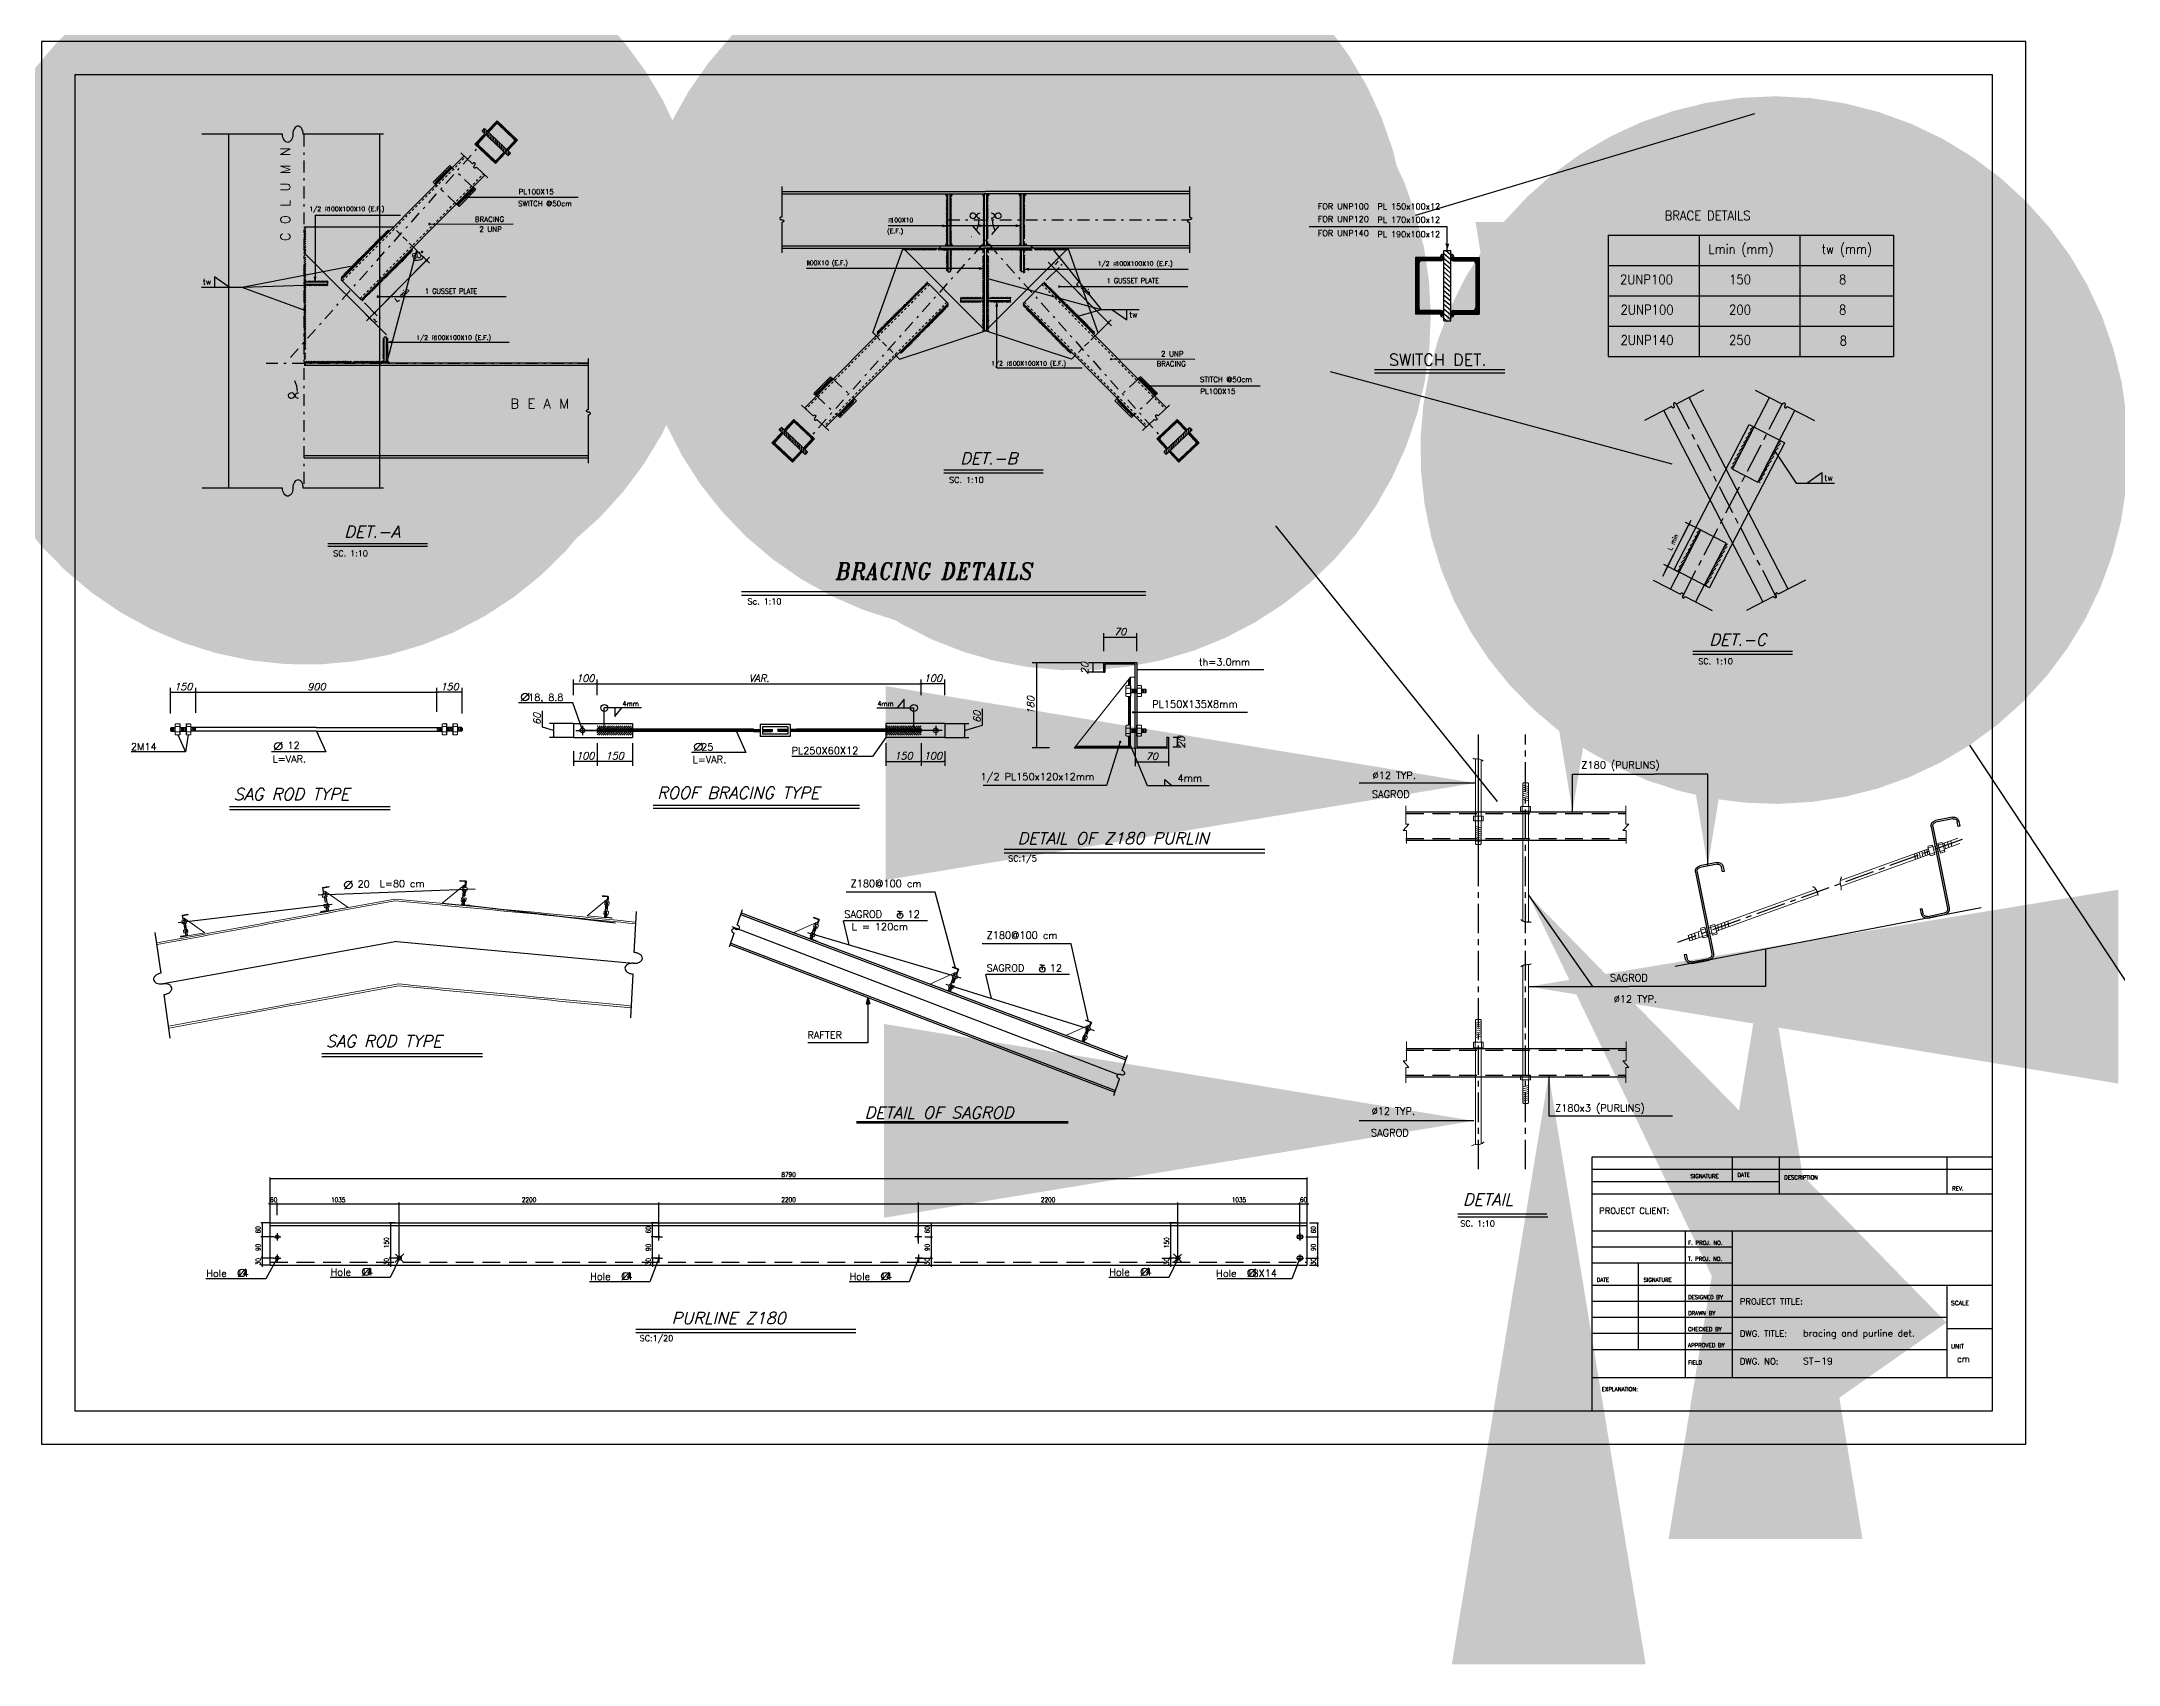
# Model space of a CAD drawing. Header units: inches. Extents: x 460503 to 460688, y 47570 to 48852.
# Drawn here: x 460506 to 460594.1, y 47570.4 to 47639.2 of the extents above; entities that cross this region are included whole.
import ezdxf
from ezdxf.enums import TextEntityAlignment as Align

# ---------------------------------------------------------------- set-up
doc = ezdxf.new("R2010")
doc.units = ezdxf.units.IN
doc.header["$MEASUREMENT"] = 0
for name, pattern in [('ACAD_ISO04W100', [30, 24, -3, 0, -3]), ('CENTER', [2, 1.25, -0.25, 0.25, -0.25]), ('DASHDOT', [1, 0.5, -0.25, 0, -0.25]), ('DASHDOTX2', [2, 1, -0.5, 0, -0.5]), ('HIDDEN', [0.375, 0.25, -0.125])]:
    doc.linetypes.add(name, pattern=pattern)
for name, color, linetype in [('1', 1, 'Continuous'), ('1R', 1, 'Continuous'), ('2Y', 2, 'Continuous'), ('3', 3, 'HIDDEN'), ('3G', 3, 'Continuous'), ('4', 4, 'Continuous'), ('4C', 4, 'Continuous'), ('5', 7, 'Continuous'), ('6M', 6, 'Continuous'), ('7', 7, 'Continuous'), ('Ax', 1, 'DASHDOTX2'), ('AXE', 1, 'CENTER'), ('DIM', 8, 'Continuous'), ('DIM1', 1, 'Continuous'), ('E10', 3, 'Continuous'), ('had', 2, 'Continuous'), ('Hatch', 1, 'Continuous'), ('lateral brace', 5, 'Continuous'), ('Layer1', 1, 'ACAD_ISO04W100'), ('Layer4', 118, 'Continuous'), ('PY', 4, 'Continuous'), ('ST', 30, 'Continuous'), ('TEX', 2, 'Continuous'), ('TEXT-1', 3, 'Continuous'), ('tir', 92, 'Continuous'), ('TXT', 3, 'Continuous'), ('win1', 1, 'Continuous')]:
    doc.layers.add(name, color=color, linetype=linetype)
doc.layers.add('2', color=2, linetype='Continuous', lineweight=9)
doc.layers.add('TEXT', color=250, linetype='Continuous', lineweight=30)
doc.styles.add('CHAPI', font='CHAPI')
doc.styles.add('E100', font='SIMPLEX.shx', dxfattribs={"width": 0.7})
doc.styles.add('GOTHIC', font='GOTHIC.TTF')
doc.styles.add('ITALICT', font='italict')
doc.styles.add('MONOTXT', font='monotxt')
doc.styles.add('ROMANC', font='TXT.shx')
doc.styles.add('ROMANS', font='ROMANS', dxfattribs={"width": 0.8})
doc.styles.add('ROMANT', font='romant')
doc.dimstyles.new('1-10', dxfattribs={"dimscale": 0, "dimtxt": 20, "dimasz": 25, "dimexe": 10, "dimexo": 10, "dimgap": 10, "dimtad": 0, "dimdec": 0, "dimtxsty": 'GOTHIC', "dimcen": 0, "dimclrd": 256, "dimclre": 256, "dimclrt": 1, "dimadec": 0, "dimazin": 0, "dimtfac": 1, "dimtdec": 0, "dimtofl": 0, "dimtmove": 2, "dimatfit": 3, "dimfxl": 1, "dimarcsym": 0})
doc.dimstyles.new('AXE', dxfattribs={"dimtxt": 0.2, "dimasz": 0.07, "dimexe": 0.05, "dimexo": 0, "dimgap": 0.07, "dimtad": 1, "dimdec": 8, "dimlfac": 200, "dimrnd": 1, "dimdsep": 46, "dimtxsty": 'ROMANS', "dimblk": 'OBLIQUE', "dimcen": 0.09, "dimclrd": 1, "dimclre": 1, "dimclrt": 2, "dimadec": 0, "dimazin": 0, "dimtfac": 0.9, "dimtdec": 8, "dimtix": 1, "dimtmove": 2, "dimatfit": 3, "dimldrblk": 'OBLIQUE', "dimfxl": 0.1, "dimtolj": 1, "dimarcsym": 0})
doc.dimstyles.new('Copy of 1-100', dxfattribs={"dimtxt": 0.24, "dimasz": 0.08, "dimexe": 0.18, "dimexo": 0.0625, "dimgap": 0.09, "dimtad": 1, "dimdec": 0, "dimlfac": 100, "dimdsep": 46, "dimtxsty": 'ROMANT', "dimblk": 'DOT', "dimcen": 0.09, "dimclrd": 1, "dimclre": 1, "dimclrt": 3, "dimadec": 0, "dimazin": 0, "dimtfac": 1, "dimtdec": 0, "dimtix": 1, "dimtofl": 0, "dimtmove": 2, "dimatfit": 3, "dimldrblk": 'DOT', "dimfxl": 1, "dimtolj": 1, "dimarcsym": 0})
doc.dimstyles.new('FAZ1-2$0$NEW', dxfattribs={"dimtxt": 0.3, "dimasz": 0.05, "dimexe": 0.18, "dimexo": 0, "dimgap": 0.09, "dimtad": 1, "dimdec": 0, "dimlfac": 100, "dimzin": 0, "dimdsep": 46, "dimtxsty": 'ITALICT', "dimblk": 'DOT', "dimcen": 0.045, "dimclrt": 2, "dimadec": 0, "dimazin": 0, "dimtfac": 1, "dimtdec": 0, "dimtmove": 1, "dimatfit": 3, "dimldrblk": 'DOT', "dimfxl": 0.18, "dimtolj": 1, "dimtzin": 0, "dimarcsym": 0})
doc.dimstyles.new('FELESH', dxfattribs={"dimscale": 10, "dimtxt": 2, "dimasz": 1, "dimexe": 1.5, "dimexo": 8, "dimgap": 1, "dimtad": 1, "dimlfac": 0.75, "dimzin": 9, "dimdsep": 46, "dimtxsty": 'ROMANS', "dimblk": 'DOT', "dimcen": 0.09, "dimdle": 1.5, "dimclrd": 1, "dimclre": 1, "dimclrt": 2, "dimadec": 0, "dimazin": 0, "dimtfac": 0.5, "dimtix": 1, "dimtmove": 2, "dimatfit": 3, "dimldrblk": 'DOT', "dimfxl": 1, "dimtvp": 0.15, "dimtolj": 1, "dimtzin": 9, "dimarcsym": 0})
pattern_1 = [(92.901671, (459584.89791, 48146.69257), (-0.074903841, -0.003796655), [])]

# ---------------------------------------------------------------- blocks, each defined once
blk = doc.blocks.new('F')
at = {"layer": '3'}
for points in [[(0, 0), (2.57, 0), (3.14, 0.84)], [(0, 0), (2.57, 0), (3.14, -0.84)]]:
    blk.add_solid(points, dxfattribs=at)
blk = doc.blocks.new('P')
at = {"layer": '6M'}
blk.add_circle((0, 0), 0.291, dxfattribs=at)
blk = doc.blocks.new('DOT')
at = {"layer": 'DIM', "color": 0, "linetype": 'ByBlock'}
blk.add_line((-0.5, 0), (-1, 0), dxfattribs=at)
at = {"layer": 'DIM', "color": 0, "linetype": 'ByBlock', "const_width": 0.5}
blk.add_lwpolyline([(-0.25, 0, 1), (0.25, 0, 1)], format="xyb", close=True, dxfattribs=at)
blk = doc.blocks.new('*D541')
at = {"color": 1, "lineweight": -2, "transparency": 16777216}
blk.add_line((460521.986, 47630.278), (460522.37, 47629.896), dxfattribs=at)
blk.add_arc((460521.941, 47630.322), 0.424, 265.95012, 304.43465, dxfattribs=at)
at = {"layer": 'Defpoints', "color": 0, "transparency": 16777216}
for p in [(460520.954, 47631.3), (460521.807, 47630.455), (460521.941, 47630.322), (460521.98, 47629.899), (460520.671, 47625.537)]:
    blk.add_point(p, dxfattribs=at)
at = {"color": 1, "lineweight": -2, "transparency": 16777216, "xscale": 0.08, "yscale": 0.08, "zscale": 0.08}
for p, rotation in [((460521.833, 47629.912), 170.5385418714749), ((460522.243, 47630.023), 39.8462376437632)]:
    blk.add_blockref('DOT', p, dxfattribs=dict(at, rotation=rotation))
at = {"color": 3, "transparency": 16777216, "insert": (460521.998, 47630.115), "char_height": 0.24, "attachment_point": 5, "rotation": 15.19239, "style": 'ROMANT'}
blk.add_mtext('\\A1;60°', dxfattribs=at)
blk = doc.blocks.new('_Dot')
at = {"layer": 'DIM', "color": 0, "lineweight": -2}
blk.add_line((-0.5, 0), (-1, 0), dxfattribs=at)
at = {"layer": 'DIM', "color": 0, "const_width": 0.5}
blk.add_lwpolyline([(-0.25, 0, 1), (0.25, 0, 1)], format="xyb", close=True, dxfattribs=at)
blk = doc.blocks.new('*D666')
at = {"layer": 'Defpoints', "color": 0, "transparency": 16777216}
for p in [(460550.109, 47612.836), (460548.214, 47609.236), (460548.763, 47609.236)]:
    blk.add_point(p, dxfattribs=at)
at = {"layer": 'DIM1', "color": 0, "lineweight": -2, "transparency": 16777216}
for p, q in [((460550.109, 47612.836), (460548.034, 47612.836)), ((460548.214, 47612.786), (460548.214, 47609.286)), ((460548.763, 47609.236), (460548.034, 47609.236))]:
    blk.add_line(p, q, dxfattribs=at)
at = {"layer": 'DIM1', "color": 0, "lineweight": -2, "transparency": 16777216, "xscale": 0.05, "yscale": 0.05, "zscale": 0.05}
for p, rotation in [((460548.214, 47612.836), 90), ((460548.214, 47609.236), 270)]:
    blk.add_blockref('_Dot', p, dxfattribs=dict(at, rotation=rotation))
at = {"layer": 'DIM1', "color": 2, "lineweight": 15, "transparency": 16777216, "insert": (460547.974, 47611.036), "char_height": 0.3, "attachment_point": 5, "rotation": 90, "style": 'ITALICT'}
blk.add_mtext('\\A1;180', dxfattribs=at)
blk = doc.blocks.new('*D667')
at = {"layer": 'Defpoints', "color": 0, "transparency": 16777216}
for p in [(460551.063, 47613.913), (460551.063, 47613.323), (460552.464, 47613.323)]:
    blk.add_point(p, dxfattribs=at)
at = {"layer": 'DIM1', "color": 0, "lineweight": -2, "transparency": 16777216}
for p, q in [((460551.063, 47613.323), (460551.063, 47614.093)), ((460552.414, 47613.913), (460551.113, 47613.913)), ((460552.464, 47613.323), (460552.464, 47614.093))]:
    blk.add_line(p, q, dxfattribs=at)
at = {"layer": 'DIM1', "color": 0, "lineweight": -2, "transparency": 16777216, "xscale": 0.05, "yscale": 0.05, "zscale": 0.05, "rotation": 180}
blk.add_blockref('_Dot', (460551.063, 47613.913), dxfattribs=at)
at = {"layer": 'DIM1', "color": 0, "lineweight": -2, "transparency": 16777216, "xscale": 0.05, "yscale": 0.05, "zscale": 0.05}
blk.add_blockref('_Dot', (460552.464, 47613.913), dxfattribs=at)
at = {"layer": 'DIM1', "color": 2, "lineweight": 15, "transparency": 16777216, "insert": (460551.764, 47614.153), "char_height": 0.3, "attachment_point": 5, "style": 'ITALICT'}
blk.add_mtext('\\A1;70', dxfattribs=at)
blk = doc.blocks.new('*D668')
at = {"layer": 'Defpoints', "color": 0, "transparency": 16777216}
for p in [(460550.599, 47612.436), (460551.059, 47612.836), (460551.059, 47612.436)]:
    blk.add_point(p, dxfattribs=at)
at = {"layer": 'DIM1', "color": 0, "lineweight": -2, "transparency": 16777216}
for p, q in [((460551.059, 47612.836), (460550.419, 47612.836)), ((460551.059, 47612.436), (460550.419, 47612.436)), ((460550.599, 47612.786), (460550.599, 47612.486))]:
    blk.add_line(p, q, dxfattribs=at)
at = {"layer": 'DIM1', "color": 0, "lineweight": -2, "transparency": 16777216, "xscale": 0.05, "yscale": 0.05, "zscale": 0.05}
for p, rotation in [((460550.599, 47612.836), 90), ((460550.599, 47612.436), 270)]:
    blk.add_blockref('_Dot', p, dxfattribs=dict(at, rotation=rotation))
at = {"layer": 'DIM1', "color": 2, "lineweight": 15, "transparency": 16777216, "insert": (460550.257, 47612.606), "char_height": 0.3, "attachment_point": 5, "rotation": 90, "style": 'ITALICT'}
blk.add_mtext('\\A1;20', dxfattribs=at)
blk = doc.blocks.new('*D669')
at = {"layer": 'Defpoints', "color": 0, "transparency": 16777216}
for p in [(460554.015, 47609.68), (460553.989, 47609.28), (460554.174, 47609.28)]:
    blk.add_point(p, dxfattribs=at)
at = {"layer": 'DIM1', "color": 0, "lineweight": -2, "transparency": 16777216}
for p, q in [((460554.015, 47609.68), (460554.354, 47609.68)), ((460554.174, 47609.63), (460554.174, 47609.33)), ((460553.989, 47609.28), (460554.354, 47609.28))]:
    blk.add_line(p, q, dxfattribs=at)
at = {"layer": 'DIM1', "color": 0, "lineweight": -2, "transparency": 16777216, "xscale": 0.05, "yscale": 0.05, "zscale": 0.05}
for p, rotation in [((460554.174, 47609.68), 90), ((460554.174, 47609.28), 270)]:
    blk.add_blockref('_Dot', p, dxfattribs=dict(at, rotation=rotation))
at = {"layer": 'DIM1', "color": 2, "lineweight": 15, "transparency": 16777216, "insert": (460554.354, 47609.467), "char_height": 0.3, "attachment_point": 5, "rotation": 90, "style": 'ITALICT'}
blk.add_mtext('\\A1;20', dxfattribs=at)
blk = doc.blocks.new('*D670')
at = {"layer": 'Defpoints', "color": 0, "transparency": 16777216}
for p in [(460528.589, 47611.469), (460529.589, 47611.944), (460529.589, 47611.469)]:
    blk.add_point(p, dxfattribs=at)
at = {"layer": 'DIM1', "color": 0, "lineweight": -2, "transparency": 16777216}
for p, q in [((460528.589, 47611.469), (460528.589, 47612.124)), ((460529.589, 47611.469), (460529.589, 47612.124)), ((460528.639, 47611.944), (460529.539, 47611.944))]:
    blk.add_line(p, q, dxfattribs=at)
at = {"layer": 'DIM1', "color": 0, "lineweight": -2, "transparency": 16777216, "xscale": 0.05, "yscale": 0.05, "zscale": 0.05, "rotation": 180}
blk.add_blockref('_Dot', (460528.589, 47611.944), dxfattribs=at)
at = {"layer": 'DIM1', "color": 0, "lineweight": -2, "transparency": 16777216, "xscale": 0.05, "yscale": 0.05, "zscale": 0.05}
blk.add_blockref('_Dot', (460529.589, 47611.944), dxfattribs=at)
at = {"layer": 'DIM1', "color": 2, "lineweight": 15, "transparency": 16777216, "insert": (460529.089, 47612.184), "char_height": 0.3, "attachment_point": 5, "style": 'ITALICT'}
blk.add_mtext('\\A1;100', dxfattribs=at)
blk = doc.blocks.new('*D671')
at = {"layer": 'Defpoints', "color": 0, "transparency": 16777216}
for p in [(460529.589, 47611.469), (460543.326, 47611.944), (460543.326, 47611.469)]:
    blk.add_point(p, dxfattribs=at)
at = {"layer": 'DIM1', "color": 0, "lineweight": -2, "transparency": 16777216}
for p, q in [((460529.589, 47611.469), (460529.589, 47612.124)), ((460543.326, 47611.469), (460543.326, 47612.124)), ((460529.639, 47611.944), (460543.276, 47611.944))]:
    blk.add_line(p, q, dxfattribs=at)
at = {"layer": 'DIM1', "color": 0, "lineweight": -2, "transparency": 16777216, "xscale": 0.05, "yscale": 0.05, "zscale": 0.05, "rotation": 180}
blk.add_blockref('_Dot', (460529.589, 47611.944), dxfattribs=at)
at = {"layer": 'DIM1', "color": 0, "lineweight": -2, "transparency": 16777216, "xscale": 0.05, "yscale": 0.05, "zscale": 0.05}
blk.add_blockref('_Dot', (460543.326, 47611.944), dxfattribs=at)
at = {"layer": 'DIM1', "color": 2, "lineweight": 15, "transparency": 16777216, "insert": (460536.457, 47612.184), "char_height": 0.3, "attachment_point": 5, "style": 'ITALICT'}
blk.add_mtext('\\A1;VAR.', dxfattribs=at)
blk = doc.blocks.new('*D672')
at = {"layer": 'Defpoints', "color": 0, "transparency": 16777216}
for p in [(460528.589, 47610.269), (460527.748, 47609.669), (460528.589, 47609.669)]:
    blk.add_point(p, dxfattribs=at)
at = {"layer": 'DIM1', "color": 0, "lineweight": -2, "transparency": 16777216}
for p, q in [((460527.283, 47610.108), (460527.283, 47610.802)), ((460528.589, 47610.269), (460527.568, 47610.269)), ((460527.748, 47609.969), (460527.283, 47610.108)), ((460528.589, 47609.669), (460527.568, 47609.669)), ((460527.748, 47610.219), (460527.748, 47609.719))]:
    blk.add_line(p, q, dxfattribs=at)
at = {"layer": 'DIM1', "color": 0, "lineweight": -2, "transparency": 16777216, "xscale": 0.05, "yscale": 0.05, "zscale": 0.05}
for p, rotation in [((460527.748, 47610.269), 90), ((460527.748, 47609.669), 270)]:
    blk.add_blockref('_Dot', p, dxfattribs=dict(at, rotation=rotation))
at = {"layer": 'DIM1', "color": 2, "lineweight": 15, "transparency": 16777216, "insert": (460527.043, 47610.455), "char_height": 0.3, "attachment_point": 5, "rotation": 90, "style": 'ITALICT'}
blk.add_mtext('\\A1;60', dxfattribs=at)
blk = doc.blocks.new('*D673')
at = {"layer": 'Defpoints', "color": 0, "transparency": 16777216}
for p in [(460529.589, 47609.436), (460531.089, 47609.436), (460529.589, 47608.653)]:
    blk.add_point(p, dxfattribs=at)
at = {"layer": 'DIM1', "color": 0, "lineweight": -2, "transparency": 16777216}
for p, q in [((460529.589, 47609.436), (460529.589, 47608.473)), ((460531.089, 47609.436), (460531.089, 47608.473)), ((460531.039, 47608.653), (460529.639, 47608.653))]:
    blk.add_line(p, q, dxfattribs=at)
at = {"layer": 'DIM1', "color": 0, "lineweight": -2, "transparency": 16777216, "xscale": 0.05, "yscale": 0.05, "zscale": 0.05, "rotation": 180}
blk.add_blockref('_Dot', (460529.589, 47608.653), dxfattribs=at)
at = {"layer": 'DIM1', "color": 0, "lineweight": -2, "transparency": 16777216, "xscale": 0.05, "yscale": 0.05, "zscale": 0.05}
blk.add_blockref('_Dot', (460531.089, 47608.653), dxfattribs=at)
at = {"layer": 'DIM1', "color": 2, "lineweight": 15, "transparency": 16777216, "insert": (460530.339, 47608.893), "char_height": 0.3, "attachment_point": 5, "style": 'ITALICT'}
blk.add_mtext('\\A1;150', dxfattribs=at)
blk = doc.blocks.new('*D674')
at = {"layer": 'Defpoints', "color": 0, "transparency": 16777216}
for p in [(460529.589, 47609.436), (460528.589, 47609.086), (460528.589, 47608.653)]:
    blk.add_point(p, dxfattribs=at)
at = {"layer": 'DIM1', "color": 0, "lineweight": -2, "transparency": 16777216}
for p, q in [((460529.589, 47609.436), (460529.589, 47608.473)), ((460528.589, 47609.086), (460528.589, 47608.473)), ((460529.539, 47608.653), (460528.639, 47608.653))]:
    blk.add_line(p, q, dxfattribs=at)
at = {"layer": 'DIM1', "color": 0, "lineweight": -2, "transparency": 16777216, "xscale": 0.05, "yscale": 0.05, "zscale": 0.05, "rotation": 180}
blk.add_blockref('_Dot', (460528.589, 47608.653), dxfattribs=at)
at = {"layer": 'DIM1', "color": 0, "lineweight": -2, "transparency": 16777216, "xscale": 0.05, "yscale": 0.05, "zscale": 0.05}
blk.add_blockref('_Dot', (460529.589, 47608.653), dxfattribs=at)
at = {"layer": 'DIM1', "color": 2, "lineweight": 15, "transparency": 16777216, "insert": (460529.089, 47608.893), "char_height": 0.3, "attachment_point": 5, "style": 'ITALICT'}
blk.add_mtext('\\A1;100', dxfattribs=at)
blk = doc.blocks.new('*D675')
at = {"layer": 'Defpoints', "color": 0, "transparency": 16777216}
for p in [(460522.802, 47611.59), (460522.802, 47610.763), (460523.875, 47610.685)]:
    blk.add_point(p, dxfattribs=at)
at = {"layer": 'DIM1', "color": 0, "lineweight": -2, "transparency": 16777216}
for p, q in [((460522.802, 47610.763), (460522.802, 47611.77)), ((460523.825, 47611.59), (460522.852, 47611.59)), ((460523.875, 47610.685), (460523.875, 47611.77))]:
    blk.add_line(p, q, dxfattribs=at)
at = {"layer": 'DIM1', "color": 0, "lineweight": -2, "transparency": 16777216, "xscale": 0.05, "yscale": 0.05, "zscale": 0.05, "rotation": 180}
blk.add_blockref('_Dot', (460522.802, 47611.59), dxfattribs=at)
at = {"layer": 'DIM1', "color": 0, "lineweight": -2, "transparency": 16777216, "xscale": 0.05, "yscale": 0.05, "zscale": 0.05}
blk.add_blockref('_Dot', (460523.875, 47611.59), dxfattribs=at)
at = {"layer": 'DIM1', "color": 2, "lineweight": 15, "transparency": 16777216, "insert": (460523.339, 47611.83), "char_height": 0.3, "attachment_point": 5, "style": 'ITALICT'}
blk.add_mtext('\\A1;150', dxfattribs=at)
blk = doc.blocks.new('*D676')
at = {"layer": 'Defpoints', "color": 0, "transparency": 16777216}
for p in [(460512.59, 47611.59), (460511.517, 47610.685), (460512.59, 47610.763)]:
    blk.add_point(p, dxfattribs=at)
at = {"layer": 'DIM1', "color": 0, "lineweight": -2, "transparency": 16777216}
for p, q in [((460511.517, 47610.685), (460511.517, 47611.77)), ((460511.567, 47611.59), (460512.54, 47611.59)), ((460512.59, 47610.763), (460512.59, 47611.77))]:
    blk.add_line(p, q, dxfattribs=at)
at = {"layer": 'DIM1', "color": 0, "lineweight": -2, "transparency": 16777216, "xscale": 0.05, "yscale": 0.05, "zscale": 0.05, "rotation": 180}
blk.add_blockref('_Dot', (460511.517, 47611.59), dxfattribs=at)
at = {"layer": 'DIM1', "color": 0, "lineweight": -2, "transparency": 16777216, "xscale": 0.05, "yscale": 0.05, "zscale": 0.05}
blk.add_blockref('_Dot', (460512.59, 47611.59), dxfattribs=at)
at = {"layer": 'DIM1', "color": 2, "lineweight": 15, "transparency": 16777216, "insert": (460512.053, 47611.83), "char_height": 0.3, "attachment_point": 5, "style": 'ITALICT'}
blk.add_mtext('\\A1;150', dxfattribs=at)
blk = doc.blocks.new('*D677')
at = {"layer": 'Defpoints', "color": 0, "transparency": 16777216}
for p in [(460522.802, 47611.59), (460512.59, 47610.716), (460522.802, 47611.134)]:
    blk.add_point(p, dxfattribs=at)
at = {"layer": 'DIM1', "color": 0, "lineweight": -2, "transparency": 16777216}
for p, q in [((460512.59, 47610.716), (460512.59, 47611.77)), ((460512.64, 47611.59), (460522.752, 47611.59)), ((460522.802, 47611.134), (460522.802, 47611.77))]:
    blk.add_line(p, q, dxfattribs=at)
at = {"layer": 'DIM1', "color": 0, "lineweight": -2, "transparency": 16777216, "xscale": 0.05, "yscale": 0.05, "zscale": 0.05, "rotation": 180}
blk.add_blockref('_Dot', (460512.59, 47611.59), dxfattribs=at)
at = {"layer": 'DIM1', "color": 0, "lineweight": -2, "transparency": 16777216, "xscale": 0.05, "yscale": 0.05, "zscale": 0.05}
blk.add_blockref('_Dot', (460522.802, 47611.59), dxfattribs=at)
at = {"layer": 'DIM1', "color": 2, "lineweight": 15, "transparency": 16777216, "insert": (460517.696, 47611.83), "char_height": 0.3, "attachment_point": 5, "style": 'ITALICT'}
blk.add_mtext('\\A1;900', dxfattribs=at)
blk = doc.blocks.new('*D678')
at = {"layer": 'Defpoints', "color": 0, "transparency": 16777216}
for p in [(460543.326, 47611.944), (460543.326, 47611.469), (460544.326, 47611.469)]:
    blk.add_point(p, dxfattribs=at)
at = {"layer": 'DIM1', "color": 0, "lineweight": -2, "transparency": 16777216}
for p, q in [((460543.326, 47611.469), (460543.326, 47612.124)), ((460544.326, 47611.469), (460544.326, 47612.124)), ((460544.276, 47611.944), (460543.376, 47611.944))]:
    blk.add_line(p, q, dxfattribs=at)
at = {"layer": 'DIM1', "color": 0, "lineweight": -2, "transparency": 16777216, "xscale": 0.05, "yscale": 0.05, "zscale": 0.05, "rotation": 180}
blk.add_blockref('_Dot', (460543.326, 47611.944), dxfattribs=at)
at = {"layer": 'DIM1', "color": 0, "lineweight": -2, "transparency": 16777216, "xscale": 0.05, "yscale": 0.05, "zscale": 0.05}
blk.add_blockref('_Dot', (460544.326, 47611.944), dxfattribs=at)
at = {"layer": 'DIM1', "color": 2, "lineweight": 15, "transparency": 16777216, "insert": (460543.826, 47612.184), "char_height": 0.3, "attachment_point": 5, "style": 'ITALICT'}
blk.add_mtext('\\A1;100', dxfattribs=at)
blk = doc.blocks.new('*D679')
at = {"layer": 'Defpoints', "color": 0, "transparency": 16777216}
for p in [(460544.326, 47610.269), (460544.326, 47609.669), (460545.167, 47609.669)]:
    blk.add_point(p, dxfattribs=at)
at = {"layer": 'DIM1', "color": 0, "lineweight": -2, "transparency": 16777216}
for p, q in [((460544.326, 47610.269), (460545.347, 47610.269)), ((460545.932, 47610.198), (460545.932, 47610.892)), ((460544.326, 47609.669), (460545.347, 47609.669)), ((460545.167, 47610.219), (460545.167, 47609.719)), ((460545.167, 47609.969), (460545.932, 47610.198))]:
    blk.add_line(p, q, dxfattribs=at)
at = {"layer": 'DIM1', "color": 0, "lineweight": -2, "transparency": 16777216, "xscale": 0.05, "yscale": 0.05, "zscale": 0.05}
for p, rotation in [((460545.167, 47610.269), 90), ((460545.167, 47609.669), 270)]:
    blk.add_blockref('_Dot', p, dxfattribs=dict(at, rotation=rotation))
at = {"layer": 'DIM1', "color": 2, "lineweight": 15, "transparency": 16777216, "insert": (460545.692, 47610.545), "char_height": 0.3, "attachment_point": 5, "rotation": 90, "style": 'ITALICT'}
blk.add_mtext('\\A1;60', dxfattribs=at)
blk = doc.blocks.new('*D680')
at = {"layer": 'Defpoints', "color": 0, "transparency": 16777216}
for p in [(460541.826, 47609.436), (460543.326, 47609.436), (460543.326, 47608.653)]:
    blk.add_point(p, dxfattribs=at)
at = {"layer": 'DIM1', "color": 0, "lineweight": -2, "transparency": 16777216}
for p, q in [((460541.826, 47609.436), (460541.826, 47608.473)), ((460543.326, 47609.436), (460543.326, 47608.473)), ((460541.876, 47608.653), (460543.276, 47608.653))]:
    blk.add_line(p, q, dxfattribs=at)
at = {"layer": 'DIM1', "color": 0, "lineweight": -2, "transparency": 16777216, "xscale": 0.05, "yscale": 0.05, "zscale": 0.05, "rotation": 180}
blk.add_blockref('_Dot', (460541.826, 47608.653), dxfattribs=at)
at = {"layer": 'DIM1', "color": 0, "lineweight": -2, "transparency": 16777216, "xscale": 0.05, "yscale": 0.05, "zscale": 0.05}
blk.add_blockref('_Dot', (460543.326, 47608.653), dxfattribs=at)
at = {"layer": 'DIM1', "color": 2, "lineweight": 15, "transparency": 16777216, "insert": (460542.576, 47608.893), "char_height": 0.3, "attachment_point": 5, "style": 'ITALICT'}
blk.add_mtext('\\A1;150', dxfattribs=at)
blk = doc.blocks.new('*D681')
at = {"layer": 'Defpoints', "color": 0, "transparency": 16777216}
for p in [(460543.326, 47609.436), (460544.326, 47609.086), (460544.326, 47608.653)]:
    blk.add_point(p, dxfattribs=at)
at = {"layer": 'DIM1', "color": 0, "lineweight": -2, "transparency": 16777216}
for p, q in [((460543.326, 47609.436), (460543.326, 47608.473)), ((460543.376, 47608.653), (460544.276, 47608.653)), ((460544.326, 47609.086), (460544.326, 47608.473))]:
    blk.add_line(p, q, dxfattribs=at)
at = {"layer": 'DIM1', "color": 0, "lineweight": -2, "transparency": 16777216, "xscale": 0.05, "yscale": 0.05, "zscale": 0.05, "rotation": 180}
blk.add_blockref('_Dot', (460543.326, 47608.653), dxfattribs=at)
at = {"layer": 'DIM1', "color": 0, "lineweight": -2, "transparency": 16777216, "xscale": 0.05, "yscale": 0.05, "zscale": 0.05}
blk.add_blockref('_Dot', (460544.326, 47608.653), dxfattribs=at)
at = {"layer": 'DIM1', "color": 2, "lineweight": 15, "transparency": 16777216, "insert": (460543.826, 47608.893), "char_height": 0.3, "attachment_point": 5, "style": 'ITALICT'}
blk.add_mtext('\\A1;100', dxfattribs=at)
blk = doc.blocks.new('ZZ')
at = {"layer": 'ST', "color": 3}
for p, q in [((-236319.8, -428742.5), (-236319.8, -428753)), ((-236316.3, -428753), (-236316.3, -428742.5)), ((-236308.3, -428731), (-236271.3, -428731)), ((-236308.3, -428734.5), (-236271.3, -428734.5)), ((-236263.3, -428742.5), (-236263.3, -428919)), ((-236259.8, -428742.5), (-236259.8, -428919)), ((-236319.8, -428753), (-236316.3, -428753)), ((-236203.3, -428908.5), (-236206.8, -428908.5)), ((-236206.8, -428908.5), (-236206.8, -428919)), ((-236203.3, -428919), (-236203.3, -428908.5)), ((-236214.8, -428927), (-236251.8, -428927)), ((-236214.8, -428930.5), (-236251.8, -428930.5))]:
    blk.add_line(p, q, dxfattribs=at)
for centre, radius, start, end in [((-236308.3, -428742.5), 11.5, 90, 180), ((-236308.3, -428742.5), 8, 90, 180), ((-236271.3, -428742.5), 11.5, 0, 90), ((-236271.3, -428742.5), 8, 0, 90), ((-236251.8, -428919), 11.5, 180, 270), ((-236251.8, -428919), 8, 180, 270), ((-236214.8, -428919), 8, 270, 0), ((-236214.8, -428919), 11.5, 270, 0)]:
    blk.add_arc(centre, radius, start, end, dxfattribs=at)
blk = doc.blocks.new('*D653')
at = {"layer": 'Defpoints', "color": 0, "linetype": 'ByBlock', "transparency": 16777216}
for p in [(460516.033, 47589.903), (460516.033, 47589.427), (460515.734, 47589.103)]:
    blk.add_point(p, dxfattribs=at)
at = {"layer": 'DIM', "color": 1, "linetype": 'ByBlock', "lineweight": -2, "transparency": 16777216}
for p, q in [((460515.734, 47589.903), (460515.664, 47589.903)), ((460515.734, 47589.103), (460515.734, 47589.953)), ((460515.734, 47589.903), (460516.033, 47589.903)), ((460516.033, 47589.427), (460516.033, 47589.953)), ((460516.033, 47589.903), (460516.103, 47589.903))]:
    blk.add_line(p, q, dxfattribs=at)
at = {"layer": 'DIM', "color": 2, "linetype": 'ByBlock', "transparency": 16777216, "insert": (460515.883, 47590.073), "char_height": 0.2, "attachment_point": 5, "style": 'ROMANS'}
blk.add_mtext('\\A1;60', dxfattribs=at)
blk = doc.blocks.new('_OBLIQUE')
blk = doc.blocks.new('*D682')
at = {"layer": 'Defpoints', "color": 0, "linetype": 'ByBlock', "transparency": 16777216}
for p in [(460516.033, 47589.427), (460521.209, 47589.903), (460521.209, 47587.603)]:
    blk.add_point(p, dxfattribs=at)
at = {"layer": 'DIM', "color": 1, "linetype": 'ByBlock', "lineweight": -2, "transparency": 16777216}
for p, q in [((460516.033, 47589.427), (460516.033, 47589.953)), ((460516.033, 47589.903), (460521.209, 47589.903)), ((460521.209, 47587.603), (460521.209, 47589.953))]:
    blk.add_line(p, q, dxfattribs=at)
at = {"layer": 'DIM', "color": 2, "linetype": 'ByBlock', "transparency": 16777216, "insert": (460518.621, 47590.073), "char_height": 0.2, "attachment_point": 5, "style": 'ROMANS'}
blk.add_mtext('\\A1;1035', dxfattribs=at)
blk = doc.blocks.new('*D683')
at = {"layer": 'Defpoints', "color": 0, "linetype": 'ByBlock', "transparency": 16777216}
for p in [(460532.208, 47589.903), (460532.208, 47588.468), (460521.209, 47587.603)]:
    blk.add_point(p, dxfattribs=at)
at = {"layer": 'DIM', "color": 1, "linetype": 'ByBlock', "lineweight": -2, "transparency": 16777216}
for p, q in [((460521.209, 47587.603), (460521.209, 47589.953)), ((460521.209, 47589.903), (460532.208, 47589.903)), ((460532.208, 47588.468), (460532.208, 47589.953))]:
    blk.add_line(p, q, dxfattribs=at)
at = {"layer": 'DIM', "color": 2, "linetype": 'ByBlock', "transparency": 16777216, "insert": (460526.708, 47590.073), "char_height": 0.2, "attachment_point": 5, "style": 'ROMANS'}
blk.add_mtext('\\A1;2200', dxfattribs=at)
blk = doc.blocks.new('*D654')
at = {"layer": 'Defpoints', "color": 0, "linetype": 'ByBlock', "transparency": 16777216}
for p in [(460543.209, 47589.903), (460532.208, 47588.468), (460543.209, 47588.44)]:
    blk.add_point(p, dxfattribs=at)
at = {"layer": 'DIM', "color": 1, "linetype": 'ByBlock', "lineweight": -2, "transparency": 16777216}
for p, q in [((460532.208, 47588.468), (460532.208, 47589.953)), ((460532.208, 47589.903), (460543.209, 47589.903)), ((460543.209, 47588.44), (460543.209, 47589.953))]:
    blk.add_line(p, q, dxfattribs=at)
at = {"layer": 'DIM', "color": 2, "linetype": 'ByBlock', "transparency": 16777216, "insert": (460537.708, 47590.073), "char_height": 0.2, "attachment_point": 5, "style": 'ROMANS'}
blk.add_mtext('\\A1;2200', dxfattribs=at)
blk = doc.blocks.new('*D684')
at = {"layer": 'Defpoints', "color": 0, "linetype": 'ByBlock', "transparency": 16777216}
for p in [(460554.209, 47589.903), (460543.208, 47588.218), (460554.209, 47587.603)]:
    blk.add_point(p, dxfattribs=at)
at = {"layer": 'DIM', "color": 1, "linetype": 'ByBlock', "lineweight": -2, "transparency": 16777216}
for p, q in [((460543.208, 47588.218), (460543.208, 47589.953)), ((460543.208, 47589.903), (460554.209, 47589.903)), ((460554.209, 47587.603), (460554.209, 47589.953))]:
    blk.add_line(p, q, dxfattribs=at)
at = {"layer": 'DIM', "color": 2, "linetype": 'ByBlock', "transparency": 16777216, "insert": (460548.708, 47590.073), "char_height": 0.2, "attachment_point": 5, "style": 'ROMANS'}
blk.add_mtext('\\A1;2200', dxfattribs=at)
blk = doc.blocks.new('*D685')
at = {"layer": 'Defpoints', "color": 0, "linetype": 'ByBlock', "transparency": 16777216}
for p in [(460559.384, 47589.903), (460559.384, 47588.503), (460554.209, 47587.603)]:
    blk.add_point(p, dxfattribs=at)
at = {"layer": 'DIM', "color": 1, "linetype": 'ByBlock', "lineweight": -2, "transparency": 16777216}
for p, q in [((460554.209, 47587.603), (460554.209, 47589.953)), ((460554.209, 47589.903), (460559.384, 47589.903)), ((460559.384, 47588.503), (460559.384, 47589.953))]:
    blk.add_line(p, q, dxfattribs=at)
at = {"layer": 'DIM', "color": 2, "linetype": 'ByBlock', "transparency": 16777216, "insert": (460556.796, 47590.073), "char_height": 0.2, "attachment_point": 5, "style": 'ROMANS'}
blk.add_mtext('\\A1;1035', dxfattribs=at)
blk = doc.blocks.new('*D686')
at = {"layer": 'Defpoints', "color": 0, "linetype": 'ByBlock', "transparency": 16777216}
for p in [(460559.684, 47589.903), (460559.384, 47588.503), (460559.684, 47589.103)]:
    blk.add_point(p, dxfattribs=at)
at = {"layer": 'DIM', "color": 1, "linetype": 'ByBlock', "lineweight": -2, "transparency": 16777216}
for p, q in [((460559.384, 47589.903), (460559.314, 47589.903)), ((460559.384, 47588.503), (460559.384, 47589.953)), ((460559.384, 47589.903), (460559.684, 47589.903)), ((460559.684, 47589.103), (460559.684, 47589.953)), ((460559.684, 47589.903), (460559.754, 47589.903))]:
    blk.add_line(p, q, dxfattribs=at)
at = {"layer": 'DIM', "color": 2, "linetype": 'ByBlock', "transparency": 16777216, "insert": (460559.534, 47590.073), "char_height": 0.2, "attachment_point": 5, "style": 'ROMANS'}
blk.add_mtext('\\A1;60', dxfattribs=at)
blk = doc.blocks.new('*D655')
at = {"layer": 'Defpoints', "color": 0, "linetype": 'ByBlock', "transparency": 16777216}
for p in [(460559.684, 47590.971), (460515.734, 47589.103), (460559.684, 47589.103)]:
    blk.add_point(p, dxfattribs=at)
at = {"layer": 'DIM', "color": 1, "linetype": 'ByBlock', "lineweight": -2, "transparency": 16777216}
for p, q in [((460515.734, 47589.103), (460515.734, 47591.021)), ((460515.734, 47590.971), (460559.684, 47590.971)), ((460559.684, 47589.103), (460559.684, 47591.021))]:
    blk.add_line(p, q, dxfattribs=at)
at = {"layer": 'DIM', "color": 2, "linetype": 'ByBlock', "transparency": 16777216, "insert": (460537.709, 47591.141), "char_height": 0.2, "attachment_point": 5, "style": 'ROMANS'}
blk.add_mtext('\\A1;8790', dxfattribs=at)
blk = doc.blocks.new('*D687')
at = {"layer": 'Defpoints', "color": 0, "linetype": 'ByBlock', "transparency": 16777216}
for p in [(460515.395, 47588.503), (460515.734, 47589.103), (460515.884, 47588.503)]:
    blk.add_point(p, dxfattribs=at)
at = {"layer": 'DIM', "color": 1, "linetype": 'ByBlock', "lineweight": -2, "transparency": 16777216}
for p, q in [((460515.734, 47589.103), (460515.345, 47589.103)), ((460515.884, 47588.503), (460515.345, 47588.503)), ((460515.395, 47589.103), (460515.395, 47588.503))]:
    blk.add_line(p, q, dxfattribs=at)
at = {"layer": 'DIM', "color": 2, "linetype": 'ByBlock', "transparency": 16777216, "insert": (460515.225, 47588.803), "char_height": 0.2, "attachment_point": 5, "rotation": 90, "style": 'ROMANS'}
blk.add_mtext('\\A1;60', dxfattribs=at)
blk = doc.blocks.new('*D688')
at = {"layer": 'Defpoints', "color": 0, "linetype": 'ByBlock', "transparency": 16777216}
for p in [(460515.884, 47588.503), (460515.395, 47587.603), (460515.883, 47587.603)]:
    blk.add_point(p, dxfattribs=at)
at = {"layer": 'DIM', "color": 1, "linetype": 'ByBlock', "lineweight": -2, "transparency": 16777216}
for p, q in [((460515.884, 47588.503), (460515.345, 47588.503)), ((460515.395, 47588.503), (460515.395, 47587.603)), ((460515.883, 47587.603), (460515.345, 47587.603))]:
    blk.add_line(p, q, dxfattribs=at)
at = {"layer": 'DIM', "color": 2, "linetype": 'ByBlock', "transparency": 16777216, "insert": (460515.225, 47588.053), "char_height": 0.2, "attachment_point": 5, "rotation": 90, "style": 'ROMANS'}
blk.add_mtext('\\A1;90', dxfattribs=at)
blk = doc.blocks.new('*D689')
at = {"layer": 'Defpoints', "color": 0, "linetype": 'ByBlock', "transparency": 16777216}
for p in [(460515.883, 47587.603), (460515.394, 47587.303), (460515.734, 47587.303)]:
    blk.add_point(p, dxfattribs=at)
at = {"layer": 'DIM', "color": 1, "linetype": 'ByBlock', "lineweight": -2, "transparency": 16777216}
for p, q in [((460515.883, 47587.603), (460515.344, 47587.603)), ((460515.394, 47587.603), (460515.394, 47587.673)), ((460515.394, 47587.603), (460515.394, 47587.303)), ((460515.734, 47587.303), (460515.344, 47587.303)), ((460515.394, 47587.303), (460515.394, 47587.233))]:
    blk.add_line(p, q, dxfattribs=at)
at = {"layer": 'DIM', "color": 2, "linetype": 'ByBlock', "transparency": 16777216, "insert": (460515.224, 47587.453), "char_height": 0.2, "attachment_point": 5, "rotation": 90, "style": 'ROMANS'}
blk.add_mtext('\\A1;30', dxfattribs=at)
blk = doc.blocks.new('*D656')
at = {"layer": 'Defpoints', "color": 0, "linetype": 'ByBlock', "transparency": 16777216}
for p in [(460521.031, 47589.103), (460520.832, 47587.603), (460521.046, 47587.603)]:
    blk.add_point(p, dxfattribs=at)
at = {"layer": 'DIM', "color": 1, "linetype": 'ByBlock', "lineweight": -2, "transparency": 16777216}
for p, q in [((460521.031, 47589.103), (460520.782, 47589.103)), ((460520.832, 47589.103), (460520.832, 47587.603)), ((460521.046, 47587.603), (460520.782, 47587.603))]:
    blk.add_line(p, q, dxfattribs=at)
at = {"layer": 'DIM', "color": 2, "linetype": 'ByBlock', "transparency": 16777216, "insert": (460520.662, 47588.253), "char_height": 0.2, "attachment_point": 5, "rotation": 90, "style": 'ROMANS'}
blk.add_mtext('\\A1;150', dxfattribs=at)
blk = doc.blocks.new('*D657')
at = {"layer": 'Defpoints', "color": 0, "linetype": 'ByBlock', "transparency": 16777216}
for p in [(460521.209, 47587.603), (460520.832, 47587.303), (460520.843, 47587.303)]:
    blk.add_point(p, dxfattribs=at)
at = {"layer": 'DIM', "color": 1, "linetype": 'ByBlock', "lineweight": -2, "transparency": 16777216}
for p, q in [((460521.209, 47587.603), (460520.782, 47587.603)), ((460520.832, 47587.603), (460520.832, 47587.673)), ((460520.832, 47587.603), (460520.832, 47587.303)), ((460520.843, 47587.303), (460520.782, 47587.303)), ((460520.832, 47587.303), (460520.832, 47587.233))]:
    blk.add_line(p, q, dxfattribs=at)
at = {"layer": 'DIM', "color": 2, "linetype": 'ByBlock', "transparency": 16777216, "insert": (460520.662, 47587.453), "char_height": 0.2, "attachment_point": 5, "rotation": 90, "style": 'ROMANS'}
blk.add_mtext('\\A1;30', dxfattribs=at)
blk = doc.blocks.new('*D658')
at = {"layer": 'Defpoints', "color": 0, "linetype": 'ByBlock', "transparency": 16777216}
for p in [(460531.933, 47588.503), (460532.208, 47588.503), (460532.209, 47589.103)]:
    blk.add_point(p, dxfattribs=at)
at = {"layer": 'DIM', "color": 1, "linetype": 'ByBlock', "lineweight": -2, "transparency": 16777216}
for p, q in [((460532.209, 47589.103), (460531.883, 47589.103)), ((460532.208, 47588.503), (460531.883, 47588.503)), ((460531.933, 47589.103), (460531.933, 47588.503))]:
    blk.add_line(p, q, dxfattribs=at)
at = {"layer": 'DIM', "color": 2, "linetype": 'ByBlock', "transparency": 16777216, "insert": (460531.763, 47588.803), "char_height": 0.2, "attachment_point": 5, "rotation": 90, "style": 'ROMANS'}
blk.add_mtext('\\A1;60', dxfattribs=at)
blk = doc.blocks.new('*D690')
at = {"layer": 'Defpoints', "color": 0, "linetype": 'ByBlock', "transparency": 16777216}
for p in [(460532.208, 47588.503), (460531.933, 47587.598), (460532.209, 47587.598)]:
    blk.add_point(p, dxfattribs=at)
at = {"layer": 'DIM', "color": 1, "linetype": 'ByBlock', "lineweight": -2, "transparency": 16777216}
for p, q in [((460532.208, 47588.503), (460531.883, 47588.503)), ((460531.933, 47588.503), (460531.933, 47587.598)), ((460532.209, 47587.598), (460531.883, 47587.598))]:
    blk.add_line(p, q, dxfattribs=at)
at = {"layer": 'DIM', "color": 2, "linetype": 'ByBlock', "transparency": 16777216, "insert": (460531.763, 47588.05), "char_height": 0.2, "attachment_point": 5, "rotation": 90, "style": 'ROMANS'}
blk.add_mtext('\\A1;90', dxfattribs=at)
blk = doc.blocks.new('*D691')
at = {"layer": 'Defpoints', "color": 0, "linetype": 'ByBlock', "transparency": 16777216}
for p in [(460532.209, 47587.598), (460530.37, 47587.303), (460531.934, 47587.303)]:
    blk.add_point(p, dxfattribs=at)
at = {"layer": 'DIM', "color": 1, "linetype": 'ByBlock', "lineweight": -2, "transparency": 16777216}
for p, q in [((460532.209, 47587.598), (460531.884, 47587.598)), ((460531.934, 47587.598), (460531.934, 47587.668)), ((460531.934, 47587.598), (460531.934, 47587.303)), ((460530.37, 47587.303), (460531.984, 47587.303)), ((460531.934, 47587.303), (460531.934, 47587.233))]:
    blk.add_line(p, q, dxfattribs=at)
at = {"layer": 'DIM', "color": 2, "linetype": 'ByBlock', "transparency": 16777216, "insert": (460531.764, 47587.45), "char_height": 0.2, "attachment_point": 5, "rotation": 90, "style": 'ROMANS'}
blk.add_mtext('\\A1;30', dxfattribs=at)
blk = doc.blocks.new('*D659')
at = {"layer": 'Defpoints', "color": 0, "linetype": 'ByBlock', "transparency": 16777216}
for p in [(460559.629, 47588.503), (460559.783, 47589.103), (460560.123, 47588.503)]:
    blk.add_point(p, dxfattribs=at)
at = {"layer": 'DIM', "color": 1, "linetype": 'ByBlock', "lineweight": -2, "transparency": 16777216}
for p, q in [((460559.629, 47588.503), (460560.173, 47588.503)), ((460559.783, 47589.103), (460560.173, 47589.103)), ((460560.123, 47589.103), (460560.123, 47588.503))]:
    blk.add_line(p, q, dxfattribs=at)
at = {"layer": 'DIM', "color": 2, "linetype": 'ByBlock', "transparency": 16777216, "insert": (460559.953, 47588.803), "char_height": 0.2, "attachment_point": 5, "rotation": 90, "style": 'ROMANS'}
blk.add_mtext('\\A1;60', dxfattribs=at)
blk = doc.blocks.new('*D660')
at = {"layer": 'Defpoints', "color": 0, "linetype": 'ByBlock', "transparency": 16777216}
for p in [(460559.629, 47588.503), (460559.629, 47587.603), (460560.123, 47587.603)]:
    blk.add_point(p, dxfattribs=at)
at = {"layer": 'DIM', "color": 1, "linetype": 'ByBlock', "lineweight": -2, "transparency": 16777216}
for p, q in [((460559.629, 47588.503), (460560.173, 47588.503)), ((460560.123, 47588.503), (460560.123, 47587.603)), ((460559.629, 47587.603), (460560.173, 47587.603))]:
    blk.add_line(p, q, dxfattribs=at)
at = {"layer": 'DIM', "color": 2, "linetype": 'ByBlock', "transparency": 16777216, "insert": (460559.953, 47588.053), "char_height": 0.2, "attachment_point": 5, "rotation": 90, "style": 'ROMANS'}
blk.add_mtext('\\A1;90', dxfattribs=at)
blk = doc.blocks.new('*D661')
at = {"layer": 'Defpoints', "color": 0, "linetype": 'ByBlock', "transparency": 16777216}
for p in [(460559.629, 47587.603), (460559.783, 47587.303), (460560.123, 47587.303)]:
    blk.add_point(p, dxfattribs=at)
at = {"layer": 'DIM', "color": 1, "linetype": 'ByBlock', "lineweight": -2, "transparency": 16777216}
for p, q in [((460559.629, 47587.603), (460560.173, 47587.603)), ((460560.123, 47587.603), (460560.123, 47587.673)), ((460560.123, 47587.603), (460560.123, 47587.303)), ((460559.783, 47587.303), (460560.173, 47587.303)), ((460560.123, 47587.303), (460560.123, 47587.233))]:
    blk.add_line(p, q, dxfattribs=at)
at = {"layer": 'DIM', "color": 2, "linetype": 'ByBlock', "transparency": 16777216, "insert": (460559.953, 47587.453), "char_height": 0.2, "attachment_point": 5, "rotation": 90, "style": 'ROMANS'}
blk.add_mtext('\\A1;30', dxfattribs=at)
blk = doc.blocks.new('*D662')
at = {"layer": 'Defpoints', "color": 0, "linetype": 'ByBlock', "transparency": 16777216}
for p in [(460554.218, 47589.103), (460553.901, 47587.603), (460554.218, 47587.603)]:
    blk.add_point(p, dxfattribs=at)
at = {"layer": 'DIM', "color": 1, "linetype": 'ByBlock', "lineweight": -2, "transparency": 16777216}
for p, q in [((460554.218, 47589.103), (460553.851, 47589.103)), ((460553.901, 47589.103), (460553.901, 47587.603)), ((460554.218, 47587.603), (460553.851, 47587.603))]:
    blk.add_line(p, q, dxfattribs=at)
at = {"layer": 'DIM', "color": 2, "linetype": 'ByBlock', "transparency": 16777216, "insert": (460553.731, 47588.253), "char_height": 0.2, "attachment_point": 5, "rotation": 90, "style": 'ROMANS'}
blk.add_mtext('\\A1;150', dxfattribs=at)
blk = doc.blocks.new('*D663')
at = {"layer": 'Defpoints', "color": 0, "linetype": 'ByBlock', "transparency": 16777216}
for p in [(460553.525, 47587.603), (460553.891, 47587.303), (460553.901, 47587.303)]:
    blk.add_point(p, dxfattribs=at)
at = {"layer": 'DIM', "color": 1, "linetype": 'ByBlock', "lineweight": -2, "transparency": 16777216}
for p, q in [((460553.525, 47587.603), (460553.951, 47587.603)), ((460553.901, 47587.603), (460553.901, 47587.673)), ((460553.901, 47587.603), (460553.901, 47587.303)), ((460553.891, 47587.303), (460553.951, 47587.303)), ((460553.901, 47587.303), (460553.901, 47587.233))]:
    blk.add_line(p, q, dxfattribs=at)
at = {"layer": 'DIM', "color": 2, "linetype": 'ByBlock', "transparency": 16777216, "insert": (460553.731, 47587.453), "char_height": 0.2, "attachment_point": 5, "rotation": 90, "style": 'ROMANS'}
blk.add_mtext('\\A1;30', dxfattribs=at)
blk = doc.blocks.new('*D664')
at = {"layer": 'Defpoints', "color": 0, "linetype": 'ByBlock', "transparency": 16777216}
for p in [(460543.477, 47588.503), (460543.478, 47589.103), (460543.752, 47588.503)]:
    blk.add_point(p, dxfattribs=at)
at = {"layer": 'DIM', "color": 1, "linetype": 'ByBlock', "lineweight": -2, "transparency": 16777216}
for p, q in [((460543.477, 47588.503), (460543.802, 47588.503)), ((460543.478, 47589.103), (460543.802, 47589.103)), ((460543.752, 47589.103), (460543.752, 47588.503))]:
    blk.add_line(p, q, dxfattribs=at)
at = {"layer": 'DIM', "color": 2, "linetype": 'ByBlock', "transparency": 16777216, "insert": (460543.582, 47588.803), "char_height": 0.2, "attachment_point": 5, "rotation": 90, "style": 'ROMANS'}
blk.add_mtext('\\A1;60', dxfattribs=at)
blk = doc.blocks.new('*D692')
at = {"layer": 'Defpoints', "color": 0, "linetype": 'ByBlock', "transparency": 16777216}
for p in [(460543.477, 47588.503), (460543.209, 47587.603), (460543.752, 47587.603)]:
    blk.add_point(p, dxfattribs=at)
at = {"layer": 'DIM', "color": 1, "linetype": 'ByBlock', "lineweight": -2, "transparency": 16777216}
for p, q in [((460543.477, 47588.503), (460543.802, 47588.503)), ((460543.752, 47588.503), (460543.752, 47587.603)), ((460543.209, 47587.603), (460543.802, 47587.603))]:
    blk.add_line(p, q, dxfattribs=at)
at = {"layer": 'DIM', "color": 2, "linetype": 'ByBlock', "transparency": 16777216, "insert": (460543.582, 47588.053), "char_height": 0.2, "attachment_point": 5, "rotation": 90, "style": 'ROMANS'}
blk.add_mtext('\\A1;90', dxfattribs=at)
blk = doc.blocks.new('*D693')
at = {"layer": 'Defpoints', "color": 0, "linetype": 'ByBlock', "transparency": 16777216}
for p in [(460543.209, 47587.603), (460543.483, 47587.303), (460543.753, 47587.303)]:
    blk.add_point(p, dxfattribs=at)
at = {"layer": 'DIM', "color": 1, "linetype": 'ByBlock', "lineweight": -2, "transparency": 16777216}
for p, q in [((460543.209, 47587.603), (460543.803, 47587.603)), ((460543.753, 47587.603), (460543.753, 47587.673)), ((460543.753, 47587.603), (460543.753, 47587.303)), ((460543.483, 47587.303), (460543.803, 47587.303)), ((460543.753, 47587.303), (460543.753, 47587.233))]:
    blk.add_line(p, q, dxfattribs=at)
at = {"layer": 'DIM', "color": 2, "linetype": 'ByBlock', "transparency": 16777216, "insert": (460543.583, 47587.453), "char_height": 0.2, "attachment_point": 5, "rotation": 90, "style": 'ROMANS'}
blk.add_mtext('\\A1;30', dxfattribs=at)
blk = doc.blocks.new('*D665')
at = {"layer": 'Defpoints', "color": 0, "transparency": 16777216}
for p in [(460552.404, 47609.22), (460552.404, 47608.63), (460553.804, 47609.22)]:
    blk.add_point(p, dxfattribs=at)
at = {"layer": 'DIM1', "color": 0, "lineweight": -2, "transparency": 16777216}
for p, q in [((460552.404, 47609.22), (460552.404, 47608.45)), ((460553.754, 47608.63), (460552.454, 47608.63)), ((460553.804, 47609.22), (460553.804, 47608.45))]:
    blk.add_line(p, q, dxfattribs=at)
at = {"layer": 'DIM1', "color": 0, "lineweight": -2, "transparency": 16777216, "xscale": 0.05, "yscale": 0.05, "zscale": 0.05, "rotation": 180}
blk.add_blockref('_Dot', (460552.404, 47608.63), dxfattribs=at)
at = {"layer": 'DIM1', "color": 0, "lineweight": -2, "transparency": 16777216, "xscale": 0.05, "yscale": 0.05, "zscale": 0.05}
blk.add_blockref('_Dot', (460553.804, 47608.63), dxfattribs=at)
at = {"layer": 'DIM1', "color": 2, "lineweight": 15, "transparency": 16777216, "insert": (460553.104, 47608.87), "char_height": 0.3, "attachment_point": 5, "style": 'ITALICT'}
blk.add_mtext('\\A1;70', dxfattribs=at)

msp = doc.modelspace()

# ---------------------------------------------------------------- hatches: boundary and pattern name
at = {"layer": '1'}
for points in [[(460544.452648, 47632.71425526), (460544.452648, 47632.61425526, -0.4142135624), (460544.352648, 47632.71425526)], [(460544.552648, 47632.71425526), (460544.552648, 47632.61425526, 0.4142135624), (460544.652648, 47632.71425526)], [(460546.01348075, 47632.71591694), (460546.01348075, 47632.61591694, -0.4142135624), (460545.91348075, 47632.71591694)], [(460546.11348075, 47632.71591694), (460546.11348075, 47632.61591694, 0.4142135624), (460546.21348075, 47632.71591694)], [(460547.56658286, 47632.71591694), (460547.56658286, 47632.61591694, -0.4142135624), (460547.46658286, 47632.71591694)], [(460547.66658286, 47632.71591694), (460547.66658286, 47632.61591694, 0.4142135624), (460547.76658286, 47632.71591694)], [(460544.452648, 47630.51544311), (460544.452648, 47630.61544311, 0.4142135624), (460544.352648, 47630.51544311)], [(460544.552648, 47630.51544311), (460544.552648, 47630.61544311, -0.4142135624), (460544.652648, 47630.51544311)], [(460546.01348075, 47630.51378144), (460546.01348075, 47630.61378144, 0.4142135624), (460545.91348075, 47630.51378144)], [(460546.11348075, 47630.51378144), (460546.11348075, 47630.61378144, -0.4142135624), (460546.21348075, 47630.51378144)], [(460547.56658286, 47630.51378144), (460547.56658286, 47630.61378144, 0.4142135624), (460547.46658286, 47630.51378144)], [(460547.66658286, 47630.51378144), (460547.66658286, 47630.61378144, -0.4142135624), (460547.76658286, 47630.51378144)], [(460544.452648, 47630.40145731), (460544.452648, 47630.30145731, -0.4142135624), (460544.352648, 47630.40145731)], [(460544.552648, 47630.40145731), (460544.552648, 47630.30145731, 0.4142135624), (460544.652648, 47630.40145731)], [(460547.56658286, 47630.40145731), (460547.56658286, 47630.30145731, -0.4142135624), (460547.46658286, 47630.40145731)], [(460547.66658286, 47630.40145731), (460547.66658286, 47630.30145731, 0.4142135624), (460547.76658286, 47630.40145731)], [(460517.16619773, 47628.97530316), (460517.26619773, 47628.97530316, 0.4142135624), (460517.16619773, 47629.07530316)], [(460517.16619773, 47628.87530316), (460517.26619773, 47628.87530316, -0.4142135624), (460517.16619773, 47628.77530316)], [(460546.00961543, 47628.27640539), (460545.90961543, 47628.27640539, -0.4142135624), (460546.00961543, 47628.37640539)], [(460546.00961543, 47628.17640539), (460545.90961543, 47628.17640539, 0.4142135624), (460546.00961543, 47628.07640539)], [(460546.10961543, 47628.27640539), (460546.20961543, 47628.27640539, 0.4142135624), (460546.10961543, 47628.37640539)], [(460546.10961543, 47628.17640539), (460546.20961543, 47628.17640539, -0.4142135624), (460546.10961543, 47628.07640539)], [(460520.57195301, 47625.55025124), (460520.57195301, 47625.65025124, 0.4142135624), (460520.47195301, 47625.55025124)], [(460520.67195301, 47625.55025124), (460520.67195301, 47625.65025124, -0.4142135624), (460520.77195301, 47625.55025124)]]:
    msp.add_hatch(color=256, dxfattribs=at).paths.add_polyline_path(points)
at = {"layer": '2Y'}
h = msp.add_hatch(dxfattribs=at)
h.set_pattern_fill('ANSI31', color=256, scale=0.6, angle=47.9016711137, style=0)
h.set_pattern_definition([(92.901671, (459556.004495, 48152.59996), (-0.074903841, -0.003796655), [])])
h.paths.add_polyline_path([(460525.91741112, 47634.43970519), (460525.80841881, 47634.33634921), (460524.71794282, 47635.37192551), (460524.82064984, 47635.48125035)])
h = msp.add_hatch(dxfattribs=at)
h.set_pattern_fill('ANSI31', color=256, scale=1.2, angle=94.6893768334, style=0)
h.set_pattern_definition([(139.689377, (458473.77965, 46934.08858), (-0.097039676, -0.114382259), [])])
h.paths.add_polyline_path([(460565.76204603, 47630.33311758), (460565.46213503, 47630.31578206), (460565.47833056, 47627.30813144), (460565.77833491, 47627.30813144)])
h = msp.add_hatch(dxfattribs=at)
h.set_pattern_fill('ANSI31', color=256, scale=0.6, angle=47.9016711137, style=0)
h.set_pattern_definition(pattern_1)
h.paths.add_polyline_path([(460537.30840204, 47622.71200336), (460537.41739435, 47622.81535934), (460538.50787034, 47621.77978304), (460538.40516332, 47621.6704582)])
h = msp.add_hatch(dxfattribs=at)
h.set_pattern_fill('ANSI31', color=256, scale=0.6, angle=47.9016711137, style=0)
h.set_pattern_definition(pattern_1)
h.paths.add_polyline_path([(460554.81082882, 47622.71200336), (460554.70183651, 47622.81535934), (460553.61136053, 47621.77978304), (460553.71406754, 47621.6704582)])
at = {"layer": '6M'}
h = msp.add_hatch(dxfattribs=at)
h.set_pattern_fill('ANSI31', color=1, scale=0.5)
h.set_pattern_definition([(45, (0, 0), (-0.044194173824, 0.044194173824), [])])
h.paths.add_polyline_path([(460578.63930958, 47622.82736869), (460578.55050396, 47622.87334219), (460577.63103397, 47621.09722988), (460577.71983958, 47621.05125638)])
h.paths.add_polyline_path([(460579.79378258, 47622.22971319), (460579.70497696, 47622.27568669), (460578.78550697, 47620.49957439), (460578.87431258, 47620.45360089)])
h = msp.add_hatch(dxfattribs=at)
h.set_pattern_fill('ANSI31', color=1, scale=0.5)
h.set_pattern_definition([(45, (-2.26098, -4.36746), (-0.044194173824, 0.044194173824), [])])
h.paths.add_polyline_path([(460576.37833191, 47618.45990669), (460576.28952629, 47618.50588019), (460575.3700563, 47616.72976788), (460575.45886192, 47616.68379438)])
h.paths.add_polyline_path([(460577.53280491, 47617.86225119), (460577.4439993, 47617.90822469), (460576.5245293, 47616.13211238), (460576.61333492, 47616.08613888)])
at = {"layer": 'win1', "ltscale": 5}
h = msp.add_hatch(dxfattribs=at)
h.set_pattern_fill('ANSI31', color=256, scale=0.5, style=0)
h.set_pattern_definition([(45, (460269.98317, 47638.40514), (-0.044194174, 0.044194174), [])])
h.paths.add_polyline_path([(460531.08917805, 47610.16858402), (460529.58917805, 47610.16858402), (460529.58917805, 47610.01858402), (460531.08917805, 47610.01858402)])
h.paths.add_polyline_path([(460531.08917805, 47609.91858402), (460529.58917805, 47609.91858402), (460529.58917805, 47609.76858402), (460531.08917805, 47609.76858402)])
h = msp.add_hatch(dxfattribs=at)
h.set_pattern_fill('ANSI31', color=256, scale=0.5, style=0)
h.set_pattern_definition([(135, (460802.93164, 47638.40514), (0.044194174, 0.044194174), [])])
h.paths.add_polyline_path([(460541.82563121, 47610.16858402), (460543.32563121, 47610.16858402), (460543.32563121, 47610.01858402), (460541.82563121, 47610.01858402)])
h.paths.add_polyline_path([(460541.82563121, 47609.91858402), (460543.32563121, 47609.91858402), (460543.32563121, 47609.76858402), (460541.82563121, 47609.76858402)])

# ---------------------------------------------------------------- linework, layer by layer
at = {"layer": '1'}
for p, q in [((460552.20291025, 47612.13401028), (460552.10822337, 47612.13401028)), ((460552.20291025, 47612.09165884), (460552.10822337, 47612.09165884)), ((460552.20291025, 47612.04930739), (460552.10822337, 47612.04930739)), ((460552.20291025, 47612.17636172), (460552.14587803, 47612.17636172)), ((460552.46407097, 47612.54990467), (460557.84764711, 47612.54990467)), ((460528.55724059, 47611.14161201), (460526.25551846, 47611.14161201)), ((460528.93856794, 47610.06286675), (460528.55724059, 47611.14161201)), ((460542.60460189, 47611.29591474), (460542.30460189, 47610.92332144)), ((460542.60460189, 47610.92332144), (460542.60460189, 47611.29591474)), ((460552.20291025, 47612.00695595), (460552.10822337, 47612.00695595)), ((460552.20291025, 47611.96460451), (460552.10822337, 47611.96460451)), ((460552.20291025, 47611.92225307), (460552.10822337, 47611.92225307)), ((460552.20291025, 47611.37168431), (460552.10822337, 47611.37168431)), ((460552.20291025, 47611.32933286), (460552.10822337, 47611.32933286)), ((460552.20291025, 47611.28698142), (460552.10822337, 47611.28698142)), ((460552.20291025, 47611.24462998), (460552.10822337, 47611.24462998)), ((460552.20291025, 47611.20227853), (460552.10822337, 47611.20227853)), ((460552.20291025, 47611.15992709), (460552.10822337, 47611.15992709)), ((460552.20291025, 47611.87990162), (460552.20291025, 47611.41115162)), ((460552.47214587, 47611.87990162), (460552.47214587, 47611.41115162)), ((460531.47009574, 47610.92332144), (460529.89747697, 47610.92332144)), ((460529.89747697, 47610.08809738), (460529.89747697, 47610.92332144)), ((460530.34203911, 47610.55665574), (460530.64203911, 47610.92924904)), ((460530.34203911, 47610.92924904), (460530.34203911, 47610.55665574)), ((460541.44471352, 47610.92332144), (460543.0173323, 47610.92332144)), ((460543.0173323, 47610.08809738), (460543.0173323, 47610.92332144)), ((460552.20291025, 47611.11757565), (460552.10822337, 47611.11757565)), ((460552.20291025, 47611.0752242), (460552.10822337, 47611.0752242)), ((460552.20291025, 47611.03287276), (460552.10822337, 47611.03287276)), ((460552.20291025, 47610.99052132), (460552.10822337, 47610.99052132)), ((460552.20291025, 47610.94816988), (460552.10822337, 47610.94816988)), ((460552.20291025, 47610.90581843), (460552.10822337, 47610.90581843)), ((460552.20291025, 47610.86346699), (460552.10822337, 47610.86346699)), ((460552.20291025, 47610.82111555), (460552.10822337, 47610.82111555)), ((460552.20291025, 47610.7787641), (460552.10822337, 47610.7787641)), ((460552.20291025, 47610.73641266), (460552.10822337, 47610.73641266)), ((460552.20291025, 47610.69406122), (460552.10822337, 47610.69406122)), ((460552.20291025, 47610.65170977), (460552.10822337, 47610.65170977)), ((460552.20291025, 47610.60935833), (460552.10822337, 47610.60935833)), ((460552.20291025, 47610.56700689), (460552.10822337, 47610.56700689)), ((460552.20291025, 47610.52465544), (460552.10822337, 47610.52465544)), ((460552.20291025, 47610.482304), (460552.10822337, 47610.482304)), ((460552.20291025, 47610.43995256), (460552.10822337, 47610.43995256)), ((460552.20291025, 47610.39760112), (460552.10822337, 47610.39760112)), ((460552.20291025, 47610.35524967), (460552.10822337, 47610.35524967)), ((460552.20291025, 47610.31289823), (460552.10822337, 47610.31289823)), ((460552.20291025, 47610.27054679), (460552.10822337, 47610.27054679)), ((460552.31525642, 47610.73777385), (460557.15861696, 47610.73777385)), ((460511.82569024, 47609.78420902), (460512.14141264, 47609.05559125)), ((460511.90772149, 47610.25295902), (460511.90772149, 47609.78420902)), ((460512.25898836, 47609.78420902), (460512.14141264, 47609.05559125)), ((460512.17695711, 47610.25295902), (460512.17695711, 47609.78420902)), ((460517.69605701, 47609.94045902), (460518.09202354, 47609.05559125)), ((460523.2151569, 47610.25295902), (460523.2151569, 47609.78420902)), ((460523.48439252, 47610.25295902), (460523.48439252, 47609.78420902)), ((460535.50086227, 47609.91858402), (460535.89682881, 47609.03371625)), ((460541.82563121, 47609.66858402), (460541.26977763, 47608.86300377)), ((460551.76757473, 47609.48681659), (460551.18419389, 47607.64177347)), ((460552.20291025, 47610.22819534), (460552.10822337, 47610.22819534)), ((460552.20291025, 47609.68586696), (460552.10822337, 47609.68586696)), ((460552.20291025, 47609.64351552), (460552.10822337, 47609.64351552)), ((460552.20291025, 47609.60116408), (460552.10822337, 47609.60116408)), ((460552.20291025, 47609.55881263), (460552.10822337, 47609.55881263)), ((460552.20291025, 47609.51646119), (460552.10822337, 47609.51646119)), ((460552.20291025, 47609.47410975), (460552.10822337, 47609.47410975)), ((460552.20291025, 47609.4317583), (460552.10822337, 47609.4317583)), ((460552.20291025, 47609.38940686), (460552.10822337, 47609.38940686)), ((460552.91754348, 47607.62364031), (460552.15959944, 47609.43992973)), ((460552.20291025, 47609.72068249), (460552.20291025, 47610.18943249)), ((460552.47214587, 47609.72068249), (460552.47214587, 47610.18943249)), ((460512.14141264, 47609.05559125), (460509.83969052, 47609.05559125)), ((460518.09202354, 47609.05559125), (460515.79030141, 47609.05559125)), ((460535.89682881, 47609.03371625), (460533.59510668, 47609.03371625)), ((460541.26977763, 47608.86300377), (460537.84373682, 47608.86300377)), ((460549.90125155, 47609.31468797), (460549.90125155, 47609.22000109)), ((460549.94360299, 47609.31468797), (460549.94360299, 47609.22000109)), ((460549.98595443, 47609.31468797), (460549.98595443, 47609.22000109)), ((460550.02830588, 47609.31468797), (460550.02830588, 47609.22000109)), ((460550.07065732, 47609.31468797), (460550.07065732, 47609.22000109)), ((460550.11300876, 47609.31468797), (460550.11300876, 47609.22000109)), ((460550.11300876, 47609.31468797), (460550.11300876, 47609.22000109)), ((460550.15536021, 47609.31468797), (460550.15536021, 47609.22000109)), ((460550.19771165, 47609.31468797), (460550.19771165, 47609.22000109)), ((460550.24006309, 47609.31468797), (460550.24006309, 47609.22000109)), ((460550.28241454, 47609.31468797), (460550.28241454, 47609.22000109)), ((460550.32476598, 47609.31468797), (460550.32476598, 47609.22000109)), ((460550.35887704, 47609.31468797), (460550.35887704, 47609.22000109)), ((460550.40122849, 47609.31468797), (460550.40122849, 47609.22000109)), ((460550.44357993, 47609.31468797), (460550.44357993, 47609.22000109)), ((460550.48593137, 47609.31468797), (460550.48593137, 47609.22000109)), ((460550.52828282, 47609.31468797), (460550.52828282, 47609.22000109)), ((460550.57063426, 47609.31468797), (460550.57063426, 47609.22000109)), ((460550.6129857, 47609.31468797), (460550.6129857, 47609.22000109)), ((460550.6129857, 47609.31468797), (460550.6129857, 47609.22000109)), ((460550.65533714, 47609.31468797), (460550.65533714, 47609.22000109)), ((460550.69768859, 47609.31468797), (460550.69768859, 47609.22000109)), ((460550.74004003, 47609.31468797), (460550.74004003, 47609.22000109)), ((460550.78239147, 47609.31468797), (460550.78239147, 47609.22000109)), ((460550.82474292, 47609.31468797), (460550.82474292, 47609.22000109)), ((460550.86709436, 47609.31468797), (460550.86709436, 47609.22000109)), ((460550.9094458, 47609.31468797), (460550.9094458, 47609.22000109)), ((460550.95179725, 47609.31468797), (460550.95179725, 47609.22000109)), ((460550.99414869, 47609.31468797), (460550.99414869, 47609.22000109)), ((460551.03650013, 47609.31468797), (460551.03650013, 47609.22000109)), ((460551.07885157, 47609.31468797), (460551.07885157, 47609.22000109)), ((460551.07885157, 47609.31468797), (460551.07885157, 47609.22000109)), ((460551.12120302, 47609.31468797), (460551.12120302, 47609.22000109)), ((460551.16355446, 47609.31468797), (460551.16355446, 47609.22000109)), ((460551.2059059, 47609.31468797), (460551.2059059, 47609.22000109)), ((460551.24825735, 47609.31468797), (460551.24825735, 47609.22000109)), ((460551.29060879, 47609.31468797), (460551.29060879, 47609.22000109)), ((460551.33296023, 47609.31468797), (460551.33296023, 47609.22000109)), ((460551.37531168, 47609.31468797), (460551.37531168, 47609.22000109)), ((460551.40942274, 47609.31468797), (460551.40942274, 47609.22000109)), ((460551.45177418, 47609.31468797), (460551.45177418, 47609.22000109)), ((460551.49412563, 47609.31468797), (460551.49412563, 47609.22000109)), ((460551.53647707, 47609.31468797), (460551.53647707, 47609.22000109)), ((460551.57882851, 47609.31468797), (460551.57882851, 47609.22000109)), ((460551.62117996, 47609.31468797), (460551.62117996, 47609.22000109)), ((460551.6635314, 47609.31468797), (460551.6635314, 47609.22000109)), ((460551.6635314, 47609.31468797), (460551.6635314, 47609.22000109)), ((460551.70588284, 47609.31468797), (460551.70588284, 47609.22000109)), ((460551.74823429, 47609.31468797), (460551.74823429, 47609.22000109)), ((460551.79058573, 47609.31468797), (460551.79058573, 47609.22000109)), ((460551.83293717, 47609.31468797), (460551.83293717, 47609.22000109)), ((460551.87528861, 47609.31468797), (460551.87528861, 47609.22000109)), ((460551.91764006, 47609.31468797), (460551.91764006, 47609.22000109)), ((460551.9599915, 47609.31468797), (460551.9599915, 47609.22000109)), ((460552.00234294, 47609.31468797), (460552.00234294, 47609.22000109)), ((460552.04469439, 47609.31468797), (460552.04469439, 47609.22000109)), ((460552.08704583, 47609.31468797), (460552.08704583, 47609.22000109)), ((460552.20291025, 47609.34705542), (460552.10822337, 47609.34705542)), ((460552.20291025, 47609.30470397), (460552.10822337, 47609.30470397)), ((460552.20291025, 47609.26235253), (460552.10822337, 47609.26235253)), ((460552.20291025, 47609.22000109), (460552.10822337, 47609.22000109)), ((460551.18419389, 47607.64177347), (460545.95897039, 47607.64177347)), ((460555.53543348, 47607.62364031), (460552.91754348, 47607.62364031)), ((460553.65176002, 47607.88367342), (460553.95176002, 47607.62956791)), ((460553.65176002, 47607.62956791), (460553.65176002, 47607.88367342)), ((460523.94307995, 47603.31365131), (460523.9165139, 47603.31597554)), ((460523.94411952, 47603.32553374), (460523.91755348, 47603.32785797)), ((460523.9451591, 47603.33741617), (460523.91859306, 47603.3397404)), ((460523.94619868, 47603.3492986), (460523.91963263, 47603.35162283)), ((460523.94723826, 47603.36118104), (460523.92067221, 47603.36350526)), ((460523.94827784, 47603.37306347), (460523.92171179, 47603.3753877)), ((460523.94931742, 47603.3849459), (460523.92275137, 47603.38727013)), ((460518.05942669, 47603.12778772), (460518.08568907, 47603.13241848)), ((460518.06149793, 47603.11604111), (460518.08776032, 47603.12067187)), ((460518.06356918, 47603.1042945), (460518.08983156, 47603.10892526)), ((460518.06564042, 47603.09254789), (460518.09190281, 47603.09717865)), ((460518.06771167, 47603.08080128), (460518.09397405, 47603.08543204)), ((460518.06978291, 47603.06905467), (460518.0960453, 47603.07368543)), ((460518.07185415, 47603.05730806), (460518.09811654, 47603.06193882)), ((460518.09878033, 47602.90460212), (460518.12504272, 47602.90923289)), ((460518.10085157, 47602.89285551), (460518.12711396, 47602.89748628)), ((460518.10292282, 47602.8811089), (460518.1291852, 47602.88573967)), ((460518.10499406, 47602.86936229), (460518.13125645, 47602.87399306)), ((460518.10706531, 47602.85761568), (460518.13332769, 47602.86224645)), ((460518.10913655, 47602.84586907), (460518.13539894, 47602.85049984)), ((460518.1112078, 47602.83412246), (460518.13747018, 47602.83875323)), ((460518.11327904, 47602.82237585), (460518.13954143, 47602.82700662)), ((460518.11535028, 47602.81062924), (460518.14161267, 47602.81526001)), ((460518.11742153, 47602.79888263), (460518.14368391, 47602.8035134)), ((460518.11949277, 47602.78713602), (460518.14575516, 47602.79176679)), ((460518.12156402, 47602.77538941), (460518.1478264, 47602.78002018)), ((460518.12363526, 47602.7636428), (460518.14989765, 47602.76827357)), ((460518.12570651, 47602.75189619), (460518.15196889, 47602.75652696)), ((460518.12777775, 47602.74014958), (460518.15404014, 47602.74478035)), ((460518.12984899, 47602.72840297), (460518.15611138, 47602.73303374)), ((460518.13192024, 47602.71665636), (460518.15818262, 47602.72128713)), ((460518.13399148, 47602.70490975), (460518.16025387, 47602.70954052)), ((460518.13606273, 47602.69316314), (460518.16232511, 47602.69779391)), ((460518.13813397, 47602.68141653), (460518.16439636, 47602.6860473)), ((460518.14020522, 47602.66966992), (460518.1664676, 47602.67430069)), ((460518.14227646, 47602.65792331), (460518.16853885, 47602.66255408)), ((460518.1443477, 47602.6461767), (460518.17061009, 47602.65080747)), ((460518.14641895, 47602.63443009), (460518.17268133, 47602.63906086)), ((460518.14849019, 47602.62268348), (460518.17475258, 47602.62731425)), ((460518.1504114, 47602.6117878), (460518.17497362, 47602.47248853)), ((460518.17501336, 47602.4722631), (460518.20127575, 47602.47689387)), ((460518.17708461, 47602.46051649), (460518.20334699, 47602.46514726)), ((460518.17915585, 47602.44876988), (460518.20541824, 47602.45340065)), ((460518.1812271, 47602.43702327), (460518.20748948, 47602.44165404)), ((460518.18329834, 47602.42527666), (460518.20956073, 47602.42990743)), ((460518.18536959, 47602.41353005), (460518.21163197, 47602.41816082)), ((460518.18536959, 47602.41353005), (460518.21163197, 47602.41816082)), ((460518.18744083, 47602.40178344), (460518.21370322, 47602.40641421)), ((460518.18951207, 47602.39003683), (460518.21577446, 47602.3946676)), ((460518.19158332, 47602.37829022), (460518.2178457, 47602.38292099)), ((460518.19365456, 47602.36654361), (460518.21991695, 47602.37117438)), ((460518.19572581, 47602.354797), (460518.22198819, 47602.35942777)), ((460518.19779705, 47602.34305039), (460518.22405944, 47602.34768116)), ((460518.1998683, 47602.33130378), (460518.22613068, 47602.33593454)), ((460523.8777888, 47602.5673701), (460523.85122275, 47602.56969433)), ((460523.87882838, 47602.57925253), (460523.85226233, 47602.58157676)), ((460523.87986796, 47602.59113496), (460523.85330191, 47602.59345919)), ((460523.88090754, 47602.60301739), (460523.85434149, 47602.60534162)), ((460523.88194711, 47602.61489982), (460523.85538107, 47602.61722405)), ((460523.88298669, 47602.62678226), (460523.85642064, 47602.62910648)), ((460523.88402627, 47602.63866469), (460523.85746022, 47602.64098892)), ((460523.88506585, 47602.65054712), (460523.8584998, 47602.65287135)), ((460523.88610543, 47602.66242955), (460523.85953938, 47602.66475378)), ((460523.88610543, 47602.66242955), (460523.85953938, 47602.66475378)), ((460523.887145, 47602.67431198), (460523.86057896, 47602.67663621)), ((460523.88818458, 47602.68619441), (460523.86161853, 47602.68851864)), ((460523.88922416, 47602.69807685), (460523.86265811, 47602.70040107)), ((460523.89026374, 47602.70995928), (460523.86369769, 47602.71228351)), ((460523.89130332, 47602.72184171), (460523.86473727, 47602.72416594)), ((460523.93415278, 47602.56243889), (460523.8777888, 47602.5673701)), ((460523.90461556, 47602.87400134), (460523.87804951, 47602.87632557)), ((460523.90565514, 47602.88588377), (460523.87908909, 47602.888208)), ((460523.90669471, 47602.8977662), (460523.88012867, 47602.90009043)), ((460523.90773429, 47602.90964863), (460523.88116825, 47602.91197286)), ((460523.90877387, 47602.92153107), (460523.88220782, 47602.92385529)), ((460523.90981345, 47602.9334135), (460523.8832474, 47602.93573773)), ((460523.91085303, 47602.94529593), (460523.88428698, 47602.94762016)), ((460523.9118926, 47602.95717836), (460523.88532656, 47602.95950259)), ((460523.91293218, 47602.96906079), (460523.88636614, 47602.97138502)), ((460523.91397176, 47602.98094322), (460523.88740571, 47602.98326745)), ((460523.91501134, 47602.99282566), (460523.88844529, 47602.99514988)), ((460523.91605092, 47603.00470809), (460523.88948487, 47603.00703232)), ((460523.9170905, 47603.01659052), (460523.89052445, 47603.01891475)), ((460523.90365129, 47602.86297968), (460523.89132327, 47602.72206974)), ((460523.91813007, 47603.02847295), (460523.89156403, 47603.03079718)), ((460523.91916965, 47603.04035538), (460523.8926036, 47603.04267961)), ((460523.92020923, 47603.05223781), (460523.89364318, 47603.05456204)), ((460523.92124881, 47603.06412025), (460523.89468276, 47603.06644447)), ((460523.92228839, 47603.07600268), (460523.89572234, 47603.0783269)), ((460523.92332796, 47603.08788511), (460523.89676192, 47603.09020934)), ((460523.92436754, 47603.09976754), (460523.89780149, 47603.10209177)), ((460523.92540712, 47603.11164997), (460523.89884107, 47603.1139742)), ((460523.9264467, 47603.1235324), (460523.89988065, 47603.12585663)), ((460523.92748628, 47603.13541484), (460523.90092023, 47603.13773906)), ((460523.92852585, 47603.14729727), (460523.90195981, 47603.14962149)), ((460523.92956543, 47603.1591797), (460523.90299938, 47603.16150393)), ((460529.94875311, 47602.34102174), (460529.92527627, 47602.34307569)), ((460529.9496718, 47602.35152243), (460529.92619496, 47602.35357639)), ((460529.95059049, 47602.36202312), (460529.92711366, 47602.36407708)), ((460529.95150918, 47602.37252381), (460529.92803235, 47602.37457777)), ((460529.95242787, 47602.38302451), (460529.92895104, 47602.38507846)), ((460529.95334657, 47602.3935252), (460529.92986973, 47602.39557916)), ((460529.95426526, 47602.40402589), (460529.93078842, 47602.40607985)), ((460529.95518395, 47602.41452659), (460529.93170711, 47602.41658054)), ((460529.95610264, 47602.42502728), (460529.93262581, 47602.42708123)), ((460529.95702133, 47602.43552797), (460529.9335445, 47602.43758193)), ((460529.95794002, 47602.44602866), (460529.93446319, 47602.44808262)), ((460529.95885872, 47602.45652936), (460529.93538188, 47602.45858331)), ((460529.95977741, 47602.46703005), (460529.93630057, 47602.46908401)), ((460529.9606961, 47602.47753074), (460529.93721926, 47602.4795847)), ((460529.96161479, 47602.48803143), (460529.93813795, 47602.49008539)), ((460529.96253348, 47602.49853213), (460529.93905665, 47602.50058608)), ((460529.96345217, 47602.50903282), (460529.93997534, 47602.51108678)), ((460529.96437087, 47602.51953351), (460529.94089403, 47602.52158747)), ((460529.96528956, 47602.5300342), (460529.94181272, 47602.53208816)), ((460529.96620825, 47602.5405349), (460529.94273141, 47602.54258885)), ((460529.96712694, 47602.55103559), (460529.9436501, 47602.55308955)), ((460529.96804563, 47602.56153628), (460529.9445688, 47602.56359024)), ((460529.97998862, 47602.69804529), (460529.95651179, 47602.70009924)), ((460529.98090731, 47602.70854598), (460529.95743048, 47602.71059994)), ((460529.981826, 47602.71904667), (460529.95834917, 47602.72110063)), ((460529.9827447, 47602.72954737), (460529.95926786, 47602.73160132)), ((460529.98366339, 47602.74004806), (460529.96018655, 47602.74210201)), ((460529.98458208, 47602.75054875), (460529.96110524, 47602.75260271)), ((460529.98550077, 47602.76104944), (460529.96202394, 47602.7631034)), ((460535.52212702, 47601.72140507), (460535.74878675, 47602.37824229)), ((460543.92612702, 47603.11903043), (460540.14694027, 47603.11903043)), ((460544.78379449, 47599.8950996), (460543.92612702, 47603.11903043)), ((460512.10058899, 47601.98017733), (460512.12379748, 47601.98426961)), ((460512.10241938, 47601.96979667), (460512.12562787, 47601.97388895)), ((460512.10424977, 47601.959416), (460512.12745826, 47601.96350828)), ((460512.10608017, 47601.94903534), (460512.12928865, 47601.95312762)), ((460512.10791056, 47601.93865467), (460512.13111904, 47601.94274695)), ((460512.10974095, 47601.92827401), (460512.13294943, 47601.93236629)), ((460512.11157134, 47601.91789334), (460512.13477982, 47601.92198562)), ((460512.13536643, 47601.78294469), (460512.15857491, 47601.78703698)), ((460512.13719682, 47601.77256403), (460512.1604053, 47601.77665631)), ((460512.13902721, 47601.76218336), (460512.16223569, 47601.76627565)), ((460512.1408576, 47601.7518027), (460512.16406609, 47601.75589498)), ((460512.14268799, 47601.74142203), (460512.16589648, 47601.74551432)), ((460512.14451838, 47601.73104137), (460512.16772687, 47601.73513365)), ((460512.14634877, 47601.7206607), (460512.16955726, 47601.72475299)), ((460512.14817917, 47601.71028004), (460512.17138765, 47601.71437232)), ((460512.15000956, 47601.69989937), (460512.17321804, 47601.70399166)), ((460512.15183995, 47601.68951871), (460512.17504843, 47601.69361099)), ((460512.15367034, 47601.67913804), (460512.17687883, 47601.68323032)), ((460512.15550073, 47601.66875738), (460512.17870922, 47601.67284966)), ((460512.15733112, 47601.65837671), (460512.18053961, 47601.66246899)), ((460512.15916151, 47601.64799605), (460512.18237, 47601.65208833)), ((460512.16099191, 47601.63761538), (460512.18420039, 47601.64170766)), ((460512.1628223, 47601.62723472), (460512.18603078, 47601.631327)), ((460512.16465269, 47601.61685405), (460512.18786117, 47601.62094633)), ((460512.16648308, 47601.60647339), (460512.18969156, 47601.61056567)), ((460512.16831347, 47601.59609272), (460512.19152196, 47601.600185)), ((460512.17014386, 47601.58571206), (460512.19335235, 47601.58980434)), ((460512.17197425, 47601.57533139), (460512.19518274, 47601.57942367)), ((460512.17380464, 47601.56495073), (460512.19701313, 47601.56904301)), ((460512.17563504, 47601.55457006), (460512.19884352, 47601.55866234)), ((460512.17746543, 47601.5441894), (460512.20067391, 47601.54828168)), ((460512.17929582, 47601.53380873), (460512.2025043, 47601.53790101)), ((460512.18099362, 47601.52418005), (460512.20269964, 47601.40107908)), ((460518.14621983, 47602.30973228), (460518.20193954, 47602.31955717)), ((460518.20193954, 47602.31955717), (460518.22820193, 47602.32418793)), ((460529.9222898, 47602.03854478), (460529.89881297, 47602.04059874)), ((460529.9232085, 47602.04904548), (460529.89973166, 47602.05109943)), ((460529.92412719, 47602.05954617), (460529.90065035, 47602.06160013)), ((460529.92504588, 47602.07004686), (460529.90156904, 47602.07210082)), ((460529.92596457, 47602.08054755), (460529.90248773, 47602.08260151)), ((460529.92688326, 47602.09104825), (460529.90340643, 47602.0931022)), ((460529.92780195, 47602.10154894), (460529.90432512, 47602.1036029)), ((460529.92872065, 47602.11204963), (460529.90524381, 47602.11410359)), ((460529.92963934, 47602.12255032), (460529.9061625, 47602.12460428)), ((460529.92963934, 47602.12255032), (460529.9061625, 47602.12460428)), ((460529.93055803, 47602.13305102), (460529.90708119, 47602.13510497)), ((460529.93147672, 47602.14355171), (460529.90799988, 47602.14560567)), ((460529.93239541, 47602.1540524), (460529.90891858, 47602.15610636)), ((460529.9333141, 47602.1645531), (460529.90983727, 47602.16660705)), ((460529.93423279, 47602.17505379), (460529.91075596, 47602.17710775)), ((460529.94599703, 47602.30951966), (460529.9225202, 47602.31157362)), ((460529.94691573, 47602.32002035), (460529.92343889, 47602.32207431)), ((460529.94783442, 47602.33052104), (460529.92435758, 47602.332575)), ((460529.94514489, 47602.29977964), (460529.93425042, 47602.1752553)), ((460531.16534873, 47600.55525056), (460531.2666317, 47602.28940822)), ((460538.74518299, 47601.44610281), (460538.72313724, 47601.45443138)), ((460538.74890819, 47601.45596341), (460538.72686243, 47601.46429198)), ((460538.75263339, 47601.46582401), (460538.73058763, 47601.47415259)), ((460538.75635858, 47601.47568461), (460538.73431282, 47601.48401319)), ((460538.76008378, 47601.48554521), (460538.73803802, 47601.49387379)), ((460538.76380897, 47601.49540581), (460538.74176321, 47601.50373439)), ((460538.76753417, 47601.50526642), (460538.74548841, 47601.51359499)), ((460538.77125936, 47601.51512702), (460538.74921361, 47601.52345559)), ((460538.77498456, 47601.52498762), (460538.7529388, 47601.53331619)), ((460538.77870975, 47601.53484822), (460538.756664, 47601.54317679)), ((460538.78243495, 47601.54470882), (460538.76038919, 47601.5530374)), ((460538.78616014, 47601.55456942), (460538.76411439, 47601.562898)), ((460538.78988534, 47601.56443002), (460538.76783958, 47601.5727586)), ((460538.79361054, 47601.57429063), (460538.77156478, 47601.5826192)), ((460538.79733573, 47601.58415123), (460538.77528997, 47601.5924798)), ((460538.80106093, 47601.59401183), (460538.77901517, 47601.6023404)), ((460538.80478612, 47601.60387243), (460538.78274036, 47601.612201)), ((460538.80851132, 47601.61373303), (460538.78646556, 47601.62206161)), ((460538.81223651, 47601.62359363), (460538.79019076, 47601.63192221)), ((460538.86066405, 47601.75178145), (460538.8386183, 47601.76011002)), ((460538.86438925, 47601.76164205), (460538.84234349, 47601.76997063)), ((460538.86811444, 47601.77150265), (460538.84606869, 47601.77983123)), ((460538.87183964, 47601.78136325), (460538.84979388, 47601.78969183)), ((460538.87556484, 47601.79122386), (460538.85351908, 47601.79955243)), ((460538.87929003, 47601.80108446), (460538.85724427, 47601.80941303)), ((460538.88301523, 47601.81094506), (460538.86096947, 47601.81927363)), ((460540.27940011, 47600.8867819), (460540.03996808, 47601.90360378)), ((460543.59067411, 47601.90360378), (460540.03996808, 47601.90360378)), ((460511.11747875, 47599.67994165), (460510.86543939, 47601.39867293)), ((460512.20273476, 47601.40087987), (460512.22594325, 47601.40497215)), ((460512.20456516, 47601.3904992), (460512.22777364, 47601.39459148)), ((460512.20639555, 47601.38011853), (460512.22960403, 47601.38421082)), ((460512.20822594, 47601.36973787), (460512.23143442, 47601.37383015)), ((460512.21005633, 47601.3593572), (460512.23326481, 47601.36344949)), ((460512.21188672, 47601.34897654), (460512.23509521, 47601.35306882)), ((460512.21188672, 47601.34897654), (460512.23509521, 47601.35306882)), ((460512.21371711, 47601.33859587), (460512.2369256, 47601.34268816)), ((460512.2155475, 47601.32821521), (460512.23875599, 47601.33230749)), ((460512.2173779, 47601.31783454), (460512.24058638, 47601.32192683)), ((460512.21920829, 47601.30745388), (460512.24241677, 47601.31154616)), ((460512.22103868, 47601.29707321), (460512.24424716, 47601.3011655)), ((460512.22286907, 47601.28669255), (460512.24607755, 47601.29078483)), ((460512.22469946, 47601.27631188), (460512.24790795, 47601.28040417)), ((460512.22652985, 47601.26593122), (460512.24973834, 47601.2700235)), ((460535.21029249, 47600.79920361), (460535.40509264, 47601.37529434)), ((460538.62670156, 47601.13248215), (460538.6046558, 47601.14081073)), ((460538.63042675, 47601.14234276), (460538.60838099, 47601.15067133)), ((460538.63415195, 47601.15220336), (460538.61210619, 47601.16053193)), ((460538.63787714, 47601.16206396), (460538.61583139, 47601.17039253)), ((460538.64160234, 47601.17192456), (460538.61955658, 47601.18025313)), ((460538.64532753, 47601.18178516), (460538.62328178, 47601.19011374)), ((460538.67347504, 47601.1148118), (460538.62670156, 47601.13248215)), ((460538.64905273, 47601.19164576), (460538.62700697, 47601.19997434)), ((460538.65277792, 47601.20150636), (460538.63073217, 47601.20983494)), ((460538.65650312, 47601.21136697), (460538.63445736, 47601.21969554)), ((460538.65650312, 47601.21136697), (460538.63445736, 47601.21969554)), ((460538.66022832, 47601.22122757), (460538.63818256, 47601.22955614)), ((460538.66395351, 47601.23108817), (460538.64190775, 47601.23941674)), ((460538.66767871, 47601.24094877), (460538.64563295, 47601.24927734)), ((460538.6714039, 47601.25080937), (460538.64935814, 47601.25913795)), ((460538.6751291, 47601.26066997), (460538.65308334, 47601.26899855)), ((460538.71937648, 47601.3777929), (460538.67520059, 47601.2608592)), ((460538.72283182, 47601.3869392), (460538.70078606, 47601.39526777)), ((460538.72655702, 47601.3967998), (460538.70451126, 47601.40512838)), ((460538.73028221, 47601.4066604), (460538.70823646, 47601.41498898)), ((460538.73400741, 47601.416521), (460538.71196165, 47601.42484958)), ((460538.7377326, 47601.42638161), (460538.71568685, 47601.43471018)), ((460538.7414578, 47601.43624221), (460538.71941204, 47601.44457078)), ((460549.69049462, 47600.92923759), (460545.91130787, 47600.92923759)), ((460550.42537324, 47597.63719484), (460549.69049462, 47600.92923759)), ((460544.77742978, 47599.6861363), (460544.75248312, 47599.6955608)), ((460531.02181507, 47597.7811202), (460531.11775694, 47599.64308526)), ((460544.48738895, 47598.91839751), (460544.46244229, 47598.92782201)), ((460544.49160432, 47598.92955563), (460544.46665766, 47598.93898012)), ((460544.4958197, 47598.94071374), (460544.47087304, 47598.95013824)), ((460544.50003508, 47598.95187185), (460544.47508842, 47598.96129635)), ((460544.50425046, 47598.96302997), (460544.4793038, 47598.97245446)), ((460544.50846583, 47598.97418808), (460544.48351917, 47598.98361258)), ((460544.54031714, 47598.89840199), (460544.48738895, 47598.91839751)), ((460544.51268121, 47598.9853462), (460544.48773455, 47598.99477069)), ((460544.51689659, 47598.99650431), (460544.49194993, 47599.0059288)), ((460544.52111196, 47599.00766242), (460544.4961653, 47599.01708692)), ((460544.52111196, 47599.00766242), (460544.4961653, 47599.01708692)), ((460544.52532734, 47599.01882054), (460544.50038068, 47599.02824503)), ((460544.52954272, 47599.02997865), (460544.50459606, 47599.03940314)), ((460544.5337581, 47599.04113676), (460544.50881144, 47599.05056126)), ((460544.53797347, 47599.05229488), (460544.51302681, 47599.06171937)), ((460544.54218885, 47599.06345299), (460544.51724219, 47599.07287748)), ((460544.59225855, 47599.1959876), (460544.54226975, 47599.06366712)), ((460544.59616856, 47599.20633742), (460544.5712219, 47599.21576191)), ((460544.60038394, 47599.21749553), (460544.57543728, 47599.22692003)), ((460544.60459932, 47599.22865365), (460544.57965266, 47599.23807814)), ((460544.60881469, 47599.23981176), (460544.58386803, 47599.24923625)), ((460544.61303007, 47599.25096987), (460544.58808341, 47599.26039437)), ((460544.61724545, 47599.26212799), (460544.59229879, 47599.27155248)), ((460544.62146082, 47599.2732861), (460544.59651417, 47599.28271059)), ((460544.6256762, 47599.28444421), (460544.60072954, 47599.29386871)), ((460544.62989158, 47599.29560233), (460544.60494492, 47599.30502682)), ((460544.63410696, 47599.30676044), (460544.6091603, 47599.31618493)), ((460544.63832233, 47599.31791855), (460544.61337567, 47599.32734305)), ((460544.64253771, 47599.32907667), (460544.61759105, 47599.33850116)), ((460544.64675309, 47599.34023478), (460544.62180643, 47599.34965928)), ((460544.65096847, 47599.35139289), (460544.62602181, 47599.36081739)), ((460544.65518384, 47599.36255101), (460544.63023718, 47599.3719755)), ((460544.65939922, 47599.37370912), (460544.63445256, 47599.38313362)), ((460544.6636146, 47599.38486724), (460544.63866794, 47599.39429173)), ((460544.66782997, 47599.39602535), (460544.64288331, 47599.40544984)), ((460544.67204535, 47599.40718346), (460544.64709869, 47599.41660796)), ((460544.67626073, 47599.41834158), (460544.65131407, 47599.42776607)), ((460544.68047611, 47599.42949969), (460544.65552945, 47599.43892418)), ((460544.68469148, 47599.4406578), (460544.65974482, 47599.4500823)), ((460544.68890686, 47599.45181592), (460544.6639602, 47599.46124041)), ((460544.69312224, 47599.46297403), (460544.66817558, 47599.47239852)), ((460544.69733761, 47599.47413214), (460544.67239096, 47599.48355664)), ((460544.75213752, 47599.61918762), (460544.72719086, 47599.62861212)), ((460544.75635289, 47599.63034573), (460544.73140624, 47599.63977023)), ((460544.76056827, 47599.64150385), (460544.73562161, 47599.65092834)), ((460544.76478365, 47599.65266196), (460544.73983699, 47599.66208646)), ((460544.76899903, 47599.66382008), (460544.74405237, 47599.67324457)), ((460544.7732144, 47599.67497819), (460544.74826774, 47599.68440268)), ((460546.30680015, 47598.60810598), (460546.06736811, 47599.62492785)), ((460549.61807415, 47599.62492785), (460546.06736811, 47599.62492785)), ((460511.50224761, 47596.92887748), (460511.24438988, 47598.77539531)), ((460541.07356192, 47598.64198852), (460540.9988528, 47598.37651103)), ((460540.9988528, 47598.37651103), (460541.07356192, 47598.37651103)), ((460541.07356192, 47598.64198852), (460541.07356192, 47596.73275819)), ((460541.07356192, 47598.64198852), (460541.14827103, 47598.37651103)), ((460541.14827103, 47598.37651103), (460541.07356192, 47598.37651103)), ((460550.26701563, 47597.04824601), (460550.24496987, 47597.05657459)), ((460550.27074083, 47597.05810661), (460550.24869507, 47597.06643519)), ((460550.27446602, 47597.06796721), (460550.25242026, 47597.07629579)), ((460550.27819122, 47597.07782781), (460550.25614546, 47597.08615639)), ((460550.28191641, 47597.08768842), (460550.25987066, 47597.09601699)), ((460550.28564161, 47597.09754902), (460550.26359585, 47597.10587759)), ((460550.2893668, 47597.10740962), (460550.26732105, 47597.11573819)), ((460550.293092, 47597.11727022), (460550.27104624, 47597.12559879)), ((460550.29681719, 47597.12713082), (460550.27477144, 47597.1354594)), ((460550.30054239, 47597.13699142), (460550.27849663, 47597.14532)), ((460550.30426759, 47597.14685202), (460550.28222183, 47597.1551806)), ((460550.30799278, 47597.15671263), (460550.28594702, 47597.1650412)), ((460550.31171798, 47597.16657323), (460550.28967222, 47597.1749018)), ((460550.31544317, 47597.17643383), (460550.29339741, 47597.1847624)), ((460550.31916837, 47597.18629443), (460550.29712261, 47597.194623)), ((460550.32289356, 47597.19615503), (460550.30084781, 47597.20448361)), ((460550.32661876, 47597.20601563), (460550.304573, 47597.21434421)), ((460550.33034395, 47597.21587623), (460550.3082982, 47597.22420481)), ((460550.33406915, 47597.22573684), (460550.31202339, 47597.23406541)), ((460550.33779434, 47597.23559744), (460550.31574859, 47597.24392601)), ((460550.34151954, 47597.24545804), (460550.31947378, 47597.25378661)), ((460550.34524474, 47597.25531864), (460550.32319898, 47597.26364721)), ((460550.34896993, 47597.26517924), (460550.32692417, 47597.27350782)), ((460550.39739747, 47597.39336706), (460550.37535171, 47597.40169563)), ((460550.40112267, 47597.40322766), (460550.37907691, 47597.41155623)), ((460550.40484786, 47597.41308826), (460550.38280211, 47597.42141684)), ((460550.40857306, 47597.42294886), (460550.3865273, 47597.43127744)), ((460550.41229825, 47597.43280946), (460550.3902525, 47597.44113804)), ((460550.41602345, 47597.44267007), (460550.39397769, 47597.45099864)), ((460550.41974864, 47597.45253067), (460550.39770289, 47597.46085924)), ((460541.07356192, 47596.73275819), (460538.52799163, 47596.73275819)), ((460550.16343497, 47596.77406776), (460550.14138922, 47596.78239634)), ((460550.16716017, 47596.78392836), (460550.14511441, 47596.79225694)), ((460550.17088537, 47596.79378897), (460550.14883961, 47596.80211754)), ((460550.17461056, 47596.80364957), (460550.1525648, 47596.81197814)), ((460550.17833576, 47596.81351017), (460550.15629, 47596.82183874)), ((460550.18206095, 47596.82337077), (460550.16001519, 47596.83169934)), ((460550.18578615, 47596.83323137), (460550.16374039, 47596.84155995)), ((460550.18951134, 47596.84309197), (460550.16746559, 47596.85142055)), ((460550.19323654, 47596.85295257), (460550.17119078, 47596.86128115)), ((460550.19323654, 47596.85295257), (460550.17119078, 47596.86128115)), ((460550.19696173, 47596.86281318), (460550.17491598, 47596.87114175)), ((460550.20068693, 47596.87267378), (460550.17864117, 47596.88100235)), ((460550.20441212, 47596.88253438), (460550.18236637, 47596.89086295)), ((460550.20813732, 47596.89239498), (460550.18609156, 47596.90072355)), ((460550.21186252, 47596.90225558), (460550.18981676, 47596.91058416)), ((460550.2561099, 47597.01937851), (460550.211934, 47596.90244481)), ((460550.25956524, 47597.02852481), (460550.23751948, 47597.03685338)), ((460550.26329044, 47597.03838541), (460550.24124468, 47597.04671398)), ((460551.84990949, 47595.55300024), (460552.07656921, 47596.20983746)), ((460551.49444183, 47594.50025767), (460551.73287511, 47595.20688951)), ((460571.74860333, 47591.87999788), (460571.74860333, 47581.12488037)), ((460571.74860333, 47591.87999788), (460571.74860333, 47582.53746392)), ((460588.72955203, 47591.87999788), (460571.74860333, 47591.87999788)), ((460577.71284497, 47590.8336397), (460577.71284497, 47591.87999788)), ((460579.70092552, 47590.31046061), (460579.70092552, 47591.87999788)), ((460586.81616116, 47590.31046061), (460586.81616116, 47591.87999788)), ((460588.72955203, 47591.35681879), (460571.74860333, 47591.35681879)), ((460579.70092552, 47590.8336397), (460571.74860333, 47590.8336397)), ((460588.72955203, 47590.31046061), (460571.74860333, 47590.31046061)), ((460515.88413341, 47588.50280538), (460516.18413341, 47588.50280538)), ((460516.03413341, 47588.65280538), (460516.03413341, 47588.35280538)), ((460532.05755257, 47588.50280538), (460532.35755257, 47588.50280538)), ((460532.20755257, 47588.35280538), (460532.20755257, 47588.65280538)), ((460543.35755257, 47588.50280538), (460543.05755257, 47588.50280538)), ((460543.20755257, 47588.35280538), (460543.20755257, 47588.65280538)), ((460559.23357796, 47588.50280538), (460559.53357796, 47588.50280538)), ((460559.38357796, 47588.65280538), (460559.38357796, 47588.35280538)), ((460588.72955203, 47588.74092333), (460571.74860333, 47588.74092333)), ((460575.72476443, 47582.53746392), (460575.72476443, 47588.74092333)), ((460577.71284497, 47582.53746392), (460577.71284497, 47588.74092333)), ((460516.03321209, 47587.59395209), (460515.55552185, 47586.72769302)), ((460515.88321209, 47587.60261278), (460516.18321209, 47587.60261278)), ((460516.03321209, 47587.75261278), (460516.03321209, 47587.45261278)), ((460521.21723864, 47587.59395209), (460520.82588771, 47586.77633166)), ((460532.20857796, 47587.59787483), (460531.82588771, 47586.59295507)), ((460532.05857796, 47587.59787483), (460532.35857796, 47587.59787483)), ((460532.20857796, 47587.74787483), (460532.20857796, 47587.44787483)), ((460543.20857796, 47587.60261278), (460542.82588771, 47586.59295507)), ((460543.37604911, 47587.60261278), (460543.07604911, 47587.60261278)), ((460543.20857796, 47587.75261278), (460543.20857796, 47587.45261278)), ((460554.21723864, 47587.59395209), (460553.82588771, 47586.77633166)), ((460559.38357796, 47587.59395209), (460559.04463771, 47586.72769302)), ((460559.23357796, 47587.60261278), (460559.53357796, 47587.60261278)), ((460559.38357796, 47587.75261278), (460559.38357796, 47587.45261278)), ((460577.71284497, 47588.06079052), (460571.74860333, 47588.06079052)), ((460577.71284497, 47587.3806577), (460571.74860333, 47587.3806577)), ((460573.73668388, 47583.71840406), (460573.73668388, 47587.3806577)), ((460515.55552185, 47586.72769302), (460513.00668245, 47586.72769302)), ((460520.82588771, 47586.77633166), (460518.27704832, 47586.77633166)), ((460531.82588771, 47586.59295507), (460529.27704832, 47586.59295507)), ((460542.82588771, 47586.59295507), (460540.27704832, 47586.59295507)), ((460553.82588771, 47586.77633166), (460551.27704832, 47586.77633166)), ((460559.04463771, 47586.72769302), (460555.87357476, 47586.72769302)), ((460577.71284497, 47586.43893533), (460571.74860333, 47586.43893533)), ((460577.71284497, 47585.75880252), (460571.74860333, 47585.75880252)), ((460588.72955203, 47586.43893533), (460577.71284497, 47586.43893533)), ((460586.81616116, 47582.53746392), (460586.81616116, 47586.43893533)), ((460586.81616116, 47585.0786697), (460571.74860333, 47585.0786697)), ((460577.71284497, 47584.39853688), (460571.74860333, 47584.39853688)), ((460588.72955203, 47584.60780851), (460586.81616116, 47584.60780851)), ((460577.71284497, 47583.71840406), (460571.74860333, 47583.71840406)), ((460586.81616116, 47583.71840406), (460577.71284497, 47583.71840406)), ((460571.74860333, 47582.53746392), (460588.72955203, 47582.53746392))]:
    msp.add_line(p, q, dxfattribs=at)
msp.add_lwpolyline([(460507.46120186, 47581.12488037), (460588.72955203, 47581.12488037), (460588.72955203, 47637.757877), (460507.46120186, 47637.757877)], close=True, dxfattribs=at)
msp.add_lwpolyline([(460552.46407097, 47612.54990467, 0, 0.06634711, 0), (460552.6631123, 47612.54990467, 0.06634711, 0.06634711, 0)], format="xyseb", dxfattribs=at)
at = {"layer": '1', "const_width": 0.05}
for points in [[(460552.29025642, 47610.73777385, 1), (460552.34025642, 47610.73777385, 1)], [(460551.74257473, 47609.48681659, 1), (460551.79257473, 47609.48681659, 1)], [(460552.13459944, 47609.43992973, 1), (460552.18459944, 47609.43992973, 1)]]:
    msp.add_lwpolyline(points, format="xyb", close=True, dxfattribs=at)
at = {"layer": '1', "linetype": 'Continuous'}
for centre, start, end in [((460544.452648, 47632.71425526), 180, 270), ((460544.552648, 47632.71425526), 270, 0), ((460546.01348075, 47632.71591694), 180, 270), ((460546.11348075, 47632.71591694), 270, 0), ((460547.56658286, 47632.71591694), 180, 270), ((460547.66658286, 47632.71591694), 270, 0), ((460544.452648, 47630.51544311), 90, 180), ((460544.552648, 47630.51544311), 0, 90), ((460546.01348075, 47630.51378144), 90, 180), ((460546.11348075, 47630.51378144), 0, 90), ((460547.56658286, 47630.51378144), 90, 180), ((460547.66658286, 47630.51378144), 0, 90), ((460544.452648, 47630.40145731), 180, 270), ((460544.552648, 47630.40145731), 270, 0), ((460547.56658286, 47630.40145731), 180, 270), ((460547.66658286, 47630.40145731), 270, 0), ((460517.16619773, 47628.97530316), 0, 90), ((460517.16619773, 47628.87530316), 270, 0), ((460546.00961543, 47628.27640539), 90, 180), ((460546.00961543, 47628.17640539), 180, 270), ((460546.10961543, 47628.27640539), 0, 90), ((460546.10961543, 47628.17640539), 270, 0), ((460520.57195301, 47625.55025124), 90, 180), ((460520.67195301, 47625.55025124), 0, 90)]:
    msp.add_arc(centre, 0.1, start, end, dxfattribs=at)
at = {"layer": '1'}
for centre, radius, start, end in [((460535.35529406, 47601.48855453), 0.05975846, 161.3174735541, 194.3190182457), ((460535.41406342, 47601.50504066), 0.12078801, 195.0016669285, 239.8120406774), ((460535.35529406, 47601.48855453), 0.05975846, 128.315928862, 161.3174735533), ((460535.38480175, 47601.45121266), 0.10735174, 103.8470131197, 128.315928862), ((460535.39650467, 47601.40373512), 0.15625036, 86.1159776701, 103.8470131231), ((460535.39193114, 47601.33637126), 0.22376929, 71.3174735526, 86.1159776667), ((460535.53528853, 47601.76032814), 0.22376929, 251.3174735562, 266.1159776701), ((460535.530715, 47601.69296429), 0.15625036, 266.1159776667, 283.8470131198), ((460535.45044833, 47601.50942663), 0.22376929, 56.5189694444, 71.3174735563), ((460535.54241791, 47601.64548675), 0.10735174, 283.8470131197, 308.3159288625), ((460535.48769588, 47601.56574204), 0.15625036, 38.787933992, 56.5189694444), ((460535.57192561, 47601.60814488), 0.05975846, 308.3159288625, 341.3174735541), ((460535.52581088, 47601.59637408), 0.10735174, 14.3190182486, 38.787933992), ((460535.57192561, 47601.60814488), 0.05975846, 341.3174735529, 14.3190182457), ((460535.47677134, 47601.58727278), 0.22376929, 236.5189694444, 251.3174735562), ((460530.92130186, 47599.8819973), 0.14939616, 177.013327947, 210.014872638), ((460530.92130186, 47599.8819973), 0.14939616, 144.0117832544, 177.0133279462), ((460531.05159667, 47599.96142306), 0.30197002, 210.697521321, 255.5078950683), ((460531.01757567, 47599.81208054), 0.26837935, 119.5428675124, 144.0117832544), ((460531.07785233, 47599.70572763), 0.39062589, 101.8118320612, 119.5428675135), ((460531.11240484, 47599.54050456), 0.55942322, 87.0133279428, 101.8118320578), ((460531.17070083, 47600.65783126), 0.55942322, 267.0133279461, 281.8118320612), ((460531.13620074, 47599.99658721), 0.55942322, 72.2148238358, 87.0133279495), ((460531.20525334, 47600.49260818), 0.39062589, 281.8118320579, 299.542867513), ((460531.18775971, 47600.15731745), 0.39062589, 54.483788386, 72.2148238358), ((460531.26553001, 47600.38625528), 0.26837935, 299.5428675124, 324.0117832554), ((460531.25877679, 47600.25682017), 0.26837935, 30.01487264, 54.483788386), ((460531.36180381, 47600.31633851), 0.14939616, 324.0117832554, 357.013327947), ((460531.36180381, 47600.31633851), 0.14939616, 357.0133279453, 30.014872638), ((460510.9425938, 47599.42481655), 0.14939616, 154.9851273621, 187.9866720545), ((460510.9425938, 47599.42481655), 0.14939616, 187.9866720528, 220.9882167441), ((460511.05041613, 47599.37450409), 0.26837935, 130.5162116141, 154.9851273602), ((460511.0324076, 47599.50285807), 0.26837935, 220.9882167441, 245.4571324877), ((460511.12983521, 47599.28156956), 0.39062589, 112.7851761641, 130.5162116141), ((460511.08318563, 47599.61405973), 0.39062589, 245.4571324872, 263.188167942), ((460511.19520655, 47599.1259446), 0.55942322, 97.9866720505, 112.7851761641), ((460511.10320652, 47599.78166553), 0.55942322, 263.1881679389, 277.9866720539), ((460511.25866211, 47598.67367143), 0.55942322, 83.1881679422, 97.9866720571), ((460511.16666208, 47599.32939236), 0.55942322, 277.9866720539, 292.7851761641), ((460511.278683, 47598.84127723), 0.39062589, 65.4571324863, 83.1881679389), ((460511.28255343, 47599.098288), 0.30197002, 289.4921049316, 334.3024786796), ((460511.32946103, 47598.95247889), 0.26837935, 40.9882167452, 65.4571324877), ((460511.41927483, 47599.03052041), 0.14939616, 7.9866720537, 40.9882167452), ((460511.41927483, 47599.03052041), 0.14939616, 334.9851273621, 7.9866720528), ((460531.14690494, 47600.20174861), 0.55942322, 252.2148238358, 267.0133279461), ((460551.68307653, 47595.32014971), 0.05975846, 161.3174735541, 194.3190182457), ((460551.74184589, 47595.33663583), 0.12078801, 195.0016669285, 239.8120406774), ((460551.68307653, 47595.32014971), 0.05975846, 128.315928862, 161.3174735533), ((460551.71258422, 47595.28280783), 0.10735174, 103.8470131197, 128.315928862), ((460551.72428714, 47595.23533029), 0.15625036, 86.1159776701, 103.8470131231), ((460551.71971361, 47595.16796644), 0.22376929, 71.3174735526, 86.1159776667), ((460551.863071, 47595.59192332), 0.22376929, 251.3174735562, 266.1159776701), ((460551.85849746, 47595.52455946), 0.15625036, 266.1159776667, 283.8470131198), ((460551.7782308, 47595.3410218), 0.22376929, 56.5189694444, 71.3174735563), ((460551.87020038, 47595.47708193), 0.10735174, 283.8470131197, 308.3159288625), ((460551.81547835, 47595.39733722), 0.15625036, 38.787933992, 56.5189694444), ((460551.89970808, 47595.43974005), 0.05975846, 308.3159288625, 341.3174735541), ((460551.85359335, 47595.42796925), 0.10735174, 14.3190182486, 38.787933992), ((460551.89970808, 47595.43974005), 0.05975846, 341.3174735529, 14.3190182457), ((460551.80455381, 47595.41886795), 0.22376929, 236.5189694444, 251.3174735562)]:
    msp.add_arc(centre, radius, start, end, dxfattribs=at)
at = {"layer": '1R', "linetype": 'DASHDOT'}
for p, q in [((460517.16619773, 47635.22651923), (460517.16619773, 47620.24448777)), ((460516.59107177, 47625.77853223), (460524.53382826, 47634.66929041)), ((460524.34394778, 47632.98961759), (460523.46618387, 47633.80890938)), ((460523.62573709, 47632.29366363), (460522.7589981, 47633.10106509)), ((460546.63474139, 47631.37317632), (460538.6919849, 47622.48241814)), ((460545.48448947, 47631.37317632), (460553.42724596, 47622.48241814)), ((460539.60007607, 47624.85804492), (460540.46681506, 47624.05064346)), ((460552.51915479, 47624.85804492), (460551.65241581, 47624.05064346)), ((460538.88186538, 47624.16209096), (460539.75962929, 47623.34279916)), ((460553.23736549, 47624.16209096), (460552.35960158, 47623.34279916))]:
    msp.add_line(p, q, dxfattribs=at)
at = {"layer": '1R'}
for p, q in [((460522.75459268, 47633.13062339), (460522.77769975, 47633.27651567)), ((460522.79970525, 47633.17573596), (460522.82301045, 47633.32287919)), ((460522.84481783, 47633.22084853), (460522.86832115, 47633.3692427)), ((460522.8899304, 47633.2659611), (460522.91363185, 47633.41560622)), ((460522.93504297, 47633.31107367), (460522.95894256, 47633.46196973)), ((460522.98015554, 47633.35618625), (460523.00425326, 47633.50833325)), ((460523.02526811, 47633.40129882), (460523.04956396, 47633.55469676)), ((460523.07038068, 47633.44641139), (460523.09487466, 47633.60106027)), ((460523.12385212, 47633.50062428), (460523.14794984, 47633.65277128)), ((460523.1689647, 47633.54573685), (460523.19326054, 47633.6991348)), ((460523.21407727, 47633.59084943), (460523.23363577, 47633.71433698)), ((460523.26456632, 47633.63941271), (460523.28886216, 47633.79281066)), ((460523.30967889, 47633.68452528), (460523.33417286, 47633.83917417)), ((460523.36315033, 47633.73873818), (460523.38724805, 47633.89088518)), ((460523.68954165, 47632.23250957), (460523.70484083, 47632.32910479)), ((460523.72684634, 47632.22832508), (460523.75015153, 47632.37546831)), ((460523.77195891, 47632.27343765), (460523.79546224, 47632.42183182)), ((460523.81707148, 47632.31855022), (460523.84077294, 47632.46819533)), ((460523.86218405, 47632.36366279), (460523.88608364, 47632.51455885)), ((460523.90729662, 47632.40877536), (460523.93139434, 47632.56092236)), ((460523.9524092, 47632.45388794), (460523.97670504, 47632.60728588)), ((460523.99752177, 47632.49900051), (460524.02201574, 47632.65364939)), ((460524.00207918, 47632.57578156), (460528.79209937, 47632.5756367)), ((460524.05099321, 47632.5532134), (460524.07509092, 47632.7053604)), ((460524.09610578, 47632.59832597), (460524.12040163, 47632.75172392)), ((460524.14121835, 47632.64343855), (460524.16077686, 47632.7669261)), ((460524.1917074, 47632.69200183), (460524.21600325, 47632.84539977)), ((460524.23681997, 47632.7371144), (460524.26131395, 47632.89176329)), ((460524.29029141, 47632.7913273), (460524.31438913, 47632.9434743)), ((460524.33540398, 47632.83643987), (460524.35764068, 47632.97683685)), ((460524.38374255, 47632.86594286), (460524.39568256, 47632.94132912)), ((460544.39298991, 47632.63307643), (460544.45174845, 47632.67362694)), ((460544.39298991, 47632.57884915), (460544.45174845, 47632.61939966)), ((460544.39298991, 47632.49115833), (460544.45174845, 47632.53170884)), ((460544.39298991, 47632.43331977), (460544.45174845, 47632.47387028)), ((460544.39298991, 47632.37986461), (460544.45174845, 47632.42041512)), ((460544.39298991, 47632.32640946), (460544.45174845, 47632.36695997)), ((460544.39298991, 47632.27200463), (460544.45174845, 47632.31255513)), ((460544.60737619, 47632.63547729), (460544.54756883, 47632.67446434)), ((460544.60880607, 47632.58126887), (460544.54899871, 47632.62025591)), ((460544.61174069, 47632.49361674), (460544.55193334, 47632.53260379)), ((460544.61324075, 47632.43674764), (460544.5534334, 47632.47573469)), ((460544.61230609, 47632.32640946), (460544.55354755, 47632.36695997)), ((460544.61230609, 47632.27200463), (460544.55354755, 47632.31255513)), ((460544.61467532, 47632.38236172), (460544.55486796, 47632.42134877)), ((460545.95145344, 47632.38236172), (460546.0112608, 47632.42134877)), ((460545.952888, 47632.43674764), (460546.01269536, 47632.47573469)), ((460545.95382266, 47632.32640946), (460546.0125812, 47632.36695997)), ((460545.95382266, 47632.27200463), (460546.0125812, 47632.31255513)), ((460545.95438806, 47632.49361674), (460546.01419542, 47632.53260379)), ((460545.95588812, 47632.55048585), (460546.01569548, 47632.5894729)), ((460545.95732268, 47632.60487177), (460546.01713004, 47632.64385881)), ((460545.95875256, 47632.65908019), (460546.01855992, 47632.69806724)), ((460546.17313885, 47632.67884915), (460546.1143803, 47632.71939966)), ((460546.17313885, 47632.64804722), (460546.1143803, 47632.68859773)), ((460546.17313885, 47632.59115833), (460546.1143803, 47632.63170884)), ((460546.17313885, 47632.53331977), (460546.1143803, 47632.57387028)), ((460546.17313885, 47632.47986461), (460546.1143803, 47632.52041512)), ((460546.17313885, 47632.42640946), (460546.1143803, 47632.46695997)), ((460546.17313885, 47632.37200463), (460546.1143803, 47632.41255513)), ((460546.17313885, 47632.31511574), (460546.1143803, 47632.35566625)), ((460546.17313885, 47632.25822685), (460546.1143803, 47632.29877736)), ((460547.50455555, 47632.38236172), (460547.56436291, 47632.42134877)), ((460547.50599011, 47632.43674764), (460547.56579747, 47632.47573469)), ((460547.50692477, 47632.32640946), (460547.56568331, 47632.36695997)), ((460547.50692477, 47632.27200463), (460547.56568331, 47632.31255513)), ((460547.50749017, 47632.49361674), (460547.56729753, 47632.53260379)), ((460547.50899023, 47632.55048585), (460547.56879759, 47632.5894729)), ((460547.51042479, 47632.60487177), (460547.57023215, 47632.64385881)), ((460547.51185467, 47632.65908019), (460547.57166203, 47632.69806724)), ((460547.72624096, 47632.67884915), (460547.66748241, 47632.71939966)), ((460547.72624096, 47632.64804722), (460547.66748241, 47632.68859773)), ((460547.72624096, 47632.59115833), (460547.66748241, 47632.63170884)), ((460547.72624096, 47632.53331977), (460547.66748241, 47632.57387028)), ((460547.72624096, 47632.47986461), (460547.66748241, 47632.52041512)), ((460547.72624096, 47632.42640946), (460547.66748241, 47632.46695997)), ((460547.72624096, 47632.37200463), (460547.66748241, 47632.41255513)), ((460547.72624096, 47632.31511574), (460547.66748241, 47632.35566625)), ((460547.72624096, 47632.25822685), (460547.66748241, 47632.29877736)), ((460517.63722816, 47631.81617112), (460521.25837455, 47631.81617112)), ((460517.63722816, 47631.81617112), (460517.63722816, 47628.97530316)), ((460522.47995703, 47631.43109562), (460526.03972578, 47631.44152722)), ((460544.39298991, 47632.21511574), (460544.45174845, 47632.25566625)), ((460544.39298991, 47632.15822685), (460544.45174845, 47632.19877736)), ((460544.39298991, 47632.10382202), (460544.45174845, 47632.14437253)), ((460544.39298991, 47632.05036687), (460544.45174845, 47632.09091737)), ((460544.39298991, 47631.99596203), (460544.45174845, 47632.03651254)), ((460544.39298991, 47631.92204126), (460544.45174845, 47631.96259177)), ((460544.39298991, 47631.8642027), (460544.45174845, 47631.90475321)), ((460544.39298991, 47631.81074754), (460544.45174845, 47631.85129805)), ((460544.39298991, 47631.75729239), (460544.45174845, 47631.7978429)), ((460544.39298991, 47631.70288756), (460544.45174845, 47631.74343806)), ((460544.39298991, 47631.64599867), (460544.45174845, 47631.68654918)), ((460544.39298991, 47631.58910978), (460544.45174845, 47631.62966029)), ((460544.39298991, 47631.53470495), (460544.45174845, 47631.57525546)), ((460544.39298991, 47631.4812498), (460544.45174845, 47631.5218003)), ((460544.39298991, 47631.42684496), (460544.45174845, 47631.46739547)), ((460544.39298991, 47631.37279815), (460544.45174845, 47631.41334865)), ((460544.61174069, 47631.92449967), (460544.55193334, 47631.96348672)), ((460544.61174069, 47631.37525656), (460544.55193334, 47631.41424361)), ((460544.61324075, 47631.86763057), (460544.5534334, 47631.90661762)), ((460544.61230609, 47632.21511574), (460544.55354755, 47632.25566625)), ((460544.61230609, 47632.15822685), (460544.55354755, 47632.19877736)), ((460544.61230609, 47632.10382202), (460544.55354755, 47632.14437253)), ((460544.61230609, 47632.05036687), (460544.55354755, 47632.09091737)), ((460544.61230609, 47631.99596203), (460544.55354755, 47632.03651254)), ((460544.61230609, 47631.75729239), (460544.55354755, 47631.7978429)), ((460544.61230609, 47631.70288756), (460544.55354755, 47631.74343806)), ((460544.61230609, 47631.64599867), (460544.55354755, 47631.68654918)), ((460544.61230609, 47631.58910978), (460544.55354755, 47631.62966029)), ((460544.61230609, 47631.53470495), (460544.55354755, 47631.57525546)), ((460544.61230609, 47631.4812498), (460544.55354755, 47631.5218003)), ((460544.61230609, 47631.42684496), (460544.55354755, 47631.46739547)), ((460544.61467532, 47631.81324465), (460544.55486796, 47631.8522317)), ((460545.95145344, 47631.81324465), (460546.0112608, 47631.8522317)), ((460545.952888, 47631.86763057), (460546.01269536, 47631.90661762)), ((460545.95382266, 47632.21511574), (460546.0125812, 47632.25566625)), ((460545.95382266, 47632.15822685), (460546.0125812, 47632.19877736)), ((460545.95382266, 47632.10382202), (460546.0125812, 47632.14437253)), ((460545.95382266, 47631.75729239), (460546.0125812, 47631.7978429)), ((460545.95382266, 47631.70288756), (460546.0125812, 47631.74343806)), ((460545.95382266, 47631.64599867), (460546.0125812, 47631.68654918)), ((460545.95382266, 47631.58910978), (460546.0125812, 47631.62966029)), ((460545.95382266, 47631.53470495), (460546.0125812, 47631.57525546)), ((460545.95438806, 47631.92449967), (460546.01419542, 47631.96348672)), ((460545.95588812, 47631.98136878), (460546.01569548, 47632.02035583)), ((460545.95732268, 47632.0357547), (460546.01713004, 47632.07474174)), ((460545.95732268, 47631.38126887), (460546.01713004, 47631.42025591)), ((460545.95875256, 47632.08996312), (460546.01855992, 47632.12895017)), ((460545.95875256, 47631.43547729), (460546.01855992, 47631.47446434)), ((460546.17313885, 47632.20382202), (460546.1143803, 47632.24437253)), ((460546.17313885, 47632.15036687), (460546.1143803, 47632.19091737)), ((460546.17313885, 47632.07893015), (460546.1143803, 47632.11948066)), ((460546.17313885, 47632.02204126), (460546.1143803, 47632.06259177)), ((460546.17313885, 47631.9642027), (460546.1143803, 47632.00475321)), ((460546.17313885, 47631.91074754), (460546.1143803, 47631.95129805)), ((460546.17313885, 47631.85729239), (460546.1143803, 47631.8978429)), ((460546.17313885, 47631.80288756), (460546.1143803, 47631.84343806)), ((460546.17313885, 47631.74599867), (460546.1143803, 47631.78654918)), ((460546.17313885, 47631.68910978), (460546.1143803, 47631.72966029)), ((460546.17313885, 47631.63470495), (460546.1143803, 47631.67525546)), ((460546.17313885, 47631.5812498), (460546.1143803, 47631.6218003)), ((460546.17313885, 47631.51193012), (460546.1143803, 47631.55248063)), ((460546.17313885, 47631.42444432), (460546.1143803, 47631.46499483)), ((460546.17313885, 47631.36755543), (460546.1143803, 47631.40810594)), ((460547.50455555, 47631.81324465), (460547.56436291, 47631.8522317)), ((460547.50599011, 47631.86763057), (460547.56579747, 47631.90661762)), ((460547.50692477, 47632.21511574), (460547.56568331, 47632.25566625)), ((460547.50692477, 47632.15822685), (460547.56568331, 47632.19877736)), ((460547.50692477, 47632.10382202), (460547.56568331, 47632.14437253)), ((460547.50692477, 47631.75729239), (460547.56568331, 47631.7978429)), ((460547.50692477, 47631.70288756), (460547.56568331, 47631.74343806)), ((460547.50692477, 47631.64599867), (460547.56568331, 47631.68654918)), ((460547.50692477, 47631.58910978), (460547.56568331, 47631.62966029)), ((460547.50692477, 47631.53470495), (460547.56568331, 47631.57525546)), ((460547.50749017, 47631.92449967), (460547.56729753, 47631.96348672)), ((460547.50899023, 47631.98136878), (460547.56879759, 47632.02035583)), ((460547.51042479, 47632.0357547), (460547.57023215, 47632.07474174)), ((460547.51042479, 47631.38126887), (460547.57023215, 47631.42025591)), ((460547.51185467, 47632.08996312), (460547.57166203, 47632.12895017)), ((460547.51185467, 47631.43547729), (460547.57166203, 47631.47446434)), ((460547.72624096, 47632.20382202), (460547.66748241, 47632.24437253)), ((460547.72624096, 47632.15036687), (460547.66748241, 47632.19091737)), ((460547.72624096, 47632.07893015), (460547.66748241, 47632.11948066)), ((460547.72624096, 47632.02204126), (460547.66748241, 47632.06259177)), ((460547.72624096, 47631.9642027), (460547.66748241, 47632.00475321)), ((460547.72624096, 47631.91074754), (460547.66748241, 47631.95129805)), ((460547.72624096, 47631.85729239), (460547.66748241, 47631.8978429)), ((460547.72624096, 47631.80288756), (460547.66748241, 47631.84343806)), ((460547.72624096, 47631.74599867), (460547.66748241, 47631.78654918)), ((460547.72624096, 47631.68910978), (460547.66748241, 47631.72966029)), ((460547.72624096, 47631.63470495), (460547.66748241, 47631.67525546)), ((460547.72624096, 47631.5812498), (460547.66748241, 47631.6218003)), ((460547.72624096, 47631.51193012), (460547.66748241, 47631.55248063)), ((460547.72624096, 47631.42444432), (460547.66748241, 47631.46499483)), ((460547.72624096, 47631.36755543), (460547.66748241, 47631.40810594)), ((460517.16861443, 47631.20389039), (460517.24600721, 47631.28916336)), ((460517.16861443, 47631.12121575), (460517.24600721, 47631.20648873)), ((460517.16861443, 47631.12121575), (460517.24600721, 47631.20648873)), ((460517.16861443, 47631.04921575), (460517.24600721, 47631.13448873)), ((460517.16861443, 47631.04921575), (460517.24600721, 47631.13448873)), ((460517.16861443, 47630.97721575), (460517.24600721, 47631.06248873)), ((460517.16861443, 47630.92283172), (460517.24600721, 47631.00810469)), ((460517.16861443, 47630.85524371), (460517.24600721, 47630.94051669)), ((460517.16861443, 47630.78324371), (460517.24600721, 47630.86851669)), ((460517.16861443, 47630.71124371), (460517.24600721, 47630.79651669)), ((460517.16861443, 47630.62990706), (460517.24600721, 47630.71518004)), ((460517.16861443, 47630.54723243), (460517.24600721, 47630.6325054)), ((460517.16861443, 47630.54723243), (460517.24600721, 47630.6325054)), ((460517.16861443, 47630.44673218), (460517.24600721, 47630.53200515)), ((460520.06040536, 47630.40837779), (460520.08172926, 47630.54301158)), ((460520.10551793, 47630.45349036), (460520.12703996, 47630.5893751)), ((460520.1506305, 47630.49860293), (460520.17235066, 47630.63573861)), ((460520.19574308, 47630.5437155), (460520.21766136, 47630.68210213)), ((460520.24085565, 47630.58882807), (460520.26297207, 47630.72846564)), ((460520.28596822, 47630.63394064), (460520.30828277, 47630.77482916)), ((460520.33108079, 47630.67905322), (460520.35359347, 47630.82119267)), ((460520.37619336, 47630.72416579), (460520.39890417, 47630.86755618)), ((460520.42130593, 47630.76927836), (460520.44421487, 47630.9139197)), ((460520.46821698, 47630.80729804), (460520.49013526, 47630.94568466)), ((460520.51332955, 47630.85241061), (460520.53544597, 47630.99204818)), ((460520.55844212, 47630.89752318), (460520.58075667, 47631.03841169)), ((460520.60355469, 47630.94263575), (460520.62606737, 47631.08477521)), ((460520.64866726, 47630.98774832), (460520.67137807, 47631.13113872)), ((460520.69377983, 47631.0328609), (460520.71668877, 47631.17750224)), ((460520.74421303, 47631.09157253), (460520.76108717, 47631.19811166)), ((460547.56658286, 47631.36587), (460541.9229633, 47631.36587)), ((460544.44658198, 47630.51484919), (460544.36504651, 47630.59638466)), ((460544.39298991, 47631.31495958), (460544.45174845, 47631.35551009)), ((460544.39298991, 47631.26755543), (460544.45174845, 47631.30810594)), ((460544.39298991, 47631.20971687), (460544.45174845, 47631.25026738)), ((460544.39298991, 47631.15626171), (460544.45174845, 47631.19681222)), ((460544.39298991, 47631.10280656), (460544.45174845, 47631.14335707)), ((460544.39298991, 47631.04840173), (460544.45174845, 47631.08895224)), ((460544.39298991, 47630.99151284), (460544.45174845, 47631.03206335)), ((460544.39298991, 47630.93462395), (460544.45174845, 47630.97517446)), ((460544.39298991, 47630.88021912), (460544.45174845, 47630.92076963)), ((460544.39298991, 47630.82676397), (460544.45174845, 47630.86731448)), ((460544.39298991, 47630.77235914), (460544.45174845, 47630.81290964)), ((460544.39298991, 47630.71547025), (460544.45174845, 47630.75602076)), ((460544.39298991, 47630.65858136), (460544.45174845, 47630.69913187)), ((460544.49961499, 47630.51484919), (460544.41807952, 47630.59638466)), ((460544.61174069, 47631.27001385), (460544.55193334, 47631.30900089)), ((460544.61324075, 47631.31838745), (460544.5534334, 47631.3573745)), ((460544.61324075, 47631.21314474), (460544.5534334, 47631.25213179)), ((460544.61230609, 47631.10280656), (460544.55354755, 47631.14335707)), ((460544.61230609, 47631.04840173), (460544.55354755, 47631.08895224)), ((460544.61230609, 47630.99151284), (460544.55354755, 47631.03206335)), ((460544.61230609, 47630.93462395), (460544.55354755, 47630.97517446)), ((460544.61230609, 47630.88021912), (460544.55354755, 47630.92076963)), ((460544.61230609, 47630.82676397), (460544.55354755, 47630.86731448)), ((460544.61230609, 47630.77235914), (460544.55354755, 47630.81290964)), ((460544.61230609, 47630.71547025), (460544.55354755, 47630.75602076)), ((460544.61230609, 47630.65858136), (460544.55354755, 47630.69913187)), ((460544.61230609, 47630.60417653), (460544.55354755, 47630.64472704)), ((460544.61467532, 47631.15875883), (460544.55486796, 47631.19774587)), ((460544.65871402, 47630.51484919), (460544.57717855, 47630.59638466)), ((460544.66214161, 47630.52242499), (460544.57885996, 47630.60217607)), ((460545.90398715, 47630.52242499), (460545.98726879, 47630.60217607)), ((460545.90741474, 47630.51484919), (460545.98895021, 47630.59638466)), ((460545.95145344, 47631.15875883), (460546.0112608, 47631.19774587)), ((460545.952888, 47631.21314474), (460546.01269536, 47631.25213179)), ((460545.95382266, 47631.10280656), (460546.0125812, 47631.14335707)), ((460545.95382266, 47631.04840173), (460546.0125812, 47631.08895224)), ((460545.95382266, 47630.99151284), (460546.0125812, 47631.03206335)), ((460545.95382266, 47630.93462395), (460546.0125812, 47630.97517446)), ((460545.95382266, 47630.88021912), (460546.0125812, 47630.92076963)), ((460545.95382266, 47630.82676397), (460546.0125812, 47630.86731448)), ((460545.95382266, 47630.77235914), (460546.0125812, 47630.81290964)), ((460545.95382266, 47630.71547025), (460546.0125812, 47630.75602076)), ((460545.95382266, 47630.65858136), (460546.0125812, 47630.69913187)), ((460545.95382266, 47630.60417653), (460546.0125812, 47630.64472704)), ((460545.95438806, 47631.27001385), (460546.01419542, 47631.30900089)), ((460545.95588812, 47631.32688295), (460546.01569548, 47631.36587)), ((460546.17313885, 47631.30971687), (460546.1143803, 47631.35026738)), ((460546.17313885, 47631.25626171), (460546.1143803, 47631.29681222)), ((460546.17313885, 47631.20280656), (460546.1143803, 47631.24335707)), ((460546.17313885, 47631.14840173), (460546.1143803, 47631.18895224)), ((460546.17313885, 47631.09151284), (460546.1143803, 47631.13206335)), ((460546.17313885, 47631.03462395), (460546.1143803, 47631.07517446)), ((460546.17313885, 47630.98021912), (460546.1143803, 47631.02076963)), ((460546.17313885, 47630.92676397), (460546.1143803, 47630.96731448)), ((460546.17313885, 47630.87235914), (460546.1143803, 47630.91290964)), ((460546.17313885, 47630.81547025), (460546.1143803, 47630.85602076)), ((460546.17313885, 47630.65858136), (460546.1143803, 47630.69913187)), ((460546.1154292, 47630.52053137), (460546.19696468, 47630.60206684)), ((460546.16846221, 47630.52053137), (460546.24999768, 47630.60206684)), ((460547.45708926, 47630.52242499), (460547.5403709, 47630.60217607)), ((460547.46051685, 47630.51484919), (460547.54205232, 47630.59638466)), ((460547.50455555, 47631.15875883), (460547.56436291, 47631.19774587)), ((460547.50599011, 47631.21314474), (460547.56579747, 47631.25213179)), ((460547.50692477, 47631.10280656), (460547.56568331, 47631.14335707)), ((460547.50692477, 47631.04840173), (460547.56568331, 47631.08895224)), ((460547.50692477, 47630.99151284), (460547.56568331, 47631.03206335)), ((460547.50692477, 47630.93462395), (460547.56568331, 47630.97517446)), ((460547.50692477, 47630.88021912), (460547.56568331, 47630.92076963)), ((460547.50692477, 47630.82676397), (460547.56568331, 47630.86731448)), ((460547.50692477, 47630.77235914), (460547.56568331, 47630.81290964)), ((460547.50692477, 47630.71547025), (460547.56568331, 47630.75602076)), ((460547.50692477, 47630.65858136), (460547.56568331, 47630.69913187)), ((460547.50692477, 47630.60417653), (460547.56568331, 47630.64472704)), ((460547.50749017, 47631.27001385), (460547.56729753, 47631.30900089)), ((460547.50899023, 47631.32688295), (460547.56879759, 47631.36587)), ((460547.72624096, 47631.30971687), (460547.66748241, 47631.35026738)), ((460547.72624096, 47631.25626171), (460547.66748241, 47631.29681222)), ((460547.72624096, 47631.20280656), (460547.66748241, 47631.24335707)), ((460547.72624096, 47631.14840173), (460547.66748241, 47631.18895224)), ((460547.72624096, 47631.09151284), (460547.66748241, 47631.13206335)), ((460547.72624096, 47631.03462395), (460547.66748241, 47631.07517446)), ((460547.72624096, 47630.98021912), (460547.66748241, 47631.02076963)), ((460547.72624096, 47630.92676397), (460547.66748241, 47630.96731448)), ((460547.72624096, 47630.87235914), (460547.66748241, 47630.91290964)), ((460547.72624096, 47630.81547025), (460547.66748241, 47630.85602076)), ((460547.72624096, 47630.65858136), (460547.66748241, 47630.69913187)), ((460547.66853131, 47630.52053137), (460547.75006679, 47630.60206684)), ((460547.72156432, 47630.52053137), (460547.80309979, 47630.60206684)), ((460547.99222024, 47630.50584579), (460548.07550188, 47630.42609471)), ((460565.62550232, 47631.31602793, 0.00000032), (460559.77414489, 47631.31602793, 0.00000032)), ((460565.62550232, 47630.31409257, 0.00000032), (460565.62550232, 47631.31602793, 0.00000032)), ((460517.16861443, 47630.37914417), (460517.24600721, 47630.46441715)), ((460517.16861443, 47630.30714417), (460517.24600721, 47630.39241715)), ((460517.16861443, 47630.23514417), (460517.24600721, 47630.32041715)), ((460517.16861443, 47630.15380752), (460517.24600721, 47630.2390805)), ((460517.16861443, 47630.07113289), (460517.24600721, 47630.15640587)), ((460517.16861443, 47630.07113289), (460517.24600721, 47630.15640587)), ((460517.16861443, 47629.94300759), (460517.24600721, 47630.02828057)), ((460517.16861443, 47629.86167095), (460517.24600721, 47629.94694392)), ((460517.16861443, 47629.77899631), (460517.24600721, 47629.86426929)), ((460517.16861443, 47629.77899631), (460517.24600721, 47629.86426929)), ((460517.16861443, 47629.69963716), (460517.24600721, 47629.78491014)), ((460517.16861443, 47629.63204916), (460517.24600721, 47629.71732213)), ((460517.16861443, 47629.56004916), (460517.24600721, 47629.64532213)), ((460519.18945383, 47629.53298571), (460519.21077772, 47629.6676195)), ((460519.2345664, 47629.57809828), (460519.25608842, 47629.71398302)), ((460519.27967897, 47629.62321085), (460519.30139913, 47629.76034653)), ((460519.32479154, 47629.66832342), (460519.34670983, 47629.80671005)), ((460519.36990411, 47629.71343599), (460519.39202053, 47629.85307356)), ((460519.41501668, 47629.75854856), (460519.43733123, 47629.89943708)), ((460519.46012925, 47629.80366114), (460519.48264193, 47629.94580059)), ((460519.50524183, 47629.84877371), (460519.52795263, 47629.9921641)), ((460519.5503544, 47629.89388628), (460519.57326334, 47630.03852762)), ((460519.59726544, 47629.93190596), (460519.61918373, 47630.07029258)), ((460519.64237801, 47629.97701853), (460519.66449443, 47630.1166561)), ((460519.68749058, 47630.0221311), (460519.70980513, 47630.16301961)), ((460519.73260315, 47630.06724367), (460519.75511583, 47630.20938313)), ((460519.77771573, 47630.11235624), (460519.80042653, 47630.25574664)), ((460519.8228283, 47630.15746882), (460519.84573724, 47630.30211016)), ((460519.82309204, 47627.33362779), (460522.32832347, 47629.86139443)), ((460519.8732615, 47630.21618045), (460519.89013564, 47630.32271958)), ((460519.91570782, 47630.25940267), (460519.93782423, 47630.39904024)), ((460519.96082039, 47630.30451524), (460519.98313493, 47630.44540375)), ((460519.98999172, 47627.50202877), (460522.49522315, 47630.02979541)), ((460520.00593296, 47630.34962781), (460520.02844564, 47630.49176727)), ((460521.94139843, 47630.32174218), (460522.4845759, 47629.77856471)), ((460542.6296505, 47630.40916701), (460542.55961543, 47630.33913194)), ((460542.6893596, 47630.40916701), (460542.60782413, 47630.32763154)), ((460542.74239261, 47630.40916701), (460542.66085714, 47630.32763154)), ((460542.79422951, 47630.40916701), (460542.71269404, 47630.32763154)), ((460542.84407228, 47630.40916701), (460542.76253681, 47630.32763154)), ((460542.89391506, 47630.40916701), (460542.81237958, 47630.32763154)), ((460542.9501383, 47630.40916701), (460542.86860283, 47630.32763154)), ((460543.00317131, 47630.40916701), (460542.92163584, 47630.32763154)), ((460543.05620432, 47630.40916701), (460542.97466885, 47630.32763154)), ((460543.10923733, 47630.40916701), (460543.02770185, 47630.32763154)), ((460543.16227033, 47630.40916701), (460543.08073486, 47630.32763154)), ((460543.21530334, 47630.40916701), (460543.13376787, 47630.32763154)), ((460543.26833635, 47630.40916701), (460543.18680088, 47630.32763154)), ((460543.32136936, 47630.40916701), (460543.23983389, 47630.32763154)), ((460543.37784303, 47630.40681545), (460543.29630756, 47630.32527998)), ((460543.43370979, 47630.40916701), (460543.35217432, 47630.32763154)), ((460543.4809743, 47630.40916701), (460543.39943883, 47630.32763154)), ((460543.53400731, 47630.40916701), (460543.45247184, 47630.32763154)), ((460543.59152897, 47630.40916701), (460543.5099935, 47630.32763154)), ((460543.63879348, 47630.40916701), (460543.55725801, 47630.32763154)), ((460543.69182649, 47630.40916701), (460543.61029102, 47630.32763154)), ((460543.74934815, 47630.40916701), (460543.66781268, 47630.32763154)), ((460543.80686982, 47630.40916701), (460543.72533435, 47630.32763154)), ((460543.85413433, 47630.40916701), (460543.77259886, 47630.32763154)), ((460543.90716734, 47630.40916701), (460543.82563186, 47630.32763154)), ((460543.964689, 47630.40916701), (460543.88315353, 47630.32763154)), ((460544.02221066, 47630.40916701), (460543.94067519, 47630.32763154)), ((460544.12701063, 47630.40584579), (460544.04372898, 47630.32609471)), ((460544.17684172, 47630.40476667), (460544.09356007, 47630.32501559)), ((460544.22986229, 47630.40361848), (460544.14658065, 47630.3238674)), ((460544.28288287, 47630.40247029), (460544.19960123, 47630.32271921)), ((460544.33590345, 47630.4013221), (460544.25262181, 47630.32157102)), ((460544.38892403, 47630.40017391), (460544.30564238, 47630.32042283)), ((460544.39766654, 47630.40348483), (460544.31613107, 47630.32194935)), ((460544.44658198, 47630.40916701), (460544.36504651, 47630.32763154)), ((460544.45069955, 47630.40348483), (460544.36916408, 47630.32194935)), ((460544.39298991, 47630.26543483), (460544.45174845, 47630.22488432)), ((460544.39298991, 47630.20854595), (460544.45174845, 47630.16799544)), ((460544.39298991, 47630.15165706), (460544.45174845, 47630.11110655)), ((460544.39298991, 47630.09725223), (460544.45174845, 47630.05670172)), ((460544.39298991, 47630.04379707), (460544.45174845, 47630.00324656)), ((460544.39298991, 47629.98939224), (460544.45174845, 47629.94884173)), ((460544.39298991, 47629.93250335), (460544.45174845, 47629.89195285)), ((460544.39298991, 47629.87561447), (460544.45174845, 47629.83506396)), ((460544.39298991, 47629.82120964), (460544.45174845, 47629.78065913)), ((460544.39298991, 47629.76775448), (460544.45174845, 47629.72720397)), ((460544.39298991, 47629.71429933), (460544.45174845, 47629.67374882)), ((460544.39298991, 47629.65646076), (460544.45174845, 47629.61591025)), ((460544.49961499, 47630.40916701), (460544.41807952, 47630.32763154)), ((460544.50371027, 47630.40502212), (460544.42042863, 47630.32527104)), ((460544.552648, 47630.40916701), (460544.47111253, 47630.32763154)), ((460544.55610045, 47630.40388758), (460544.47281881, 47630.3241365)), ((460544.60568101, 47630.40916701), (460544.52414554, 47630.32763154)), ((460544.60912103, 47630.40273939), (460544.52583939, 47630.32298831)), ((460544.61174069, 47629.65400235), (460544.55193334, 47629.6150153)), ((460544.61324075, 47629.71087146), (460544.5534334, 47629.67188441)), ((460544.61230609, 47630.31983966), (460544.55354755, 47630.27928916)), ((460544.61230609, 47630.26543483), (460544.55354755, 47630.22488432)), ((460544.61230609, 47630.20854595), (460544.55354755, 47630.16799544)), ((460544.61230609, 47630.15165706), (460544.55354755, 47630.11110655)), ((460544.61230609, 47630.09725223), (460544.55354755, 47630.05670172)), ((460544.61230609, 47630.04379707), (460544.55354755, 47630.00324656)), ((460544.61230609, 47629.98939224), (460544.55354755, 47629.94884173)), ((460544.61230609, 47629.93250335), (460544.55354755, 47629.89195285)), ((460544.61230609, 47629.87561447), (460544.55354755, 47629.83506396)), ((460544.61230609, 47629.82120964), (460544.55354755, 47629.78065913)), ((460544.61467532, 47629.76525737), (460544.55486796, 47629.72627032)), ((460544.65871402, 47630.40916701), (460544.57717855, 47630.32763154)), ((460544.66214161, 47630.4015912), (460544.57885996, 47630.32184012)), ((460544.71518769, 47630.40681545), (460544.63365222, 47630.32527998)), ((460544.77105445, 47630.40916701), (460544.68951898, 47630.32763154)), ((460544.81831896, 47630.40916701), (460544.73678349, 47630.32763154)), ((460544.87135197, 47630.40916701), (460544.78981649, 47630.32763154)), ((460544.92887363, 47630.40916701), (460544.84733816, 47630.32763154)), ((460544.98190664, 47630.40916701), (460544.90037117, 47630.32763154)), ((460545.03493965, 47630.40916701), (460544.95340418, 47630.32763154)), ((460545.08797266, 47630.40916701), (460545.00643718, 47630.32763154)), ((460545.13781543, 47630.40916701), (460545.05627996, 47630.32763154)), ((460545.19084844, 47630.40916701), (460545.10931297, 47630.32763154)), ((460545.24388145, 47630.40916701), (460545.16234597, 47630.32763154)), ((460545.29691446, 47630.40916701), (460545.21537898, 47630.32763154)), ((460545.34994746, 47630.40916701), (460545.26841199, 47630.32763154)), ((460545.40298047, 47630.40916701), (460545.321445, 47630.32763154)), ((460545.4609175, 47630.40916701), (460545.37938203, 47630.32763154)), ((460545.51395051, 47630.40916701), (460545.43241504, 47630.32763154)), ((460545.56698352, 47630.40916701), (460545.48544805, 47630.32763154)), ((460545.62001653, 47630.40916701), (460545.53848105, 47630.32763154)), ((460545.6698593, 47630.40916701), (460545.58832383, 47630.32763154)), ((460545.72289231, 47630.40916701), (460545.64135684, 47630.32763154)), ((460545.77592532, 47630.40916701), (460545.69438984, 47630.32763154)), ((460545.82895832, 47630.40916701), (460545.74742285, 47630.32763154)), ((460545.88199133, 47630.40916701), (460545.80045586, 47630.32763154)), ((460545.93502434, 47630.40916701), (460545.85348887, 47630.32763154)), ((460545.98805735, 47630.40916701), (460545.90652188, 47630.32763154)), ((460545.99109036, 47630.40916701), (460545.90955489, 47630.32763154)), ((460546.00719873, 47630.44582849), (460545.92980595, 47630.36055552)), ((460545.99336378, 47630.35916701), (460545.92980595, 47630.28913766)), ((460546.00719873, 47630.30241063), (460545.92980595, 47630.21713766)), ((460546.00719873, 47630.13041063), (460545.92980595, 47630.04513766)), ((460546.00719873, 47630.05841063), (460545.92980595, 47629.97313766)), ((460546.00719873, 47629.98641063), (460545.92980595, 47629.90113766)), ((460546.00719873, 47629.91441063), (460545.92980595, 47629.82913766)), ((460546.00719873, 47629.84241063), (460545.92980595, 47629.75713766)), ((460546.00719873, 47629.77041063), (460545.92980595, 47629.68513766)), ((460546.00719873, 47629.69841063), (460545.92980595, 47629.61313766)), ((460546.11203214, 47630.44582849), (460546.18942491, 47630.36055552)), ((460546.11203214, 47630.30241063), (460546.18942491, 47630.21713766)), ((460546.11203214, 47630.13041063), (460546.18942491, 47630.04513766)), ((460546.11203214, 47630.05841063), (460546.18942491, 47629.97313766)), ((460546.11203214, 47629.98641063), (460546.18942491, 47629.90113766)), ((460546.11203214, 47629.91441063), (460546.18942491, 47629.82913766)), ((460546.11203214, 47629.84241063), (460546.18942491, 47629.75713766)), ((460546.11203214, 47629.77041063), (460546.18942491, 47629.68513766)), ((460546.11203214, 47629.69841063), (460546.18942491, 47629.61313766)), ((460546.12586708, 47630.35916701), (460546.18942491, 47630.28913766)), ((460546.1281405, 47630.40916701), (460546.20967598, 47630.32763154)), ((460546.18117351, 47630.40916701), (460546.26270898, 47630.32763154)), ((460546.23420652, 47630.40916701), (460546.31574199, 47630.32763154)), ((460546.23723953, 47630.40916701), (460546.318775, 47630.32763154)), ((460546.29027254, 47630.40916701), (460546.37180801, 47630.32763154)), ((460546.34330555, 47630.40916701), (460546.42484102, 47630.32763154)), ((460546.39633856, 47630.40916701), (460546.47787403, 47630.32763154)), ((460546.44937156, 47630.40916701), (460546.53090704, 47630.32763154)), ((460546.49921434, 47630.40916701), (460546.58074981, 47630.32763154)), ((460546.55224735, 47630.40916701), (460546.63378282, 47630.32763154)), ((460546.60528035, 47630.40916701), (460546.68681583, 47630.32763154)), ((460546.65831336, 47630.40916701), (460546.73984883, 47630.32763154)), ((460546.71625039, 47630.40916701), (460546.79778586, 47630.32763154)), ((460546.7692834, 47630.40916701), (460546.85081887, 47630.32763154)), ((460546.82231641, 47630.40916701), (460546.90385188, 47630.32763154)), ((460546.87534942, 47630.40916701), (460546.95688489, 47630.32763154)), ((460546.92838242, 47630.40916701), (460547.0099179, 47630.32763154)), ((460546.98141543, 47630.40916701), (460547.06295091, 47630.32763154)), ((460547.03125821, 47630.40916701), (460547.11279368, 47630.32763154)), ((460547.08429121, 47630.40916701), (460547.16582669, 47630.32763154)), ((460547.13732422, 47630.40916701), (460547.2188597, 47630.32763154)), ((460547.19035723, 47630.40916701), (460547.2718927, 47630.32763154)), ((460547.2478789, 47630.40916701), (460547.32941437, 47630.32763154)), ((460547.3009119, 47630.40916701), (460547.38244738, 47630.32763154)), ((460547.34817641, 47630.40916701), (460547.42971189, 47630.32763154)), ((460547.40404317, 47630.40681545), (460547.48557864, 47630.32527998)), ((460547.45708926, 47630.4015912), (460547.5403709, 47630.32184012)), ((460547.46051685, 47630.40916701), (460547.54205232, 47630.32763154)), ((460547.50455555, 47629.76525737), (460547.56436291, 47629.72627032)), ((460547.50599011, 47629.71087146), (460547.56579747, 47629.67188441)), ((460547.50692477, 47630.31983966), (460547.56568331, 47630.27928916)), ((460547.50692477, 47630.26543483), (460547.56568331, 47630.22488432)), ((460547.50692477, 47630.20854595), (460547.56568331, 47630.16799544)), ((460547.50692477, 47630.15165706), (460547.56568331, 47630.11110655)), ((460547.50692477, 47630.09725223), (460547.56568331, 47630.05670172)), ((460547.50692477, 47630.04379707), (460547.56568331, 47630.00324656)), ((460547.50692477, 47629.98939224), (460547.56568331, 47629.94884173)), ((460547.50692477, 47629.93250335), (460547.56568331, 47629.89195285)), ((460547.50692477, 47629.87561447), (460547.56568331, 47629.83506396)), ((460547.50692477, 47629.82120964), (460547.56568331, 47629.78065913)), ((460547.50749017, 47629.65400235), (460547.56729753, 47629.6150153)), ((460547.51010984, 47630.40273939), (460547.59339148, 47630.32298831)), ((460547.51354985, 47630.40916701), (460547.59508533, 47630.32763154)), ((460547.56313041, 47630.40388758), (460547.64641205, 47630.3241365)), ((460547.56658286, 47630.40916701), (460547.64811833, 47630.32763154)), ((460547.61552059, 47630.40502212), (460547.69880223, 47630.32527104)), ((460547.61961587, 47630.40916701), (460547.70115134, 47630.32763154)), ((460547.72624096, 47630.26543483), (460547.66748241, 47630.22488432)), ((460547.72624096, 47630.10854595), (460547.66748241, 47630.06799544)), ((460547.72624096, 47630.05165706), (460547.66748241, 47630.01110655)), ((460547.72624096, 47629.99725223), (460547.66748241, 47629.95670172)), ((460547.72624096, 47629.94379707), (460547.66748241, 47629.90324656)), ((460547.72624096, 47629.88939224), (460547.66748241, 47629.84884173)), ((460547.72624096, 47629.83250335), (460547.66748241, 47629.79195285)), ((460547.72624096, 47629.77561447), (460547.66748241, 47629.73506396)), ((460547.72624096, 47629.72120964), (460547.66748241, 47629.68065913)), ((460547.72624096, 47629.66775448), (460547.66748241, 47629.62720397)), ((460547.66853131, 47630.40348483), (460547.75006679, 47630.32194935)), ((460547.67264888, 47630.40916701), (460547.75418435, 47630.32763154)), ((460547.72156432, 47630.40348483), (460547.80309979, 47630.32194935)), ((460547.73030684, 47630.40017391), (460547.81358848, 47630.32042283)), ((460547.78332741, 47630.4013221), (460547.86660906, 47630.32157102)), ((460547.83634799, 47630.40247029), (460547.91962963, 47630.32271921)), ((460547.88936857, 47630.40361848), (460547.97265021, 47630.3238674)), ((460547.94238915, 47630.40476667), (460548.02567079, 47630.32501559)), ((460548.0970202, 47630.40916701), (460548.17855567, 47630.32763154)), ((460548.15454186, 47630.40916701), (460548.23607733, 47630.32763154)), ((460548.21206353, 47630.40916701), (460548.293599, 47630.32763154)), ((460548.26509654, 47630.40916701), (460548.34663201, 47630.32763154)), ((460548.31236104, 47630.40916701), (460548.39389652, 47630.32763154)), ((460548.36988271, 47630.40916701), (460548.45141818, 47630.32763154)), ((460548.41470504, 47629.2699388), (460548.95788252, 47629.81311627)), ((460548.42740437, 47630.40916701), (460548.50893984, 47630.32763154)), ((460548.48043738, 47630.40916701), (460548.56197285, 47630.32763154)), ((460548.52770189, 47630.40916701), (460548.60923736, 47630.32763154)), ((460548.58522355, 47630.40916701), (460548.66675903, 47630.32763154)), ((460548.63825656, 47630.40916701), (460548.71979203, 47630.32763154)), ((460548.68552107, 47630.40916701), (460548.76705654, 47630.32763154)), ((460548.71650974, 47629.81808076), (460551.22174117, 47627.29031412)), ((460548.74138783, 47630.40681545), (460548.8229233, 47630.32527998)), ((460548.7978615, 47630.40916701), (460548.87939697, 47630.32763154)), ((460548.85089451, 47630.40916701), (460548.93242998, 47630.32763154)), ((460548.88340942, 47629.64967977), (460551.38864085, 47627.12191313)), ((460548.90392752, 47630.40916701), (460548.98546299, 47630.32763154)), ((460548.95696053, 47630.40916701), (460549.038496, 47630.32763154)), ((460549.00999354, 47630.40916701), (460549.09152901, 47630.32763154)), ((460549.09392998, 47629.93116386), (460549.03517144, 47629.89061336)), ((460549.06302655, 47630.40916701), (460549.14456202, 47630.32763154)), ((460549.11605955, 47630.40916701), (460549.19759503, 47630.32763154)), ((460549.16909256, 47630.40916701), (460549.25062803, 47630.32763154)), ((460549.22531581, 47630.40916701), (460549.30685128, 47630.32763154)), ((460549.30606202, 47629.71903183), (460549.24730348, 47629.67848132)), ((460549.27515858, 47630.40916701), (460549.35669405, 47630.32763154)), ((460549.32500135, 47630.40916701), (460549.40653682, 47630.32763154)), ((460549.37683825, 47630.40916701), (460549.45837372, 47630.32763154)), ((460549.42987126, 47630.40916701), (460549.51140673, 47630.32763154)), ((460549.48958036, 47630.40916701), (460549.55961543, 47630.33913194)), ((460517.16619773, 47629.03490959), (460517.24359051, 47629.12018257)), ((460517.16619773, 47628.96290959), (460517.24359051, 47629.04818257)), ((460517.16861443, 47629.48804916), (460517.24600721, 47629.57332213)), ((460517.16861443, 47629.40455343), (460517.24600721, 47629.48982641)), ((460517.16861443, 47629.33255343), (460517.24600721, 47629.41782641)), ((460517.16861443, 47629.26055343), (460517.24600721, 47629.34582641)), ((460517.16861443, 47629.18855343), (460517.24600721, 47629.27382641)), ((460517.16861443, 47629.11655343), (460517.24600721, 47629.20182641)), ((460517.16861443, 47628.89762361), (460517.24600721, 47628.98289658)), ((460517.16861443, 47628.82562361), (460517.24600721, 47628.91089658)), ((460517.16861443, 47628.75362361), (460517.24600721, 47628.83889658)), ((460517.16861443, 47628.68162361), (460517.24600721, 47628.76689658)), ((460517.3566026, 47629.03496125), (460517.31605209, 47628.97620271)), ((460517.3566026, 47628.81564507), (460517.31605209, 47628.87440361)), ((460517.41349149, 47629.03496125), (460517.37294098, 47628.97620271)), ((460517.41349149, 47628.81564507), (460517.37294098, 47628.87440361)), ((460517.47038037, 47629.03496125), (460517.42982986, 47628.97620271)), ((460517.47038037, 47628.81564507), (460517.42982986, 47628.87440361)), ((460517.5247852, 47629.03496125), (460517.4842347, 47628.97620271)), ((460517.5247852, 47628.81564507), (460517.4842347, 47628.87440361)), ((460517.57824036, 47629.03496125), (460517.53768985, 47628.97620271)), ((460517.57824036, 47628.81564507), (460517.53768985, 47628.87440361)), ((460517.63264519, 47629.03496125), (460517.59209468, 47628.97620271)), ((460517.63264519, 47628.81564507), (460517.59209468, 47628.87440361)), ((460517.68953408, 47629.03496125), (460517.64898357, 47628.97620271)), ((460517.68953408, 47628.81564507), (460517.64898357, 47628.87440361)), ((460517.74642296, 47629.03496125), (460517.70587246, 47628.97620271)), ((460517.74642296, 47628.81564507), (460517.70587246, 47628.87440361)), ((460517.80082779, 47629.03496125), (460517.76027729, 47628.97620271)), ((460517.80082779, 47628.81564507), (460517.76027729, 47628.87440361)), ((460517.85428295, 47629.03496125), (460517.81373244, 47628.97620271)), ((460517.85428295, 47628.81564507), (460517.81373244, 47628.87440361)), ((460517.90868778, 47629.03496125), (460517.86813727, 47628.97620271)), ((460517.90868778, 47628.81564507), (460517.86813727, 47628.87440361)), ((460517.96557667, 47629.03496125), (460517.92502616, 47628.97620271)), ((460517.96557667, 47628.81564507), (460517.92502616, 47628.87440361)), ((460518.02246556, 47629.03496125), (460517.98191505, 47628.97620271)), ((460518.02246556, 47628.81564507), (460517.98191505, 47628.87440361)), ((460518.07687039, 47629.03496125), (460518.03631988, 47628.97620271)), ((460518.07687039, 47628.81564507), (460518.03631988, 47628.87440361)), ((460518.13032554, 47629.03496125), (460518.08977503, 47628.97620271)), ((460518.13032554, 47628.81564507), (460518.08977503, 47628.87440361)), ((460518.18473037, 47629.03496125), (460518.14417987, 47628.97620271)), ((460518.18473037, 47628.81564507), (460518.14417987, 47628.87440361)), ((460518.76352403, 47629.09050832), (460518.78504606, 47629.22639306)), ((460518.76352403, 47629.09050832), (460518.78504606, 47629.22639306)), ((460518.8086366, 47629.1356209), (460518.83035676, 47629.27275658)), ((460518.8086366, 47629.1356209), (460518.83035676, 47629.27275658)), ((460518.86430599, 47629.2035603), (460518.88562989, 47629.3381941)), ((460518.90941856, 47629.24867287), (460518.93094059, 47629.38455761)), ((460518.95453114, 47629.29378545), (460518.97625129, 47629.43092113)), ((460518.99964371, 47629.33889802), (460519.021562, 47629.47728464)), ((460519.04475628, 47629.38401059), (460519.0668727, 47629.52364816)), ((460519.08986885, 47629.42912316), (460519.1121834, 47629.57001167)), ((460519.13498142, 47629.47423573), (460519.1574941, 47629.61637519)), ((460546.00595066, 47629.55132229), (460538.4637351, 47629.55132229)), ((460544.39298991, 47629.59957188), (460544.45174845, 47629.55902137)), ((460544.39298991, 47629.54516704), (460544.45174845, 47629.50461654)), ((460544.39298991, 47629.49093976), (460544.45174845, 47629.45038926)), ((460544.60737619, 47629.4885389), (460544.54756883, 47629.44955186)), ((460544.60880607, 47629.54274733), (460544.54899871, 47629.50376028)), ((460544.61024063, 47629.59713324), (460544.55043327, 47629.5581462)), ((460546.00719873, 47629.61832421), (460545.92980595, 47629.53305124)), ((460546.00719873, 47629.55246273), (460545.92980595, 47629.46718975)), ((460546.00719873, 47629.48046273), (460545.92980595, 47629.39518975)), ((460546.00719873, 47629.40846273), (460545.92980595, 47629.32318975)), ((460546.00719873, 47629.33646273), (460545.92980595, 47629.25118975)), ((460546.00719873, 47629.26446273), (460545.92980595, 47629.17918975)), ((460546.00719873, 47629.19246273), (460545.92980595, 47629.10718975)), ((460546.00719873, 47629.11194643), (460545.92980595, 47629.02667345)), ((460546.00719873, 47629.04608494), (460545.92980595, 47628.96081197)), ((460546.00719873, 47628.97408494), (460545.92980595, 47628.88881197)), ((460546.00719873, 47628.90208494), (460545.92980595, 47628.81681197)), ((460546.00719873, 47628.83008494), (460545.92980595, 47628.74481197)), ((460546.00719873, 47628.75808494), (460545.92980595, 47628.67281197)), ((460546.11203214, 47629.61832421), (460546.18942491, 47629.53305124)), ((460546.11203214, 47629.55246273), (460546.18942491, 47629.46718975)), ((460546.11203214, 47629.48046273), (460546.18942491, 47629.39518975)), ((460546.11203214, 47629.40846273), (460546.18942491, 47629.32318975)), ((460546.11203214, 47629.33646273), (460546.18942491, 47629.25118975)), ((460546.11203214, 47629.26446273), (460546.18942491, 47629.17918975)), ((460546.11203214, 47629.19246273), (460546.18942491, 47629.10718975)), ((460546.11203214, 47629.11194643), (460546.18942491, 47629.02667345)), ((460546.11203214, 47629.04608494), (460546.18942491, 47628.96081197)), ((460546.11203214, 47628.97408494), (460546.18942491, 47628.88881197)), ((460546.11203214, 47628.90208494), (460546.18942491, 47628.81681197)), ((460546.11203214, 47628.83008494), (460546.18942491, 47628.74481197)), ((460546.11203214, 47628.75808494), (460546.18942491, 47628.67281197)), ((460547.50899023, 47629.59713324), (460547.56879759, 47629.5581462)), ((460547.51042479, 47629.54274733), (460547.57023215, 47629.50376028)), ((460547.51185467, 47629.4885389), (460547.57166203, 47629.44955186)), ((460547.66658286, 47629.5214699), (460554.63977466, 47629.5214699)), ((460547.72624096, 47629.61429933), (460547.66748241, 47629.57374882)), ((460547.72624096, 47629.55646076), (460547.66748241, 47629.51591025)), ((460547.72624096, 47629.49957188), (460547.66748241, 47629.45902137)), ((460547.72624096, 47629.44516704), (460547.66748241, 47629.40461654)), ((460547.72624096, 47629.39093976), (460547.66748241, 47629.35038926)), ((460548.62683708, 47629.05780677), (460549.17001455, 47629.60098424)), ((460549.18687558, 47628.78806632), (460554.63059817, 47628.78806632)), ((460517.16861443, 47628.60962361), (460517.24600721, 47628.69489658)), ((460517.16861443, 47628.53762361), (460517.24600721, 47628.62289658)), ((460517.16861443, 47628.46562361), (460517.24600721, 47628.55089658)), ((460517.16861443, 47628.39362361), (460517.24600721, 47628.47889658)), ((460517.16861443, 47628.32162361), (460517.24600721, 47628.40689658)), ((460517.16861443, 47628.24962361), (460517.24600721, 47628.33489658)), ((460517.16861443, 47628.17762361), (460517.24600721, 47628.26289658)), ((460517.16861443, 47628.10562361), (460517.24600721, 47628.19089658)), ((460517.16861443, 47628.03976212), (460517.24600721, 47628.1250351)), ((460517.16861443, 47627.95924582), (460517.24600721, 47628.0445188)), ((460517.16861443, 47627.88724582), (460517.24600721, 47627.9725188)), ((460517.16861443, 47627.81524582), (460517.24600721, 47627.9005188)), ((460519.52128734, 47627.88176975), (460520.06446481, 47627.33859228)), ((460519.73341938, 47628.09390178), (460520.27659685, 47627.55072431)), ((460520.29345788, 47628.36364223), (460525.73718047, 47628.36364223)), ((460544.3163946, 47627.90303567), (460544.29487257, 47627.76715094)), ((460544.36150717, 47627.94814825), (460544.34018327, 47627.81351445)), ((460544.41717656, 47628.01608765), (460544.3954564, 47627.87895197)), ((460544.41717656, 47628.01608765), (460544.3954564, 47627.87895197)), ((460544.46228913, 47628.06120022), (460544.4407671, 47627.92531548)), ((460544.46228913, 47628.06120022), (460544.4407671, 47627.92531548)), ((460544.99108279, 47628.33606348), (460545.0316333, 47628.27730494)), ((460544.99108279, 47628.1167473), (460545.0316333, 47628.17550584)), ((460545.04548762, 47628.33606348), (460545.08603813, 47628.27730494)), ((460545.04548762, 47628.1167473), (460545.08603813, 47628.17550584)), ((460545.09894277, 47628.33606348), (460545.13949328, 47628.27730494)), ((460545.09894277, 47628.1167473), (460545.13949328, 47628.17550584)), ((460545.15334761, 47628.33606348), (460545.19389811, 47628.27730494)), ((460545.15334761, 47628.1167473), (460545.19389811, 47628.17550584)), ((460545.21023649, 47628.33606348), (460545.250787, 47628.27730494)), ((460545.21023649, 47628.1167473), (460545.250787, 47628.17550584)), ((460545.26712538, 47628.33606348), (460545.30767589, 47628.27730494)), ((460545.26712538, 47628.1167473), (460545.30767589, 47628.17550584)), ((460545.32153021, 47628.33606348), (460545.36208072, 47628.27730494)), ((460545.32153021, 47628.1167473), (460545.36208072, 47628.17550584)), ((460545.37498537, 47628.33606348), (460545.41553587, 47628.27730494)), ((460545.37498537, 47628.1167473), (460545.41553587, 47628.17550584)), ((460545.4293902, 47628.33606348), (460545.46994071, 47628.27730494)), ((460545.4293902, 47628.1167473), (460545.46994071, 47628.17550584)), ((460545.48627908, 47628.33606348), (460545.52682959, 47628.27730494)), ((460545.48627908, 47628.1167473), (460545.52682959, 47628.17550584)), ((460545.54316797, 47628.33606348), (460545.58371848, 47628.27730494)), ((460545.54316797, 47628.1167473), (460545.58371848, 47628.17550584)), ((460545.5975728, 47628.33606348), (460545.63812331, 47628.27730494)), ((460545.5975728, 47628.1167473), (460545.63812331, 47628.17550584)), ((460545.65102796, 47628.33606348), (460545.69157847, 47628.27730494)), ((460545.65102796, 47628.1167473), (460545.69157847, 47628.17550584)), ((460545.70543279, 47628.33606348), (460545.7459833, 47628.27730494)), ((460545.70543279, 47628.1167473), (460545.7459833, 47628.17550584)), ((460545.76232168, 47628.33606348), (460545.80287218, 47628.27730494)), ((460545.76232168, 47628.1167473), (460545.80287218, 47628.17550584)), ((460545.81921056, 47628.33606348), (460545.85976107, 47628.27730494)), ((460545.81921056, 47628.1167473), (460545.85976107, 47628.17550584)), ((460546.00719873, 47628.68608494), (460545.92980595, 47628.60081197)), ((460546.00719873, 47628.61408494), (460545.92980595, 47628.52881197)), ((460546.00719873, 47628.54208494), (460545.92980595, 47628.45681197)), ((460546.00719873, 47628.47008494), (460545.92980595, 47628.38481197)), ((460546.00719873, 47628.39808494), (460545.92980595, 47628.31281197)), ((460546.00719873, 47628.32608494), (460545.92980595, 47628.24081197)), ((460546.00719873, 47628.25408494), (460545.92980595, 47628.16881197)), ((460546.00719873, 47628.03515512), (460545.92980595, 47627.94988214)), ((460546.00719873, 47627.96315512), (460545.92980595, 47627.87788214)), ((460546.00719873, 47627.89115512), (460545.92980595, 47627.80588214)), ((460546.00961543, 47628.18879896), (460545.93222265, 47628.10352598)), ((460546.00961543, 47628.11679896), (460545.93222265, 47628.03152598)), ((460546.10961543, 47628.18879896), (460546.18700821, 47628.10352598)), ((460546.10961543, 47628.11679896), (460546.18700821, 47628.03152598)), ((460546.11203214, 47628.68608494), (460546.18942491, 47628.60081197)), ((460546.11203214, 47628.61408494), (460546.18942491, 47628.52881197)), ((460546.11203214, 47628.54208494), (460546.18942491, 47628.45681197)), ((460546.11203214, 47628.47008494), (460546.18942491, 47628.38481197)), ((460546.11203214, 47628.39808494), (460546.18942491, 47628.31281197)), ((460546.11203214, 47628.32608494), (460546.18942491, 47628.24081197)), ((460546.11203214, 47628.25408494), (460546.18942491, 47628.16881197)), ((460546.11203214, 47628.03515512), (460546.18942491, 47627.94988214)), ((460546.11203214, 47627.96315512), (460546.18942491, 47627.87788214)), ((460546.11203214, 47627.89115512), (460546.18942491, 47627.80588214)), ((460546.3000203, 47628.33606348), (460546.25946979, 47628.27730494)), ((460546.3000203, 47628.1167473), (460546.25946979, 47628.17550584)), ((460546.35690919, 47628.33606348), (460546.31635868, 47628.27730494)), ((460546.35690919, 47628.1167473), (460546.31635868, 47628.17550584)), ((460546.41379807, 47628.33606348), (460546.37324757, 47628.27730494)), ((460546.41379807, 47628.1167473), (460546.37324757, 47628.17550584)), ((460546.46820291, 47628.33606348), (460546.4276524, 47628.27730494)), ((460546.46820291, 47628.1167473), (460546.4276524, 47628.17550584)), ((460546.52165806, 47628.33606348), (460546.48110755, 47628.27730494)), ((460546.52165806, 47628.1167473), (460546.48110755, 47628.17550584)), ((460546.53064586, 47625.33553743), (460546.53064586, 47628.17640539)), ((460546.57606289, 47628.33606348), (460546.53551238, 47628.27730494)), ((460546.57606289, 47628.1167473), (460546.53551238, 47628.17550584)), ((460546.63295178, 47628.33606348), (460546.59240127, 47628.27730494)), ((460546.63295178, 47628.1167473), (460546.59240127, 47628.17550584)), ((460546.68984067, 47628.33606348), (460546.64929016, 47628.27730494)), ((460546.68984067, 47628.1167473), (460546.64929016, 47628.17550584)), ((460546.7442455, 47628.33606348), (460546.70369499, 47628.27730494)), ((460546.7442455, 47628.1167473), (460546.70369499, 47628.17550584)), ((460546.79770065, 47628.33606348), (460546.75715014, 47628.27730494)), ((460546.79770065, 47628.1167473), (460546.75715014, 47628.17550584)), ((460546.85210548, 47628.33606348), (460546.81155498, 47628.27730494)), ((460546.85210548, 47628.1167473), (460546.81155498, 47628.17550584)), ((460546.90899437, 47628.33606348), (460546.86844386, 47628.27730494)), ((460546.90899437, 47628.1167473), (460546.86844386, 47628.17550584)), ((460546.96588326, 47628.33606348), (460546.92533275, 47628.27730494)), ((460546.96588326, 47628.1167473), (460546.92533275, 47628.17550584)), ((460547.02028809, 47628.33606348), (460546.97973758, 47628.27730494)), ((460547.02028809, 47628.1167473), (460546.97973758, 47628.17550584)), ((460547.07374324, 47628.33606348), (460547.03319274, 47628.27730494)), ((460547.07374324, 47628.1167473), (460547.03319274, 47628.17550584)), ((460547.12814808, 47628.33606348), (460547.08759757, 47628.27730494)), ((460547.12814808, 47628.1167473), (460547.08759757, 47628.17550584)), ((460547.65694173, 47628.06120022), (460547.67846376, 47627.92531548)), ((460547.65694173, 47628.06120022), (460547.67846376, 47627.92531548)), ((460547.7020543, 47628.01608765), (460547.72377446, 47627.87895197)), ((460547.7020543, 47628.01608765), (460547.72377446, 47627.87895197)), ((460547.75772369, 47627.94814825), (460547.77904759, 47627.81351445)), ((460547.80283627, 47627.90303567), (460547.82435829, 47627.76715094)), ((460517.16861443, 47627.74324582), (460517.24600721, 47627.8285188)), ((460517.16861443, 47627.67124582), (460517.24600721, 47627.7565188)), ((460517.16861443, 47627.59924582), (460517.24600721, 47627.6845188)), ((460517.16861443, 47627.53338434), (460517.24600721, 47627.61865731)), ((460517.16861443, 47627.45329791), (460517.24600721, 47627.53857089)), ((460517.16861443, 47627.38129791), (460517.24600721, 47627.46657089)), ((460517.16861443, 47627.30929791), (460517.24600721, 47627.39457089)), ((460517.16861443, 47627.23729791), (460517.24600721, 47627.32257089)), ((460517.16861443, 47627.16529791), (460517.24600721, 47627.25057089)), ((460517.16861443, 47627.09329791), (460517.24600721, 47627.17857089)), ((460517.16861443, 47627.02129791), (460517.24600721, 47627.10657089)), ((460517.16861443, 47626.95543643), (460517.24600721, 47627.04070941)), ((460520.20051228, 47627.22054468), (460520.14175374, 47627.26109519)), ((460520.41264432, 47627.43267672), (460520.35388577, 47627.47322723)), ((460543.40298486, 47626.99423973), (460543.38007593, 47626.84959839)), ((460543.44809744, 47627.0393523), (460543.42538663, 47626.89596191)), ((460543.49321001, 47627.08446488), (460543.47069733, 47626.94232542)), ((460543.53832258, 47627.12957745), (460543.51600803, 47626.98868894)), ((460543.58343515, 47627.17469002), (460543.56131873, 47627.03505245)), ((460543.62854772, 47627.21980259), (460543.60662943, 47627.08141597)), ((460543.67545876, 47627.25782227), (460543.65254983, 47627.11318093)), ((460543.72057133, 47627.30293484), (460543.69786053, 47627.15954444)), ((460543.76568391, 47627.34804741), (460543.74317123, 47627.20590796)), ((460543.81079648, 47627.39315998), (460543.78848193, 47627.25227147)), ((460543.85590905, 47627.43827256), (460543.83379263, 47627.29863499)), ((460543.90102162, 47627.48338513), (460543.87910333, 47627.3449985)), ((460543.94613419, 47627.5284977), (460543.92441403, 47627.39136202)), ((460543.99124676, 47627.57361027), (460543.96972474, 47627.43772553)), ((460544.03635934, 47627.61872284), (460544.01503544, 47627.48408905)), ((460544.09083174, 47627.67747282), (460544.06831906, 47627.53533336)), ((460544.13594431, 47627.72258539), (460544.11362976, 47627.58169688)), ((460544.18105688, 47627.76769796), (460544.15894046, 47627.62806039)), ((460544.22616945, 47627.81281053), (460544.20425117, 47627.67442391)), ((460544.27128203, 47627.8579231), (460544.24956187, 47627.72078742)), ((460546.00000863, 47627.40892793), (460545.92261585, 47627.32365495)), ((460545.92361539, 47627.16799156), (460545.9641659, 47627.2267501)), ((460546.00719873, 47627.81915512), (460545.92980595, 47627.73388214)), ((460546.00719873, 47627.74715512), (460545.92980595, 47627.66188214)), ((460546.00719873, 47627.66365939), (460545.92980595, 47627.57838642)), ((460546.00719873, 47627.59165939), (460545.92980595, 47627.50638642)), ((460546.00719873, 47627.51965939), (460545.92980595, 47627.43438642)), ((460546.00719873, 47627.45207139), (460545.92980595, 47627.36679841)), ((460546.00719873, 47627.4242613), (460545.92980595, 47627.33898832)), ((460546.00719873, 47627.4242613), (460545.92980595, 47627.33898832)), ((460546.00719873, 47627.38007139), (460545.92980595, 47627.29479841)), ((460546.00719873, 47627.30807139), (460545.92980595, 47627.22279841)), ((460546.00719873, 47627.22457566), (460545.92980595, 47627.13930268)), ((460546.00719873, 47627.15257566), (460545.92980595, 47627.06730268)), ((460546.00719873, 47627.15257566), (460545.92980595, 47627.06730268)), ((460546.00719873, 47627.08057566), (460545.92980595, 47626.99530268)), ((460546.00719873, 47627.08057566), (460545.92980595, 47626.99530268)), ((460546.00719873, 47626.99790102), (460545.92980595, 47626.91262805)), ((460546.11203214, 47627.81915512), (460546.18942491, 47627.73388214)), ((460546.11203214, 47627.74715512), (460546.18942491, 47627.66188214)), ((460546.11203214, 47627.66365939), (460546.18942491, 47627.57838642)), ((460546.11203214, 47627.59165939), (460546.18942491, 47627.50638642)), ((460546.11203214, 47627.51965939), (460546.18942491, 47627.43438642)), ((460546.11203214, 47627.45207139), (460546.18942491, 47627.36679841)), ((460546.11203214, 47627.4242613), (460546.18942491, 47627.33898832)), ((460546.11203214, 47627.4242613), (460546.18942491, 47627.33898832)), ((460546.11203214, 47627.38007139), (460546.18942491, 47627.29479841)), ((460546.11203214, 47627.30807139), (460546.18942491, 47627.22279841)), ((460546.11203214, 47627.22457566), (460546.18942491, 47627.13930268)), ((460546.11203214, 47627.15257566), (460546.18942491, 47627.06730268)), ((460546.11203214, 47627.15257566), (460546.18942491, 47627.06730268)), ((460546.11203214, 47627.08057566), (460546.18942491, 47626.99530268)), ((460546.11203214, 47627.08057566), (460546.18942491, 47626.99530268)), ((460546.11203214, 47626.99790102), (460546.18942491, 47626.91262805)), ((460546.11922224, 47627.40892793), (460546.19661501, 47627.32365495)), ((460547.84794884, 47627.8579231), (460547.869669, 47627.72078742)), ((460547.89306141, 47627.81281053), (460547.9149797, 47627.67442391)), ((460547.93817398, 47627.76769796), (460547.9602904, 47627.62806039)), ((460547.98328655, 47627.72258539), (460548.0056011, 47627.58169688)), ((460548.02839912, 47627.67747282), (460548.0509118, 47627.53533336)), ((460548.08287153, 47627.61872284), (460548.10419543, 47627.48408905)), ((460548.1279841, 47627.57361027), (460548.14950613, 47627.43772553)), ((460548.17309667, 47627.5284977), (460548.19481683, 47627.39136202)), ((460548.21820924, 47627.48338513), (460548.24012753, 47627.3449985)), ((460548.26332181, 47627.43827256), (460548.28543823, 47627.29863499)), ((460548.30843438, 47627.39315998), (460548.33074893, 47627.25227147)), ((460548.35354696, 47627.34804741), (460548.37605963, 47627.20590796)), ((460548.39865953, 47627.30293484), (460548.42137034, 47627.15954444)), ((460548.4437721, 47627.25782227), (460548.46668104, 47627.11318093)), ((460548.49068314, 47627.21980259), (460548.51260143, 47627.08141597)), ((460548.53579571, 47627.17469002), (460548.55791213, 47627.03505245)), ((460548.58090828, 47627.12957745), (460548.60322283, 47626.98868894)), ((460548.62602086, 47627.08446488), (460548.64853353, 47626.94232542)), ((460548.67113343, 47627.0393523), (460548.69384424, 47626.89596191)), ((460548.716246, 47626.99423973), (460548.73915494, 47626.84959839)), ((460550.83481613, 47626.82996637), (460551.3779936, 47627.37314384)), ((460517.16861443, 47626.87492013), (460517.24600721, 47626.96019311)), ((460517.16861443, 47626.80292013), (460517.24600721, 47626.88819311)), ((460517.16861443, 47626.73092013), (460517.24600721, 47626.81619311)), ((460517.16861443, 47626.65892013), (460517.24600721, 47626.74419311)), ((460517.16861443, 47626.58692013), (460517.24600721, 47626.67219311)), ((460517.16861443, 47626.51492013), (460517.24600721, 47626.60019311)), ((460517.16861443, 47626.44905864), (460517.24600721, 47626.53433162)), ((460517.16861443, 47626.36897222), (460517.24600721, 47626.4542452)), ((460517.16861443, 47626.29697222), (460517.24600721, 47626.3822452)), ((460517.16861443, 47626.22497222), (460517.24600721, 47626.3102452)), ((460517.16861443, 47626.15297222), (460517.24600721, 47626.2382452)), ((460517.16861443, 47626.08097222), (460517.24600721, 47626.1662452)), ((460520.50992569, 47626.28645118), (460520.56973305, 47626.32543823)), ((460520.51136025, 47626.34083709), (460520.57116761, 47626.37982414)), ((460520.51229492, 47626.23049891), (460520.57105346, 47626.27104942)), ((460520.51229492, 47626.17609408), (460520.57105346, 47626.21664459)), ((460520.51229492, 47626.11920519), (460520.57105346, 47626.1597557)), ((460520.51229492, 47626.06231631), (460520.57105346, 47626.10286682)), ((460520.51286032, 47626.3977062), (460520.57266767, 47626.43669325)), ((460520.51436038, 47626.45457531), (460520.57416773, 47626.49356235)), ((460520.51579494, 47626.50896122), (460520.5756023, 47626.54794827)), ((460520.51722482, 47626.56316965), (460520.57703217, 47626.60215669)), ((460520.67195301, 47626.43023865), (460525.8586887, 47626.43023865)), ((460520.7316111, 47626.56076878), (460520.67285256, 47626.60131929)), ((460520.7316111, 47626.5065415), (460520.67285256, 47626.54709201)), ((460520.7316111, 47626.45213667), (460520.67285256, 47626.49268718)), ((460520.7316111, 47626.39524779), (460520.67285256, 47626.43579829)), ((460520.7316111, 47626.33740922), (460520.67285256, 47626.37795973)), ((460520.7316111, 47626.28395407), (460520.67285256, 47626.32450458)), ((460520.7316111, 47626.23049891), (460520.67285256, 47626.27104942)), ((460520.7316111, 47626.17609408), (460520.67285256, 47626.21664459)), ((460520.7316111, 47626.11920519), (460520.67285256, 47626.1597557)), ((460520.7316111, 47626.06231631), (460520.67285256, 47626.10286682)), ((460542.53203333, 47626.11884765), (460542.50912439, 47625.97420631)), ((460542.5771459, 47626.16396022), (460542.55443509, 47626.02056983)), ((460542.62225847, 47626.2090728), (460542.59974579, 47626.06693334)), ((460542.66737104, 47626.25418537), (460542.64505649, 47626.11329686)), ((460542.71248361, 47626.29929794), (460542.6903672, 47626.15966037)), ((460542.75759619, 47626.34441051), (460542.7356779, 47626.20602389)), ((460542.80450723, 47626.38243019), (460542.78159829, 47626.23778885)), ((460542.8496198, 47626.42754276), (460542.82690899, 47626.28415236)), ((460542.89473237, 47626.47265533), (460542.87221969, 47626.33051588)), ((460542.93984494, 47626.5177679), (460542.91753039, 47626.37687939)), ((460542.98495751, 47626.56288048), (460542.9628411, 47626.42324291)), ((460543.03007009, 47626.60799305), (460543.0081518, 47626.46960642)), ((460543.07518266, 47626.65310562), (460543.0534625, 47626.51596994)), ((460543.12029523, 47626.69821819), (460543.0987732, 47626.56233345)), ((460543.1654078, 47626.74333076), (460543.1440839, 47626.60869697)), ((460543.2198802, 47626.80208074), (460543.19736752, 47626.65994128)), ((460543.26499277, 47626.84719331), (460543.24267823, 47626.7063048)), ((460543.31010535, 47626.89230588), (460543.28798893, 47626.75266831)), ((460543.35255166, 47626.9355281), (460543.33567752, 47626.82898897)), ((460548.7666792, 47626.9355281), (460548.78355334, 47626.82898897)), ((460548.80912552, 47626.89230588), (460548.83124194, 47626.75266831)), ((460548.85423809, 47626.84719331), (460548.87655264, 47626.7063048)), ((460548.89935066, 47626.80208074), (460548.92186334, 47626.65994128)), ((460548.95382306, 47626.74333076), (460548.97514696, 47626.60869697)), ((460548.99893563, 47626.69821819), (460549.02045766, 47626.56233345)), ((460549.04404821, 47626.65310562), (460549.06576836, 47626.51596994)), ((460549.08916078, 47626.60799305), (460549.11107907, 47626.46960642)), ((460549.13427335, 47626.56288048), (460549.15638977, 47626.42324291)), ((460549.17938592, 47626.5177679), (460549.20170047, 47626.37687939)), ((460549.22449849, 47626.47265533), (460549.24701117, 47626.33051588)), ((460549.26961106, 47626.42754276), (460549.29232187, 47626.28415236)), ((460549.31472364, 47626.38243019), (460549.33763257, 47626.23778885)), ((460549.36163468, 47626.34441051), (460549.38355297, 47626.20602389)), ((460549.40674725, 47626.29929794), (460549.42886367, 47626.15966037)), ((460549.45185982, 47626.25418537), (460549.47417437, 47626.11329686)), ((460549.49697239, 47626.2090728), (460549.51948507, 47626.06693334)), ((460549.54208496, 47626.16396022), (460549.56479577, 47626.02056983)), ((460549.58719754, 47626.11884765), (460549.61010647, 47625.97420631)), ((460517.17306674, 47625.89329791), (460517.25045952, 47625.97857089)), ((460517.17306674, 47625.82129791), (460517.25045952, 47625.90657089)), ((460517.17306674, 47625.74929791), (460517.25045952, 47625.83457089)), ((460517.17306674, 47625.50588006), (460517.25045952, 47625.59115303)), ((460517.18690168, 47625.69254154), (460517.25045952, 47625.76257089)), ((460517.18917511, 47625.54254154), (460517.27071058, 47625.62407701)), ((460517.24220812, 47625.54254154), (460517.32374359, 47625.62407701)), ((460517.29524113, 47625.54254154), (460517.3767766, 47625.62407701)), ((460517.34827414, 47625.54254154), (460517.42980961, 47625.62407701)), ((460517.40130714, 47625.54254154), (460517.48284262, 47625.62407701)), ((460517.45434015, 47625.54254154), (460517.53587562, 47625.62407701)), ((460517.50737316, 47625.54254154), (460517.58890863, 47625.62407701)), ((460517.56040617, 47625.54254154), (460517.64194164, 47625.62407701)), ((460517.61024894, 47625.54254154), (460517.69178441, 47625.62407701)), ((460517.66328195, 47625.54254154), (460517.74481742, 47625.62407701)), ((460517.71631496, 47625.54254154), (460517.79785043, 47625.62407701)), ((460517.76934797, 47625.54254154), (460517.85088344, 47625.62407701)), ((460517.827285, 47625.54254154), (460517.90882047, 47625.62407701)), ((460517.88031801, 47625.54254154), (460517.96185348, 47625.62407701)), ((460517.93335101, 47625.54254154), (460518.01488649, 47625.62407701)), ((460517.98638402, 47625.54254154), (460518.06791949, 47625.62407701)), ((460518.03941703, 47625.54254154), (460518.1209525, 47625.62407701)), ((460518.09245004, 47625.54254154), (460518.17398551, 47625.62407701)), ((460518.14229281, 47625.54254154), (460518.22382828, 47625.62407701)), ((460518.19532582, 47625.54254154), (460518.27686129, 47625.62407701)), ((460518.24835883, 47625.54254154), (460518.3298943, 47625.62407701)), ((460518.30139184, 47625.54254154), (460518.38292731, 47625.62407701)), ((460518.3589135, 47625.54254154), (460518.44044897, 47625.62407701)), ((460518.41194651, 47625.54254154), (460518.49348198, 47625.62407701)), ((460518.45921102, 47625.54254154), (460518.54074649, 47625.62407701)), ((460518.51507778, 47625.54489309), (460518.59661325, 47625.62642857)), ((460518.56812386, 47625.55011735), (460518.65140551, 47625.62986842)), ((460518.57155145, 47625.54254154), (460518.65308692, 47625.62407701)), ((460518.62114444, 47625.54896916), (460518.70442608, 47625.62872023)), ((460518.62458446, 47625.54254154), (460518.70611993, 47625.62407701)), ((460518.67416502, 47625.54782097), (460518.75744666, 47625.62757205)), ((460518.67761747, 47625.54254154), (460518.75915294, 47625.62407701)), ((460518.7265552, 47625.54668643), (460518.80983684, 47625.62643751)), ((460518.73065048, 47625.54254154), (460518.81218595, 47625.62407701)), ((460518.77956592, 47625.54822372), (460518.86110139, 47625.62975919)), ((460518.78368349, 47625.54254154), (460518.86521896, 47625.62407701)), ((460518.83259893, 47625.54822372), (460518.9141344, 47625.62975919)), ((460518.84134144, 47625.55153464), (460518.92462308, 47625.63128572)), ((460518.89436202, 47625.55038645), (460518.97764366, 47625.63013753)), ((460518.9473826, 47625.54923826), (460519.03066424, 47625.62898934)), ((460519.00040318, 47625.54809007), (460519.08368482, 47625.62784115)), ((460519.05342375, 47625.54694188), (460519.1367054, 47625.62669296)), ((460519.10325484, 47625.54586276), (460519.18653648, 47625.62561384)), ((460519.2080548, 47625.54254154), (460519.28959028, 47625.62407701)), ((460519.26557647, 47625.54254154), (460519.34711194, 47625.62407701)), ((460519.32309813, 47625.54254154), (460519.40463361, 47625.62407701)), ((460519.37613114, 47625.54254154), (460519.45766661, 47625.62407701)), ((460519.42339565, 47625.54254154), (460519.50493112, 47625.62407701)), ((460519.48091731, 47625.54254154), (460519.56245279, 47625.62407701)), ((460519.53843898, 47625.54254154), (460519.61997445, 47625.62407701)), ((460519.59147199, 47625.54254154), (460519.67300746, 47625.62407701)), ((460519.6387365, 47625.54254154), (460519.72027197, 47625.62407701)), ((460519.69625816, 47625.54254154), (460519.77779363, 47625.62407701)), ((460519.74929117, 47625.54254154), (460519.83082664, 47625.62407701)), ((460519.79655568, 47625.54254154), (460519.87809115, 47625.62407701)), ((460519.85242244, 47625.54489309), (460519.93395791, 47625.62642857)), ((460519.90889611, 47625.54254154), (460519.99043158, 47625.62407701)), ((460519.96192912, 47625.54254154), (460520.04346459, 47625.62407701)), ((460520.01496213, 47625.54254154), (460520.0964976, 47625.62407701)), ((460520.06799514, 47625.54254154), (460520.14953061, 47625.62407701)), ((460520.12102814, 47625.54254154), (460520.20256362, 47625.62407701)), ((460520.17406115, 47625.54254154), (460520.25559662, 47625.62407701)), ((460520.22709416, 47625.54254154), (460520.30862963, 47625.62407701)), ((460520.28012717, 47625.54254154), (460520.36166264, 47625.62407701)), ((460520.33635041, 47625.54254154), (460520.41788589, 47625.62407701)), ((460520.38619319, 47625.54254154), (460520.46772866, 47625.62407701)), ((460520.43603596, 47625.54254154), (460520.51757143, 47625.62407701)), ((460520.48787286, 47625.54254154), (460520.56940833, 47625.62407701)), ((460520.51229492, 47626.00791148), (460520.57105346, 47626.04846198)), ((460520.51229492, 47625.95445632), (460520.57105346, 47625.99500683)), ((460520.51229492, 47625.90005149), (460520.57105346, 47625.940602)), ((460520.51229492, 47625.8431626), (460520.57105346, 47625.88371311)), ((460520.51229492, 47625.78627372), (460520.57105346, 47625.82682422)), ((460520.51229492, 47625.73186888), (460520.57105346, 47625.77241939)), ((460520.54090587, 47625.54254154), (460520.62244134, 47625.62407701)), ((460520.60061497, 47625.54254154), (460520.67065004, 47625.61257661)), ((460520.7316111, 47626.00791148), (460520.67285256, 47626.04846198)), ((460520.7316111, 47625.95445632), (460520.67285256, 47625.99500683)), ((460520.7316111, 47625.90005149), (460520.67285256, 47625.940602)), ((460520.7316111, 47625.8431626), (460520.67285256, 47625.88371311)), ((460520.7316111, 47625.78627372), (460520.67285256, 47625.82682422)), ((460542.48160013, 47626.06013602), (460542.46472599, 47625.95359689)), ((460546.53064586, 47625.33553743), (460550.15179225, 47625.33553743)), ((460549.63763074, 47626.06013602), (460549.65450488, 47625.95359689)), ((460551.37337473, 47625.72061293), (460554.93314348, 47625.71018132)), ((460538.93552175, 47624.36038125), (460538.91142403, 47624.20823425)), ((460538.98899319, 47624.41459414), (460538.96449921, 47624.25994526)), ((460539.03410576, 47624.45970672), (460539.00980991, 47624.30630877)), ((460539.08459481, 47624.50827), (460539.0650363, 47624.38478245)), ((460539.12970738, 47624.55338257), (460539.10541153, 47624.39998463)), ((460539.17481995, 47624.59849515), (460539.15072224, 47624.44634815)), ((460539.22829139, 47624.65270804), (460539.20379742, 47624.49805915)), ((460539.27340397, 47624.69782061), (460539.24910812, 47624.54442267)), ((460539.31851654, 47624.74293318), (460539.29441882, 47624.59078618)), ((460539.36362911, 47624.78804576), (460539.33972952, 47624.6371497)), ((460539.40874168, 47624.83315833), (460539.38504022, 47624.68351321)), ((460539.45385425, 47624.8782709), (460539.43035092, 47624.72987673)), ((460539.49896682, 47624.92338347), (460539.47566163, 47624.77624024)), ((460539.53627151, 47624.91919898), (460539.52097233, 47624.82260376)), ((460552.58295935, 47624.91919898), (460552.59825854, 47624.82260376)), ((460552.62026404, 47624.92338347), (460552.64356924, 47624.77624024)), ((460552.66537661, 47624.8782709), (460552.68887994, 47624.72987673)), ((460552.71048918, 47624.83315833), (460552.73419064, 47624.68351321)), ((460552.75560175, 47624.78804576), (460552.77950134, 47624.6371497)), ((460552.80071433, 47624.74293318), (460552.82481204, 47624.59078618)), ((460552.8458269, 47624.69782061), (460552.87012274, 47624.54442267)), ((460552.89093947, 47624.65270804), (460552.91543345, 47624.49805915)), ((460552.90419197, 47624.57971682), (460557.69421215, 47624.57986168)), ((460552.94441091, 47624.59849515), (460552.96850863, 47624.44634815)), ((460552.98952348, 47624.55338257), (460553.01381933, 47624.39998463)), ((460553.03463605, 47624.50827), (460553.05419456, 47624.38478245)), ((460553.0851251, 47624.45970672), (460553.10942095, 47624.30630877)), ((460553.13023767, 47624.41459414), (460553.15473165, 47624.25994526)), ((460553.18370911, 47624.36038125), (460553.20780683, 47624.20823425)), ((460538.84207061, 47624.28576569), (460538.8301306, 47624.21037943)), ((460538.89040918, 47624.31526868), (460538.86817248, 47624.1748717)), ((460539.91613427, 47623.46718326), (460539.8916403, 47623.31253438)), ((460539.96124685, 47623.51229584), (460539.936951, 47623.35889789)), ((460540.01173589, 47623.56085912), (460539.99217739, 47623.43737157)), ((460540.05684847, 47623.60597169), (460540.03255262, 47623.45257375)), ((460540.10196104, 47623.65108427), (460540.07786332, 47623.49893727)), ((460540.15543248, 47623.70529716), (460540.1309385, 47623.55064827)), ((460540.20054505, 47623.75040973), (460540.1762492, 47623.59701179)), ((460540.24565762, 47623.7955223), (460540.2215599, 47623.6433753)), ((460540.29077019, 47623.84063487), (460540.26687061, 47623.68973882)), ((460540.33588276, 47623.88574745), (460540.31218131, 47623.73610233)), ((460540.38099534, 47623.93086002), (460540.35749201, 47623.78246585)), ((460540.42610791, 47623.97597259), (460540.40280271, 47623.82882936)), ((460540.47122048, 47624.02108516), (460540.44811341, 47623.87519288)), ((460551.64801038, 47624.02108516), (460551.67111745, 47623.87519288)), ((460551.69312296, 47623.97597259), (460551.71642815, 47623.82882936)), ((460551.73823553, 47623.93086002), (460551.76173885, 47623.78246585)), ((460551.7833481, 47623.88574745), (460551.80704956, 47623.73610233)), ((460551.82846067, 47623.84063487), (460551.85236026, 47623.68973882)), ((460551.87357324, 47623.7955223), (460551.89767096, 47623.6433753)), ((460551.91868581, 47623.75040973), (460551.94298166, 47623.59701179)), ((460551.96379839, 47623.70529716), (460551.98829236, 47623.55064827)), ((460552.01726983, 47623.65108427), (460552.04136754, 47623.49893727)), ((460552.0623824, 47623.60597169), (460552.08667824, 47623.45257375)), ((460552.10749497, 47623.56085912), (460552.12705348, 47623.43737157)), ((460552.15798402, 47623.51229584), (460552.18227987, 47623.35889789)), ((460552.20309659, 47623.46718326), (460552.22759057, 47623.31253438)), ((460553.22882169, 47624.31526868), (460553.25105838, 47624.1748717)), ((460553.27716026, 47624.28576569), (460553.28910027, 47624.21037943)), ((460539.86266283, 47623.41297037), (460539.83856512, 47623.26082337)), ((460552.25656803, 47623.41297037), (460552.28066575, 47623.26082337)), ((460574.75610774, 47616.50790341, -0.00019194), (460575.85713807, 47618.66591692, -0.0000592)), ((460574.86425982, 47616.71889517, -0.00019194), (460575.96529015, 47618.87690868, -0.0000592)), ((460576.4149824, 47618.44132675, -0.0000592), (460575.72982598, 47618.78866551, -0.0000592)), ((460575.49121183, 47616.65690715, 0.00001672), (460574.80605541, 47617.00424591, 0.00001672))]:
    msp.add_line(p, q, dxfattribs=at)
at = {"layer": '1R', "linetype": 'HIDDEN'}
for p, q in [((460521.80665563, 47630.45521856), (460520.9542755, 47631.2999619)), ((460541.41915753, 47626.69648999), (460542.27153766, 47625.85174665)), ((460550.70007334, 47626.69648999), (460549.8476932, 47625.85174665))]:
    msp.add_line(p, q, dxfattribs=at)
at = {"layer": '1R', "color": 1}
for p, q in [((460521.01659281, 47629.52268528), (460521.03451374, 47629.64079402)), ((460521.06130656, 47629.56739902), (460521.07933231, 47629.68619868)), ((460521.1060203, 47629.61211277), (460521.12415089, 47629.73160334)), ((460521.15073404, 47629.65682651), (460521.16896947, 47629.777008)), ((460521.19544779, 47629.70154025), (460521.21378805, 47629.82241266)), ((460521.24016153, 47629.746254), (460521.25860663, 47629.86781732)), ((460521.28487527, 47629.79096774), (460521.3034252, 47629.91322198)), ((460521.33762752, 47629.83904946), (460521.35544361, 47629.95646728)), ((460521.38234126, 47629.88376321), (460521.40026219, 47630.00187194)), ((460521.42705501, 47629.92847695), (460521.44508076, 47630.04727661)), ((460521.46938747, 47629.98036215), (460521.48751806, 47630.09985273)), ((460521.51410121, 47630.0250759), (460521.53233664, 47630.14525739)), ((460521.55881496, 47630.06978964), (460521.57715522, 47630.19066205)), ((460521.6035287, 47630.11450338), (460521.6219738, 47630.23606671)), ((460521.64824244, 47630.15921713), (460521.66679237, 47630.28147137)), ((460521.70099469, 47630.20729885), (460521.71881078, 47630.32471667)), ((460521.74570843, 47630.25201259), (460521.76362936, 47630.37012133)), ((460520.14772545, 47628.66445658), (460520.16575121, 47628.78325624)), ((460520.19243919, 47628.70917033), (460520.21056979, 47628.8286609)), ((460520.23715294, 47628.75388407), (460520.25538836, 47628.87406556)), ((460520.28186668, 47628.79859781), (460520.30020694, 47628.91947022)), ((460520.32658042, 47628.84331156), (460520.34502552, 47628.96487489)), ((460520.37129417, 47628.8880253), (460520.3898441, 47629.01027955)), ((460520.42404641, 47628.93610703), (460520.4418625, 47629.05352485)), ((460520.46876016, 47628.98082077), (460520.48668108, 47629.09892951)), ((460520.5134739, 47629.02553451), (460520.53149966, 47629.14433417)), ((460520.56225311, 47629.10258959), (460520.5764377, 47629.19607384)), ((460520.60166729, 47629.11578226), (460520.61958822, 47629.23389099)), ((460520.64638104, 47629.160496), (460520.66440679, 47629.27929566)), ((460520.69109478, 47629.20520974), (460520.70922537, 47629.32470032)), ((460520.73580852, 47629.24992349), (460520.75404395, 47629.37010498)), ((460520.78052227, 47629.29463723), (460520.79886253, 47629.41550964)), ((460520.82523601, 47629.33935098), (460520.84368111, 47629.4609143)), ((460520.86994975, 47629.38406472), (460520.88849969, 47629.50631896)), ((460520.922702, 47629.43214644), (460520.94051809, 47629.54956426)), ((460520.96741574, 47629.47686019), (460520.98533667, 47629.59496892)), ((460543.358872, 47628.76001375), (460543.34053174, 47628.63914135)), ((460543.40358574, 47628.8047275), (460543.38535032, 47628.68454601)), ((460543.40358574, 47628.8047275), (460543.38535032, 47628.68454601)), ((460543.44829949, 47628.84944124), (460543.43016889, 47628.72995067)), ((460543.44829949, 47628.84944124), (460543.43016889, 47628.72995067)), ((460543.49332773, 47628.89622774), (460543.47498747, 47628.77535533)), ((460543.53804148, 47628.94094148), (460543.51980605, 47628.82075999)), ((460543.53804148, 47628.94094148), (460543.51980605, 47628.82075999)), ((460543.58275522, 47628.98565523), (460543.56462463, 47628.86616465)), ((460543.58275522, 47628.98565523), (460543.56462463, 47628.86616465)), ((460548.53647564, 47628.98565523), (460548.55460623, 47628.86616465)), ((460548.53647564, 47628.98565523), (460548.55460623, 47628.86616465)), ((460548.58118939, 47628.94094148), (460548.59942481, 47628.82075999)), ((460548.58118939, 47628.94094148), (460548.59942481, 47628.82075999)), ((460548.62590313, 47628.89622774), (460548.64424339, 47628.77535533)), ((460548.67093138, 47628.84944124), (460548.68906197, 47628.72995067)), ((460548.67093138, 47628.84944124), (460548.68906197, 47628.72995067)), ((460548.71564512, 47628.8047275), (460548.73388055, 47628.68454601)), ((460548.71564512, 47628.8047275), (460548.73388055, 47628.68454601)), ((460548.76035886, 47628.76001375), (460548.77869913, 47628.63914135)), ((460519.64305794, 47628.16605332), (460519.66118853, 47628.2855439)), ((460519.64305794, 47628.16605332), (460519.66118853, 47628.2855439)), ((460519.68777168, 47628.21076707), (460519.70600711, 47628.33094856)), ((460519.68777168, 47628.21076707), (460519.70600711, 47628.33094856)), ((460519.73248543, 47628.25548081), (460519.75082569, 47628.37635322)), ((460519.77751367, 47628.30226731), (460519.79564427, 47628.42175788)), ((460519.77751367, 47628.30226731), (460519.79564427, 47628.42175788)), ((460519.82222742, 47628.34698105), (460519.84046285, 47628.46716254)), ((460519.82222742, 47628.34698105), (460519.84046285, 47628.46716254)), ((460519.86694116, 47628.39169479), (460519.88528142, 47628.5125672)), ((460519.91165491, 47628.43640854), (460519.9301, 47628.55797186)), ((460519.95636865, 47628.48112228), (460519.97491858, 47628.60337653)), ((460520.0091209, 47628.52920401), (460520.02693698, 47628.64662182)), ((460520.05383464, 47628.57391775), (460520.07175556, 47628.69202649)), ((460520.10301171, 47628.61974284), (460520.12093263, 47628.73785158)), ((460542.49000464, 47627.90178506), (460542.47176921, 47627.78160357)), ((460542.53471838, 47627.9464988), (460542.51658779, 47627.82700823)), ((460542.57943212, 47627.99121255), (460542.56140637, 47627.87241289)), ((460542.62414587, 47628.03592629), (460542.60622494, 47627.91781755)), ((460542.66356005, 47628.04911896), (460542.64937546, 47627.95563471)), ((460542.71233926, 47628.12617404), (460542.6943135, 47628.00737438)), ((460542.757053, 47628.17088778), (460542.73913208, 47628.05277904)), ((460542.80176675, 47628.21560152), (460542.78395066, 47628.0981837)), ((460542.85451899, 47628.26368325), (460542.83596906, 47628.141429)), ((460542.89923274, 47628.30839699), (460542.88078764, 47628.18683366)), ((460542.94394648, 47628.35311073), (460542.92560622, 47628.23223832)), ((460542.98866022, 47628.39782448), (460542.9704248, 47628.27764299)), ((460543.03337397, 47628.44253822), (460543.01524338, 47628.32304765)), ((460543.07808771, 47628.48725196), (460543.06006195, 47628.36845231)), ((460543.12280145, 47628.53196571), (460543.10488053, 47628.41385697)), ((460543.17197852, 47628.5777908), (460543.1540576, 47628.45968206)), ((460543.21669227, 47628.62250454), (460543.19887618, 47628.50508672)), ((460543.26944451, 47628.67058627), (460543.25089458, 47628.54833202)), ((460543.31415826, 47628.71530001), (460543.29571316, 47628.59373668)), ((460548.80507261, 47628.71530001), (460548.8235177, 47628.59373668)), ((460548.84978635, 47628.67058627), (460548.86833628, 47628.54833202)), ((460548.9025386, 47628.62250454), (460548.92035469, 47628.50508672)), ((460548.94725234, 47628.5777908), (460548.96517326, 47628.45968206)), ((460548.99642941, 47628.53196571), (460549.01435033, 47628.41385697)), ((460549.04114315, 47628.48725196), (460549.05916891, 47628.36845231)), ((460549.0858569, 47628.44253822), (460549.10398749, 47628.32304765)), ((460549.13057064, 47628.39782448), (460549.14880607, 47628.27764299)), ((460549.17528438, 47628.35311073), (460549.19362464, 47628.23223832)), ((460549.21999813, 47628.30839699), (460549.23844322, 47628.18683366)), ((460549.26471187, 47628.26368325), (460549.2832618, 47628.141429)), ((460549.31746412, 47628.21560152), (460549.3352802, 47628.0981837)), ((460549.36217786, 47628.17088778), (460549.38009878, 47628.05277904)), ((460549.4068916, 47628.12617404), (460549.42491736, 47628.00737438)), ((460549.45567081, 47628.04911896), (460549.4698554, 47627.95563471)), ((460549.495085, 47628.03592629), (460549.51300592, 47627.91781755)), ((460549.53979874, 47627.99121255), (460549.5578245, 47627.87241289)), ((460549.58451248, 47627.9464988), (460549.60264307, 47627.82700823)), ((460549.62922623, 47627.90178506), (460549.64746165, 47627.78160357)), ((460541.57757072, 47626.99249142), (460541.55902079, 47626.87023718)), ((460541.62228446, 47627.03720517), (460541.60383937, 47626.91564184)), ((460541.66699821, 47627.08191891), (460541.64865794, 47626.9610465)), ((460541.71171195, 47627.12663265), (460541.69347652, 47627.00645116)), ((460541.75642569, 47627.1713464), (460541.7382951, 47627.05185582)), ((460541.79875815, 47627.2232316), (460541.7807324, 47627.10443194)), ((460541.8434719, 47627.26794534), (460541.82555097, 47627.1498366)), ((460541.88818564, 47627.31265909), (460541.87036955, 47627.19524127)), ((460541.94093789, 47627.36074081), (460541.92238796, 47627.23848656)), ((460541.98565163, 47627.40545455), (460541.96720653, 47627.28389123)), ((460542.03036537, 47627.4501683), (460542.01202511, 47627.32929589)), ((460542.07507912, 47627.49488204), (460542.05684369, 47627.37470055)), ((460542.11979286, 47627.53959578), (460542.10166227, 47627.42010521)), ((460542.16450661, 47627.58430953), (460542.14648085, 47627.46550987)), ((460542.20922035, 47627.62902327), (460542.19129943, 47627.51091453)), ((460542.25839742, 47627.67484836), (460542.24047649, 47627.55673962)), ((460542.30311116, 47627.71956211), (460542.28529507, 47627.60214429)), ((460542.35586341, 47627.76764383), (460542.33731348, 47627.64538958)), ((460542.40057715, 47627.81235757), (460542.38213205, 47627.69079425)), ((460542.44529089, 47627.85707132), (460542.42695063, 47627.73619891)), ((460549.67393997, 47627.85707132), (460549.69228023, 47627.73619891)), ((460549.71865371, 47627.81235757), (460549.73709881, 47627.69079425)), ((460549.76336746, 47627.76764383), (460549.78191739, 47627.64538958)), ((460549.8161197, 47627.71956211), (460549.83393579, 47627.60214429)), ((460549.86083345, 47627.67484836), (460549.87875437, 47627.55673962)), ((460549.91001051, 47627.62902327), (460549.92793144, 47627.51091453)), ((460549.95472426, 47627.58430953), (460549.97275002, 47627.46550987)), ((460549.999438, 47627.53959578), (460550.01756859, 47627.42010521)), ((460550.04415174, 47627.49488204), (460550.06238717, 47627.37470055)), ((460550.08886549, 47627.4501683), (460550.10720575, 47627.32929589)), ((460550.13357923, 47627.40545455), (460550.15202433, 47627.28389123)), ((460550.17829298, 47627.36074081), (460550.19684291, 47627.23848656)), ((460550.23104522, 47627.31265909), (460550.24886131, 47627.19524127)), ((460550.27575897, 47627.26794534), (460550.29367989, 47627.1498366)), ((460550.32047271, 47627.2232316), (460550.33849847, 47627.10443194)), ((460550.36280517, 47627.1713464), (460550.38093576, 47627.05185582)), ((460550.40751891, 47627.12663265), (460550.42575434, 47627.00645116)), ((460550.45223266, 47627.08191891), (460550.47057292, 47626.9610465)), ((460550.4969464, 47627.03720517), (460550.5153915, 47626.91564184)), ((460550.54166014, 47626.99249142), (460550.56021008, 47626.87023718)), ((460541.48010473, 47626.89969595), (460541.46218381, 47626.78158722)), ((460541.52481847, 47626.9444097), (460541.50700238, 47626.82699188)), ((460550.59441239, 47626.9444097), (460550.61222848, 47626.82699188)), ((460550.63912614, 47626.89969595), (460550.65704706, 47626.78158722))]:
    msp.add_line(p, q, dxfattribs=at)
at = {"layer": '2'}
for p, q in [((460549.81654866, 47609.22000109), (460552.20291025, 47612.23339395)), ((460552.20291025, 47612.23339395), (460552.40380311, 47612.23339395)), ((460552.20291025, 47609.22000109), (460552.20291025, 47612.23339395)), ((460552.03884775, 47611.87990162), (460552.00759775, 47611.84865162)), ((460552.00759775, 47611.84865162), (460552.00759775, 47611.44240162)), ((460552.00759775, 47611.75831974), (460552.20291025, 47611.75831974)), ((460552.00759775, 47611.53273351), (460552.20291025, 47611.53273351)), ((460552.03884775, 47611.41115162), (460552.00759775, 47611.44240162)), ((460552.03884775, 47611.87990162), (460552.20291025, 47611.87990162)), ((460552.03884775, 47611.41115162), (460552.20291025, 47611.41115162)), ((460552.20291025, 47611.41115162), (460552.20291025, 47611.87990162)), ((460552.47214587, 47611.72365162), (460552.20291025, 47611.72365162)), ((460552.47214587, 47611.56740162), (460552.20291025, 47611.56740162)), ((460552.23396343, 47611.72365162), (460552.20641234, 47611.56740162)), ((460552.28083843, 47611.72365162), (460552.25328734, 47611.56740162)), ((460552.32771343, 47611.72365162), (460552.30016234, 47611.56740162)), ((460552.37345936, 47611.72365162), (460552.34590827, 47611.56740162)), ((460552.42033436, 47611.72365162), (460552.39278327, 47611.56740162)), ((460552.46720936, 47611.72365162), (460552.43965827, 47611.56740162)), ((460552.63620837, 47611.87990162), (460552.47214587, 47611.87990162)), ((460552.47214587, 47611.41115162), (460552.47214587, 47611.87990162)), ((460552.66745837, 47611.75831974), (460552.47214587, 47611.75831974)), ((460552.66745837, 47611.53273351), (460552.47214587, 47611.53273351)), ((460552.63620837, 47611.41115162), (460552.47214587, 47611.41115162)), ((460552.63620837, 47611.87990162), (460552.66745837, 47611.84865162)), ((460552.63620837, 47611.41115162), (460552.66745837, 47611.44240162)), ((460552.66745837, 47611.84865162), (460552.66745837, 47611.44240162)), ((460552.69184534, 47611.72365162), (460552.66745837, 47611.58534628)), ((460552.83152087, 47611.72365162), (460552.66745837, 47611.72365162)), ((460552.83152087, 47611.56740162), (460552.66745837, 47611.56740162)), ((460552.73872034, 47611.72365162), (460552.71116925, 47611.56740162)), ((460552.78559534, 47611.72365162), (460552.75804425, 47611.56740162)), ((460552.83247034, 47611.72365162), (460552.80491925, 47611.56740162)), ((460552.85225232, 47611.70292017), (460552.82835675, 47611.56740162)), ((460552.86277087, 47611.69240162), (460552.83152087, 47611.72365162)), ((460552.86277087, 47611.59865162), (460552.83152087, 47611.56740162)), ((460552.86277087, 47611.69240162), (460552.86277087, 47611.59865162)), ((460511.52761504, 47610.07597757), (460511.55151062, 47609.94045902)), ((460511.54739703, 47610.09670902), (460511.57494812, 47609.94045902)), ((460511.59427203, 47610.09670902), (460511.62182312, 47609.94045902)), ((460511.64114703, 47610.09670902), (460511.66869812, 47609.94045902)), ((460511.68802203, 47610.09670902), (460511.71240899, 47609.95840367)), ((460511.74365899, 47610.25295902), (460511.71240899, 47610.22170902)), ((460511.71240899, 47610.22170902), (460511.71240899, 47609.81545902)), ((460511.71240899, 47610.13137713), (460511.90772149, 47610.13137713)), ((460511.71240899, 47609.9057909), (460511.90772149, 47609.9057909)), ((460511.74365899, 47609.78420902), (460511.71240899, 47609.81545902)), ((460511.74365899, 47610.25295902), (460511.90772149, 47610.25295902)), ((460511.74365899, 47609.78420902), (460511.90772149, 47609.78420902)), ((460511.90772149, 47609.78420902), (460511.90772149, 47610.25295902)), ((460511.912658, 47610.09670902), (460511.94020909, 47609.94045902)), ((460511.959533, 47610.09670902), (460511.98708409, 47609.94045902)), ((460512.006408, 47610.09670902), (460512.03395909, 47609.94045902)), ((460512.05215393, 47610.09670902), (460512.07970502, 47609.94045902)), ((460512.09902893, 47610.09670902), (460512.12658002, 47609.94045902)), ((460512.14590393, 47610.09670902), (460512.17345502, 47609.94045902)), ((460512.34101961, 47610.25295902), (460512.17695711, 47610.25295902)), ((460512.17695711, 47609.78420902), (460512.17695711, 47610.25295902)), ((460512.37226961, 47610.13137713), (460512.17695711, 47610.13137713)), ((460512.37226961, 47609.9057909), (460512.17695711, 47609.9057909)), ((460512.34101961, 47609.78420902), (460512.17695711, 47609.78420902)), ((460512.34101961, 47610.25295902), (460512.37226961, 47610.22170902)), ((460512.34101961, 47609.78420902), (460512.37226961, 47609.81545902)), ((460512.37226961, 47610.22170902), (460512.37226961, 47609.81545902)), ((460512.40332279, 47610.09670902), (460512.3757717, 47609.94045902)), ((460512.45019779, 47610.09670902), (460512.4226467, 47609.94045902)), ((460512.49707279, 47610.09670902), (460512.4695217, 47609.94045902)), ((460512.54281872, 47610.09670902), (460512.51526763, 47609.94045902)), ((460512.58969372, 47610.09670902), (460512.56214263, 47609.94045902)), ((460522.80242029, 47610.09670902), (460522.82997138, 47609.94045902)), ((460522.84929529, 47610.09670902), (460522.87684638, 47609.94045902)), ((460522.89504122, 47610.09670902), (460522.92259231, 47609.94045902)), ((460522.94191622, 47610.09670902), (460522.96946731, 47609.94045902)), ((460522.98879122, 47610.09670902), (460523.01634231, 47609.94045902)), ((460523.0510944, 47610.25295902), (460523.0198444, 47610.22170902)), ((460523.0198444, 47610.22170902), (460523.0198444, 47609.81545902)), ((460523.0198444, 47610.13137713), (460523.2151569, 47610.13137713)), ((460523.0198444, 47609.9057909), (460523.2151569, 47609.9057909)), ((460523.0510944, 47609.78420902), (460523.0198444, 47609.81545902)), ((460523.0510944, 47610.25295902), (460523.2151569, 47610.25295902)), ((460523.0510944, 47609.78420902), (460523.2151569, 47609.78420902)), ((460523.2151569, 47609.78420902), (460523.2151569, 47610.25295902)), ((460523.24621008, 47610.09670902), (460523.21865899, 47609.94045902)), ((460523.29308508, 47610.09670902), (460523.26553399, 47609.94045902)), ((460523.33996008, 47610.09670902), (460523.31240899, 47609.94045902)), ((460523.38570601, 47610.09670902), (460523.35815492, 47609.94045902)), ((460523.43258101, 47610.09670902), (460523.40502992, 47609.94045902)), ((460523.47945601, 47610.09670902), (460523.45190492, 47609.94045902)), ((460523.64845502, 47610.25295902), (460523.48439252, 47610.25295902)), ((460523.48439252, 47609.78420902), (460523.48439252, 47610.25295902)), ((460523.67970502, 47610.13137713), (460523.48439252, 47610.13137713)), ((460523.67970502, 47609.9057909), (460523.48439252, 47609.9057909)), ((460523.64845502, 47609.78420902), (460523.48439252, 47609.78420902)), ((460523.64845502, 47610.25295902), (460523.67970502, 47610.22170902)), ((460523.64845502, 47609.78420902), (460523.67970502, 47609.81545902)), ((460523.67970502, 47610.22170902), (460523.67970502, 47609.81545902)), ((460523.70409199, 47610.09670902), (460523.67970502, 47609.95840367)), ((460523.75096699, 47610.09670902), (460523.7234159, 47609.94045902)), ((460523.79784199, 47610.09670902), (460523.7702909, 47609.94045902)), ((460523.84471699, 47610.09670902), (460523.8171659, 47609.94045902)), ((460523.86449897, 47610.07597757), (460523.8406034, 47609.94045902)), ((460552.03884775, 47610.18943249), (460552.00759775, 47610.15818249)), ((460552.00759775, 47609.75193249), (460552.00759775, 47610.15818249)), ((460552.00759775, 47610.0678506), (460552.20291025, 47610.0678506)), ((460552.00759775, 47609.84226437), (460552.20291025, 47609.84226437)), ((460552.03884775, 47609.72068249), (460552.00759775, 47609.75193249)), ((460552.03884775, 47610.18943249), (460552.20291025, 47610.18943249)), ((460552.03884775, 47609.72068249), (460552.20291025, 47609.72068249)), ((460552.20291025, 47610.18943249), (460552.20291025, 47609.72068249)), ((460552.47214587, 47610.03318249), (460552.20291025, 47610.03318249)), ((460552.47214587, 47609.87693249), (460552.20291025, 47609.87693249)), ((460552.23396343, 47609.87693249), (460552.20641234, 47610.03318249)), ((460552.28083843, 47609.87693249), (460552.25328734, 47610.03318249)), ((460552.32771343, 47609.87693249), (460552.30016234, 47610.03318249)), ((460552.37345936, 47609.87693249), (460552.34590827, 47610.03318249)), ((460552.42033436, 47609.87693249), (460552.39278327, 47610.03318249)), ((460552.46720936, 47609.87693249), (460552.43965827, 47610.03318249)), ((460552.63620837, 47610.18943249), (460552.47214587, 47610.18943249)), ((460552.47214587, 47610.18943249), (460552.47214587, 47609.72068249)), ((460552.66745837, 47610.0678506), (460552.47214587, 47610.0678506)), ((460552.66745837, 47609.84226437), (460552.47214587, 47609.84226437)), ((460552.63620837, 47609.72068249), (460552.47214587, 47609.72068249)), ((460552.63620837, 47610.18943249), (460552.66745837, 47610.15818249)), ((460552.63620837, 47609.72068249), (460552.66745837, 47609.75193249)), ((460552.66745837, 47609.75193249), (460552.66745837, 47610.15818249)), ((460552.83152087, 47610.03318249), (460552.66745837, 47610.03318249)), ((460552.69184534, 47609.87693249), (460552.66745837, 47610.01523783)), ((460552.83152087, 47609.87693249), (460552.66745837, 47609.87693249)), ((460552.73872034, 47609.87693249), (460552.71116925, 47610.03318249)), ((460552.78559534, 47609.87693249), (460552.75804425, 47610.03318249)), ((460552.83247034, 47609.87693249), (460552.80491925, 47610.03318249)), ((460552.85225232, 47609.89766394), (460552.82835675, 47610.03318249)), ((460552.86277087, 47610.00193249), (460552.83152087, 47610.03318249)), ((460552.86277087, 47609.90818249), (460552.83152087, 47609.87693249)), ((460552.86277087, 47609.90818249), (460552.86277087, 47610.00193249)), ((460552.20291025, 47609.22000109), (460549.81654866, 47609.22000109)), ((460552.40380311, 47609.22000109), (460552.20291025, 47609.22000109)), ((460566.75836989, 47608.77204507), (460566.71267469, 47608.78726811)), ((460566.88616376, 47608.76292229), (460566.75836989, 47608.77204507)), ((460566.82392155, 47606.33822582), (460566.82392155, 47608.76736556)), ((460566.9957017, 47608.75379917), (460566.88616376, 47608.76292229)), ((460567.10523964, 47608.7081846), (460566.9957017, 47608.75379917)), ((460567.06392155, 47606.33822582), (460567.06392155, 47608.72539057)), ((460567.1454597, 47608.66798733), (460567.10523964, 47608.7081846)), ((460568.82392155, 47607.71665476), (460568.8549915, 47607.75288215)), ((460568.82392155, 47607.71665476), (460568.82392155, 47606.75102412)), ((460569.06392155, 47607.59628527), (460568.82392155, 47607.65385239)), ((460568.8549915, 47607.75288215), (460569.03730222, 47607.75288215)), ((460569.03730222, 47607.75288215), (460569.06392155, 47607.71563655)), ((460569.06392155, 47607.71563655), (460569.06392155, 47606.75102412)), ((460563.87631173, 47606.77124622), (460563.87631173, 47606.00243373)), ((460568.73492155, 47606.73102412), (460568.75492155, 47606.75102412)), ((460568.75492155, 47606.75102412), (460569.13292155, 47606.75102412)), ((460568.80528513, 47606.55102412), (460568.80528513, 47606.75102412)), ((460569.06392155, 47607.5068471), (460568.82392155, 47607.56441421)), ((460569.06392155, 47607.42337176), (460568.82392155, 47607.48093887)), ((460569.06392155, 47607.33393359), (460568.82392155, 47607.3915007)), ((460569.06392155, 47607.25045825), (460568.82392155, 47607.30802536)), ((460569.06392155, 47607.16102007), (460568.82392155, 47607.21858719)), ((460569.06392155, 47607.07754473), (460568.82392155, 47607.13511185)), ((460569.06392155, 47606.98810656), (460568.82392155, 47607.04567367)), ((460569.08255797, 47606.55102412), (460569.08255797, 47606.75102412)), ((460569.13292155, 47606.75102412), (460569.15292155, 47606.73102412)), ((460573.18828598, 47606.77124622), (460573.18828598, 47606.00243373)), ((460564.00270871, 47606.00243373), (460563.75962216, 47605.72627079)), ((460563.87631173, 47606.00243373), (460564.00270871, 47606.00243373)), ((460566.73492155, 47606.33822582), (460567.15292155, 47606.33822582)), ((460566.73492155, 47606.33822582), (460566.73492155, 47606.15822582)), ((460566.75492155, 47606.13822582), (460566.73492155, 47606.15822582)), ((460567.13292155, 47606.13822582), (460566.75492155, 47606.13822582)), ((460566.80528513, 47606.33822582), (460566.80528513, 47606.13822582)), ((460566.82392155, 47605.17361338), (460566.82392155, 47606.13822582)), ((460566.82392155, 47605.90114338), (460567.06392155, 47605.84357626)), ((460567.06392155, 47605.17259517), (460567.06392155, 47606.13822582)), ((460567.08255797, 47606.33822582), (460567.08255797, 47606.13822582)), ((460567.15292155, 47606.15822582), (460567.13292155, 47606.13822582)), ((460567.15292155, 47606.33822582), (460567.15292155, 47606.15822582)), ((460568.73492155, 47606.55102412), (460568.73492155, 47606.73102412)), ((460569.15292155, 47606.55102412), (460568.73492155, 47606.55102412)), ((460568.82392155, 47606.55102412), (460568.82392155, 47601.9004403)), ((460569.06392155, 47606.55102412), (460569.06392155, 47601.85846532)), ((460569.15292155, 47606.55102412), (460569.15292155, 47606.73102412)), ((460573.31468295, 47606.00243373), (460573.07159641, 47605.72627079)), ((460573.18828598, 47606.00243373), (460573.31468295, 47606.00243373)), ((460563.75962216, 47605.72627079), (460563.896748, 47605.72627079)), ((460563.896748, 47605.72627079), (460563.896748, 47605.17049366)), ((460566.82392155, 47605.8117052), (460567.06392155, 47605.75413809)), ((460566.82392155, 47605.72822986), (460567.06392155, 47605.67066275)), ((460566.82392155, 47605.63879169), (460567.06392155, 47605.58122458)), ((460566.82392155, 47605.55531635), (460567.06392155, 47605.49774924)), ((460566.82392155, 47605.46587818), (460567.06392155, 47605.40831106)), ((460566.82392155, 47605.38240284), (460567.06392155, 47605.32483572)), ((460566.82392155, 47605.29296466), (460567.06392155, 47605.23539755)), ((460566.85054088, 47605.13636779), (460566.82392155, 47605.17361338)), ((460567.0328516, 47605.13636779), (460566.85054088, 47605.13636779)), ((460567.06392155, 47605.17259517), (460567.0328516, 47605.13636779)), ((460573.07159641, 47605.72627079), (460573.20872225, 47605.72627079)), ((460573.20872225, 47605.72627079), (460573.20872225, 47605.17049366)), ((460586.01307377, 47605.0637637), (460585.99904213, 47605.03920533)), ((460585.99904213, 47605.03920533), (460586.09851968, 47604.67452984)), ((460586.20524622, 47605.04325069), (460586.01229622, 47604.99061707)), ((460586.18672877, 47605.11113396), (460586.01307377, 47605.0637637)), ((460586.29673304, 47604.70786846), (460586.18672877, 47605.11113396)), ((460586.3009876, 47605.05478153), (460586.21096524, 47605.02228527)), ((460586.4361227, 47605.10356259), (460586.3675671, 47605.07881539)), ((460586.41692801, 47605.17392857), (460586.590583, 47605.22129884)), ((460586.52693228, 47604.77066308), (460586.41692801, 47605.17392857)), ((460586.43544546, 47605.10604531), (460586.62839546, 47605.15867893)), ((460586.590583, 47605.22129884), (460586.61514137, 47605.2072672)), ((460586.61514137, 47605.2072672), (460586.71461892, 47604.8425917)), ((460587.27124462, 47605.40502481), (460586.62484675, 47605.17168817)), ((460587.35273308, 47605.17928242), (460586.68821035, 47604.93940307)), ((460586.74203111, 47604.95883128), (460586.69249639, 47605.19610834)), ((460586.88134129, 47605.00911945), (460586.83180657, 47605.24639651)), ((460587.01189131, 47605.05624539), (460586.96235659, 47605.29352245)), ((460586.0222412, 47604.95415968), (460582.28660193, 47603.60566899)), ((460586.08560481, 47604.72187458), (460582.31546633, 47603.36093036)), ((460585.47771311, 47604.50243789), (460585.42817839, 47604.73971495)), ((460585.57249295, 47604.53665151), (460585.52295824, 47604.77392857)), ((460585.67664514, 47604.57424836), (460585.62711042, 47604.81152542)), ((460585.78608836, 47604.61375516), (460585.73655364, 47604.85103222)), ((460585.90021755, 47604.6549535), (460585.85068283, 47604.89223056)), ((460585.99998608, 47604.69096794), (460585.95045136, 47604.928245)), ((460586.27821559, 47604.77575173), (460586.08526559, 47604.72311811)), ((460586.09851968, 47604.67452984), (460586.12307805, 47604.6604982)), ((460586.29673304, 47604.70786846), (460586.12307805, 47604.6604982)), ((460586.34858302, 47604.81680443), (460586.27432885, 47604.79000016)), ((460586.49948631, 47604.87127748), (460586.41516252, 47604.84083829)), ((460586.50841483, 47604.83854635), (460586.70136483, 47604.89117997)), ((460586.52693228, 47604.77066308), (460586.70058728, 47604.81803334)), ((460586.71461892, 47604.8425917), (460586.70058728, 47604.81803334)), ((460523.03232919, 47602.64133823), (460523.95175693, 47603.41282971)), ((460523.88436747, 47603.31878799), (460523.87203945, 47603.17787805)), ((460523.8777888, 47602.5673701), (460523.95175693, 47603.41282971)), ((460523.88436747, 47603.31878799), (460524.08292484, 47603.30141647)), ((460523.95175693, 47603.41282971), (460524.00812091, 47603.4078985)), ((460524.08292484, 47603.30141647), (460524.07059682, 47603.16050653)), ((460581.2497486, 47603.23138578), (460576.97012215, 47601.68652664)), ((460581.12354162, 47603.36854792), (460581.1331505, 47603.33332265)), ((460581.1331505, 47603.33332265), (460581.20037207, 47603.29488973)), ((460581.20037207, 47603.29488973), (460581.27320563, 47603.20121731)), ((460582.29460875, 47603.66774179), (460582.27942898, 47603.55006076)), ((460582.27942898, 47603.55006076), (460582.29945435, 47603.44198313)), ((460582.33300355, 47603.73498514), (460582.29460875, 47603.66774179)), ((460582.29945435, 47603.44198313), (460582.32428442, 47603.31629317)), ((460582.32428442, 47603.31629317), (460582.31790585, 47603.20101297)), ((460582.32339467, 47603.77021041), (460582.33300355, 47603.73498514)), ((460518.12989552, 47603.06754231), (460517.93360775, 47603.03293148)), ((460517.93360775, 47603.03293148), (460517.95816997, 47602.89363221)), ((460518.15445774, 47602.92824304), (460517.95816997, 47602.89363221)), ((460518.05456622, 47603.1553528), (460517.99884651, 47603.14552791)), ((460518.20588942, 47602.62531473), (460518.00960165, 47602.5907039)), ((460518.00960165, 47602.5907039), (460518.03416387, 47602.45140463)), ((460518.23045164, 47602.48601546), (460518.03416387, 47602.45140463)), ((460519.03773518, 47602.46693049), (460518.05456622, 47603.1553528)), ((460518.20193954, 47602.31955717), (460518.05456622, 47603.1553528)), ((460518.12989552, 47603.06754231), (460518.15445774, 47602.92824304)), ((460518.17497362, 47602.47248853), (460518.1504114, 47602.6117878)), ((460518.20193954, 47602.31955717), (460519.03773518, 47602.46693049)), ((460518.20588942, 47602.62531473), (460518.23045164, 47602.48601546)), ((460523.8777888, 47602.5673701), (460523.03232919, 47602.64133823)), ((460523.84720542, 47602.87161991), (460523.8348774, 47602.73070998)), ((460523.8348774, 47602.73070998), (460524.03343477, 47602.71333846)), ((460523.84720542, 47602.87161991), (460524.04576279, 47602.85424839)), ((460523.87203945, 47603.17787805), (460524.07059682, 47603.16050653)), ((460523.89132327, 47602.72206974), (460523.90365129, 47602.86297968)), ((460524.04576279, 47602.85424839), (460524.03343477, 47602.71333846)), ((460529.17514378, 47602.10391159), (460529.98765661, 47602.78569081)), ((460529.92810348, 47602.70258465), (460529.91720901, 47602.57806031)), ((460529.91720901, 47602.57806031), (460530.0926773, 47602.56270883)), ((460529.9222898, 47602.03854478), (460529.98765661, 47602.78569081)), ((460529.92810348, 47602.70258465), (460530.10357177, 47602.68723316)), ((460529.98765661, 47602.78569081), (460530.03746635, 47602.78133302)), ((460530.10357177, 47602.68723316), (460530.0926773, 47602.56270883)), ((460581.34188238, 47603.00948612), (460577.03348576, 47601.45424153)), ((460581.27320563, 47603.20121731), (460581.31083405, 47603.0979415)), ((460581.28807302, 47603.16680228), (460581.34910568, 47603.06879603)), ((460581.31083405, 47603.0979415), (460581.35326653, 47602.9770532)), ((460512.16286341, 47601.92693752), (460511.9894008, 47601.89635138)), ((460511.9894008, 47601.89635138), (460512.01110682, 47601.77325041)), ((460512.18456943, 47601.80383655), (460512.01110682, 47601.77325041)), ((460512.09629372, 47602.00453703), (460512.04705333, 47601.99585462)), ((460512.23002042, 47601.53613401), (460512.05655782, 47601.50554788)), ((460512.05655782, 47601.50554788), (460512.07826384, 47601.38244691)), ((460512.96513567, 47601.39616735), (460512.09629372, 47602.00453703)), ((460512.22652985, 47601.26593122), (460512.09629372, 47602.00453703)), ((460512.16286341, 47601.92693752), (460512.18456943, 47601.80383655)), ((460512.20269964, 47601.40107908), (460512.18099362, 47601.52418005)), ((460512.23002042, 47601.53613401), (460512.25172644, 47601.41303304)), ((460529.9222898, 47602.03854478), (460529.17514378, 47602.10391159)), ((460529.89526279, 47602.30741515), (460529.88436832, 47602.18289081)), ((460529.88436832, 47602.18289081), (460530.05983661, 47602.16753933)), ((460529.89526279, 47602.30741515), (460530.07073108, 47602.29206367)), ((460529.97209954, 47602.034187), (460529.9222898, 47602.03854478)), ((460529.93425042, 47602.1752553), (460529.94514489, 47602.29977964)), ((460530.07073108, 47602.29206367), (460530.05983661, 47602.16753933)), ((460537.92509935, 47601.39753752), (460538.89175693, 47601.83408436)), ((460538.62670156, 47601.13248215), (460538.89175693, 47601.83408436)), ((460538.81194168, 47601.77018807), (460538.76776578, 47601.65325437)), ((460538.76776578, 47601.65325437), (460538.93253804, 47601.59100575)), ((460538.81194168, 47601.77018807), (460538.97671394, 47601.70793945)), ((460538.89175693, 47601.83408436), (460538.93853041, 47601.816414)), ((460538.97671394, 47601.70793945), (460538.93253804, 47601.59100575)), ((460576.37592763, 47601.47203436), (460575.82971138, 47601.27486128)), ((460576.3667602, 47601.58163837), (460576.35272856, 47601.55708001)), ((460576.35272856, 47601.55708001), (460576.45220611, 47601.19240452)), ((460576.55893265, 47601.56112537), (460576.36598265, 47601.50849174)), ((460576.54041519, 47601.62900864), (460576.3667602, 47601.58163837)), ((460576.65041947, 47601.22574314), (460576.54041519, 47601.62900864)), ((460576.62351163, 47601.56140721), (460576.56465167, 47601.54015995)), ((460576.78139811, 47601.61840106), (460576.69009114, 47601.58544107)), ((460576.76201507, 47601.68945748), (460576.93567007, 47601.73682775)), ((460576.87201935, 47601.28619199), (460576.76201507, 47601.68945748)), ((460576.78053252, 47601.62157422), (460576.97348252, 47601.67420784)), ((460576.93567007, 47601.73682775), (460576.96022843, 47601.72279611)), ((460576.96022843, 47601.72279611), (460577.05970598, 47601.35812061)), ((460577.1280029, 47601.48836032), (460577.09243304, 47601.73067842)), ((460577.2771256, 47601.54219062), (460577.24155574, 47601.78450871)), ((460577.41629228, 47601.592427), (460577.38072242, 47601.83474509)), ((460577.55695807, 47601.64320452), (460577.52138822, 47601.88552261)), ((460512.25172644, 47601.41303304), (460512.07826384, 47601.38244691)), ((460512.17728946, 47601.25724881), (460512.22652985, 47601.26593122)), ((460512.22652985, 47601.26593122), (460512.96513567, 47601.39616735)), ((460538.62670156, 47601.13248215), (460537.92509935, 47601.39753752)), ((460538.67342006, 47601.39863834), (460538.62924416, 47601.28170464)), ((460538.62924416, 47601.28170464), (460538.79401642, 47601.21945602)), ((460538.67342006, 47601.39863834), (460538.83819231, 47601.33638972)), ((460538.67520059, 47601.2608592), (460538.71937648, 47601.3777929)), ((460538.83819231, 47601.33638972), (460538.79401642, 47601.21945602)), ((460575.91119985, 47601.04911888), (460575.82971138, 47601.27486128)), ((460576.43929124, 47601.23974925), (460575.91119985, 47601.04911888)), ((460576.01629354, 47601.08705559), (460575.98072369, 47601.32937368)), ((460576.14648944, 47601.13405369), (460576.11091959, 47601.37637179)), ((460576.29675922, 47601.18829806), (460576.26118936, 47601.43061615)), ((460576.63190202, 47601.29362641), (460576.43895202, 47601.24099278)), ((460576.45220611, 47601.19240452), (460576.47676447, 47601.17837288)), ((460576.65041947, 47601.22574314), (460576.47676447, 47601.17837288)), ((460576.67110706, 47601.32343011), (460576.62801528, 47601.30787484)), ((460576.84476171, 47601.38611595), (460576.73768656, 47601.34746397)), ((460576.85350189, 47601.35407526), (460577.04645189, 47601.40670888)), ((460576.87201935, 47601.28619199), (460577.04567434, 47601.33356225)), ((460577.05970598, 47601.35812061), (460577.04567434, 47601.33356225)), ((460543.69346606, 47599.21833033), (460544.78732176, 47599.7123204)), ((460544.48738895, 47598.91839751), (460544.78732176, 47599.7123204)), ((460544.78732176, 47599.7123204), (460544.84024995, 47599.69232488)), ((460568.82392155, 47595.3572542), (460568.82392155, 47600.00783801)), ((460569.06392155, 47595.3572542), (460569.06392155, 47600.04981299)), ((460544.48738895, 47598.91839751), (460543.69346606, 47599.21833033)), ((460544.54025493, 47599.219576), (460544.49026612, 47599.08725552)), ((460544.49026612, 47599.08725552), (460544.67672002, 47599.01681588)), ((460544.54025493, 47599.219576), (460544.72670882, 47599.14913636)), ((460544.54226975, 47599.06366712), (460544.59225855, 47599.1959876)), ((460544.69700398, 47599.64001629), (460544.64701518, 47599.50769581)), ((460544.64701518, 47599.50769581), (460544.83346908, 47599.43725617)), ((460544.72670882, 47599.14913636), (460544.67672002, 47599.01681588)), ((460544.69700398, 47599.64001629), (460544.88345788, 47599.56957665)), ((460544.88345788, 47599.56957665), (460544.83346908, 47599.43725617)), ((460549.46183277, 47597.03912313), (460550.42849034, 47597.47566997)), ((460550.16343497, 47596.77406776), (460550.42849034, 47597.47566997)), ((460550.3486751, 47597.41177368), (460550.3044992, 47597.29483998)), ((460550.3044992, 47597.29483998), (460550.46927146, 47597.23259136)), ((460550.3486751, 47597.41177368), (460550.51344735, 47597.34952506)), ((460550.42849034, 47597.47566997), (460550.47526382, 47597.45799961)), ((460550.51344735, 47597.34952506), (460550.46927146, 47597.23259136)), ((460566.85054088, 47597.72274443), (460566.82392155, 47597.68549883)), ((460566.82392155, 47597.68549883), (460566.82392155, 47596.7608864)), ((460566.82392155, 47597.56614755), (460567.06392155, 47597.62371467)), ((460566.82392155, 47597.47670938), (460567.06392155, 47597.53427649)), ((460566.82392155, 47597.39323404), (460567.06392155, 47597.45080115)), ((460566.82392155, 47597.30379587), (460567.06392155, 47597.36136298)), ((460566.82392155, 47597.22032053), (460567.06392155, 47597.27788764)), ((460566.82392155, 47597.13088235), (460567.06392155, 47597.18844947)), ((460566.82392155, 47597.04740702), (460567.06392155, 47597.10497413)), ((460567.0328516, 47597.72274443), (460566.85054088, 47597.72274443)), ((460567.06392155, 47597.68651704), (460567.0328516, 47597.72274443)), ((460567.06392155, 47597.68651704), (460567.06392155, 47596.7608864)), ((460550.16343497, 47596.77406776), (460549.46183277, 47597.03912313)), ((460550.21020845, 47596.7563974), (460550.16343497, 47596.77406776)), ((460550.21015348, 47597.04022395), (460550.16597758, 47596.92329025)), ((460550.16597758, 47596.92329025), (460550.33074984, 47596.86104163)), ((460550.21015348, 47597.04022395), (460550.37492573, 47596.97797533)), ((460550.211934, 47596.90244481), (460550.2561099, 47597.01937851)), ((460550.37492573, 47596.97797533), (460550.33074984, 47596.86104163)), ((460563.896748, 47595.96200752), (460563.896748, 47596.77806469)), ((460566.75492155, 47596.7608864), (460566.73492155, 47596.7408864)), ((460566.73492155, 47596.5208864), (460566.73492155, 47596.7408864)), ((460566.73492155, 47596.5208864), (460567.15292155, 47596.5208864)), ((460567.13292155, 47596.7608864), (460566.75492155, 47596.7608864)), ((460566.80528513, 47596.5208864), (460566.80528513, 47596.7608864)), ((460566.82392155, 47596.95796884), (460567.06392155, 47597.01553595)), ((460566.82392155, 47596.5208864), (460566.82392155, 47592.40614703)), ((460567.06392155, 47596.5208864), (460567.06392155, 47592.44812201)), ((460567.08255797, 47596.5208864), (460567.08255797, 47596.7608864)), ((460567.15292155, 47596.7408864), (460567.13292155, 47596.7608864)), ((460567.15292155, 47596.5208864), (460567.15292155, 47596.7408864)), ((460573.20872225, 47595.96200752), (460573.20872225, 47596.77806469)), ((460563.75962216, 47595.96200752), (460563.896748, 47595.96200752)), ((460564.00270871, 47595.68584459), (460563.75962216, 47595.96200752)), ((460563.87631173, 47595.03326838), (460563.87631173, 47595.68584459)), ((460563.87631173, 47595.68584459), (460564.00270871, 47595.68584459)), ((460568.73492155, 47595.3572542), (460568.73492155, 47595.1772542)), ((460569.15292155, 47595.3572542), (460568.73492155, 47595.3572542)), ((460568.80528513, 47595.3572542), (460568.80528513, 47595.1572542)), ((460569.08255797, 47595.3572542), (460569.08255797, 47595.1572542)), ((460569.15292155, 47595.3572542), (460569.15292155, 47595.1772542)), ((460573.31468295, 47595.68584459), (460573.07159641, 47595.96200752)), ((460573.07159641, 47595.96200752), (460573.20872225, 47595.96200752)), ((460573.18828598, 47595.03326838), (460573.18828598, 47595.68584459)), ((460573.18828598, 47595.68584459), (460573.31468295, 47595.68584459)), ((460568.73492155, 47595.1772542), (460568.75492155, 47595.1572542)), ((460568.75492155, 47595.1572542), (460569.13292155, 47595.1572542)), ((460568.82392155, 47594.19162355), (460568.82392155, 47595.1572542)), ((460569.06392155, 47594.92017175), (460568.82392155, 47594.86260464)), ((460569.06392155, 47594.83073358), (460568.82392155, 47594.77316647)), ((460569.06392155, 47594.74725824), (460568.82392155, 47594.68969113)), ((460569.06392155, 47594.65782007), (460568.82392155, 47594.60025296)), ((460569.06392155, 47594.57434473), (460568.82392155, 47594.51677762)), ((460569.06392155, 47594.48490655), (460568.82392155, 47594.42733944)), ((460569.06392155, 47594.19264176), (460569.06392155, 47595.1572542)), ((460569.13292155, 47595.1572542), (460569.15292155, 47595.1772542)), ((460569.06392155, 47594.40143122), (460568.82392155, 47594.3438641)), ((460569.06392155, 47594.31199304), (460568.82392155, 47594.25442593)), ((460568.82392155, 47594.19162355), (460568.8549915, 47594.15539617)), ((460568.8549915, 47594.15539617), (460569.03730222, 47594.15539617)), ((460569.03730222, 47594.15539617), (460569.06392155, 47594.19264176)), ((460566.75836989, 47592.40146751), (460566.64883196, 47592.36497572)), ((460566.88616376, 47592.41059029), (460566.75836989, 47592.40146751)), ((460566.9957017, 47592.41971341), (460566.88616376, 47592.41059029)), ((460567.10523964, 47592.46532799), (460566.9957017, 47592.41971341)), ((460567.16000837, 47592.52006568), (460567.10523964, 47592.46532799)), ((460567.1965207, 47592.52006568), (460567.16000837, 47592.52006568))]:
    msp.add_line(p, q, dxfattribs=at)
for centre in [(460532.20755257, 47588.50280538), (460543.20755257, 47588.50280538), (460532.20857796, 47587.59787483), (460543.20857796, 47587.60261278)]:
    msp.add_circle(centre, 0.0390625, dxfattribs=at)
for centre, radius, start, end in [((461161.96251766, 44100.91394952), 3560.0781686, 100.37180611465, 100.53699142434), ((461161.97260922, 44100.8445275), 3560.0781686, 100.37192071846, 100.53699001037), ((460187.73452044, 44058.37823656), 3560.0781686, 84.4630085757, 84.62819388535), ((460187.7305178, 44058.30819917), 3560.0781686, 84.46300998981, 84.62807928154), ((462124.35362847, 38844.60466843), 8900.19542151, 100.377206931937, 100.441012957243), ((462124.3685521, 38844.52505526), 8900.19542151, 100.377281258347, 100.441037247393), ((459687.12313786, 38738.19288712), 8900.19542151, 84.558987042553, 84.622793068064), ((459687.11520976, 38738.11227622), 8900.19542151, 84.558962752679, 84.622718741653)]:
    msp.add_arc(centre, radius, start, end, dxfattribs=at)
at = {"layer": '2Y'}
for p, q in [((460516.258612, 47635.24380979), (460512.84551911, 47635.24380979)), ((460520.53247538, 47635.24380979), (460517.13548175, 47635.24380979)), ((460524.31599414, 47633.99610316), (460523.8167721, 47634.46121234)), ((460524.96397117, 47633.39240372), (460524.47638738, 47633.84666992)), ((460537.41921533, 47633.03094948), (460537.41921533, 47631.72820433)), ((460554.70001554, 47633.03094948), (460554.70001554, 47631.72820433)), ((460537.41921533, 47631.50898689), (460537.41921533, 47630.21355472)), ((460554.70001554, 47631.50898689), (460554.70001554, 47630.21355472)), ((460572.45047181, 47628.39183951, 0.00000032), (460584.53748934, 47628.39183951, 0.00000032)), ((460572.45047181, 47627.10663951, 0.00000032), (460584.53748934, 47627.10663951, 0.00000032)), ((460529.22297476, 47623.57275487), (460529.22297476, 47625.73815382)), ((460576.48148594, 47624.39704794, -0.00269408), (460575.32454056, 47623.79819709, -0.00269408)), ((460578.6823147, 47624.39704794, -0.00269408), (460579.83926007, 47623.79819709, -0.00269408)), ((460538.26184199, 47623.75930482), (460538.74942578, 47623.30503863)), ((460553.85738887, 47623.75930482), (460553.36980508, 47623.30503863)), ((460575.12985736, 47623.69742639, -0.00269408), (460573.97940652, 47623.1019372, -0.00269408)), ((460580.03394327, 47623.69742639, -0.00269408), (460581.18439411, 47623.1019372, -0.00269408)), ((460529.22297476, 47621.30052858), (460529.22297476, 47623.35353743)), ((460538.90981902, 47623.15560538), (460539.40904106, 47622.6904962)), ((460553.20941184, 47623.15560538), (460552.7101898, 47622.6904962)), ((460516.25973001, 47620.24448777), (460512.84663712, 47620.24448777)), ((460520.5335934, 47620.24448777), (460517.13659977, 47620.24448777)), ((460574.35221891, 47616.34348399, -0.00269408), (460575.50916429, 47615.74463315, -0.00269408)), ((460575.70384749, 47615.64386245, -0.00269408), (460576.85429833, 47615.04837326, -0.00269408)), ((460579.45995314, 47615.64386245, -0.00269408), (460578.3095023, 47615.04837326, -0.00269408)), ((460580.81158172, 47616.34348399, -0.00269408), (460579.65463634, 47615.74463315, -0.00269408))]:
    msp.add_line(p, q, dxfattribs=at)
at = {"layer": '2Y', "linetype": 'HIDDEN', "ltscale": 0.1}
for p, q in [((460518.80381069, 47629.02351047), (460524.01192436, 47634.27869269)), ((460519.54627387, 47628.28104729), (460524.77556787, 47633.55739483)), ((460543.67953929, 47628.87066126), (460538.45024529, 47623.59431372)), ((460548.43969157, 47628.87066126), (460553.66898557, 47623.59431372)), ((460544.42200247, 47628.12819808), (460539.2138888, 47622.87301586)), ((460547.69722839, 47628.12819808), (460552.90534206, 47622.87301586))]:
    msp.add_line(p, q, dxfattribs=at)
at = {"layer": '2Y'}
for points in [[(460516.69704687, 47635.24380979, -0.0646605448), (460516.67923308, 47635.10663715, -0.077520967), (460516.63283957, 47635.00076922, -0.1071733163), (460516.55594498, 47634.92323854, -0.1449999812), (460516.47782944, 47634.90009852, -0.1449999812), (460516.39971389, 47634.92323854, -0.1071733163), (460516.3228193, 47635.00076922, -0.077520967), (460516.27642579, 47635.10663715, -0.0646605448), (460516.258612, 47635.24380979, -0.0646605448)], [(460517.13548175, 47635.24380979, 0.0646605448), (460517.11766796, 47635.38098243, 0.077520967), (460517.07127445, 47635.48685037, 0.1071733163), (460516.99437986, 47635.56438104, 0.1449999812), (460516.91626431, 47635.58752107, 0.1449999812), (460516.83814877, 47635.56438104, 0.1071733163), (460516.76125417, 47635.48685037, 0.077520967), (460516.71486067, 47635.38098243, 0.0646605448), (460516.69704687, 47635.24380979, 0.0646605448)], [(460524.39619076, 47633.92138654, 0.0646605448), (460524.41630885, 47633.94951334, 0.077520967), (460524.42586441, 47633.97678447, 0.1071733163), (460524.4250117, 47634.00407017, 0.1449999812), (460524.41466659, 47634.02161504, 0.1449999812), (460524.39643458, 47634.03069456, 0.1071733163), (460524.36915683, 47634.0296171, 0.077520967), (460524.34262907, 47634.01815842, 0.0646605448), (460524.31599414, 47633.99610316, 0.0646605448)], [(460524.47638738, 47633.84666992, -0.0646605448), (460524.44975245, 47633.82461466, -0.077520967), (460524.42322469, 47633.81315598, -0.1071733163), (460524.39594694, 47633.81207853, -0.1449999812), (460524.37771493, 47633.82115804, -0.1449999812), (460524.36736982, 47633.83870291, -0.1071733163), (460524.36651711, 47633.86598861, -0.077520967), (460524.37607268, 47633.89325975, -0.0646605448), (460524.39619076, 47633.92138654, -0.0646605448)], [(460537.41921533, 47631.72820433, 0.0646605448), (460537.38492217, 47631.72375088, 0.077520967), (460537.35845518, 47631.71215251, 0.1071733163), (460537.33907251, 47631.69292886, 0.1449999812), (460537.33328751, 47631.67339997, 0.1449999812), (460537.33907251, 47631.65387109, 0.1071733163), (460537.35845518, 47631.63464744, 0.077520967), (460537.38492217, 47631.62304906, 0.0646605448), (460537.41921533, 47631.61859561, 0.0646605448)], [(460537.41921533, 47631.61859561, -0.0646605448), (460537.45350849, 47631.61414216, -0.077520967), (460537.47997547, 47631.60254379, -0.1071733163), (460537.49935814, 47631.58332014, -0.1449999812), (460537.50514315, 47631.56379125, -0.1449999812), (460537.49935814, 47631.54426237, -0.1071733163), (460537.47997547, 47631.52503872, -0.077520967), (460537.45350849, 47631.51344034, -0.0646605448), (460537.41921533, 47631.50898689, -0.0646605448)], [(460554.70001554, 47631.61859561, 0.0646605448), (460554.66572238, 47631.61414216, 0.077520967), (460554.63925539, 47631.60254379, 0.1071733163), (460554.61987272, 47631.58332014, 0.1449999812), (460554.61408772, 47631.56379125, 0.1449999812), (460554.61987272, 47631.54426237, 0.1071733163), (460554.63925539, 47631.52503872, 0.077520967), (460554.66572238, 47631.51344034, 0.0646605448), (460554.70001554, 47631.50898689, 0.0646605448)], [(460554.70001554, 47631.72820433, -0.0646605448), (460554.7343087, 47631.72375088, -0.077520967), (460554.76077568, 47631.71215251, -0.1071733163), (460554.78015835, 47631.69292886, -0.1449999812), (460554.78594335, 47631.67339997, -0.1449999812), (460554.78015835, 47631.65387109, -0.1071733163), (460554.76077568, 47631.63464744, -0.077520967), (460554.7343087, 47631.62304906, -0.0646605448), (460554.70001554, 47631.61859561, -0.0646605448)], [(460529.22297476, 47623.46314615, -0.0646605448), (460529.1886816, 47623.4675996, -0.077520967), (460529.16221462, 47623.47919798, -0.1071733163), (460529.14283195, 47623.49842162, -0.1449999812), (460529.13704694, 47623.51795051, -0.1449999812), (460529.14283195, 47623.5374794, -0.1071733163), (460529.16221462, 47623.55670304, -0.077520967), (460529.1886816, 47623.56830142, -0.0646605448), (460529.22297476, 47623.57275487, -0.0646605448)], [(460529.22297476, 47623.35353743, 0.0646605448), (460529.25726792, 47623.35799088, 0.077520967), (460529.2837349, 47623.36958926, 0.1071733163), (460529.30311757, 47623.38881291, 0.1449999812), (460529.30890258, 47623.40834179, 0.1449999812), (460529.30311757, 47623.42787068, 0.1071733163), (460529.2837349, 47623.44709433, 0.077520967), (460529.25726792, 47623.4586927, 0.0646605448), (460529.22297476, 47623.46314615, 0.0646605448)], [(460538.74942578, 47623.30503863, -0.0646605448), (460538.77606071, 47623.32709389, -0.077520967), (460538.80258847, 47623.33855257, -0.1071733163), (460538.82986622, 47623.33963002, -0.1449999812), (460538.84809823, 47623.3305505, -0.1449999812), (460538.85844334, 47623.31300564, -0.1071733163), (460538.85929605, 47623.28571994, -0.077520967), (460538.84974049, 47623.2584488, -0.0646605448), (460538.8296224, 47623.23032201, -0.0646605448)], [(460538.8296224, 47623.23032201, 0.0646605448), (460538.80950432, 47623.20219521, 0.077520967), (460538.79994875, 47623.17492408, 0.1071733163), (460538.80080146, 47623.14763838, 0.1449999812), (460538.81114657, 47623.13009351, 0.1449999812), (460538.82937858, 47623.12101399, 0.1071733163), (460538.85665633, 47623.12209145, 0.077520967), (460538.88318409, 47623.13355012, 0.0646605448), (460538.90981902, 47623.15560538, 0.0646605448)], [(460553.28960846, 47623.23032201, -0.0646605448), (460553.30972655, 47623.20219521, -0.077520967), (460553.31928211, 47623.17492408, -0.1071733163), (460553.3184294, 47623.14763838, -0.1449999812), (460553.30808429, 47623.13009351, -0.1449999812), (460553.28985229, 47623.12101399, -0.1071733163), (460553.26257454, 47623.12209145, -0.077520967), (460553.23604677, 47623.13355012, -0.0646605448), (460553.20941184, 47623.15560538, -0.0646605448)], [(460553.36980508, 47623.30503863, 0.0646605448), (460553.34317015, 47623.32709389, 0.077520967), (460553.31664239, 47623.33855257, 0.1071733163), (460553.28936464, 47623.33963002, 0.1449999812), (460553.27113263, 47623.3305505, 0.1449999812), (460553.26078752, 47623.31300564, 0.1071733163), (460553.25993482, 47623.28571994, 0.077520967), (460553.26949038, 47623.2584488, 0.0646605448), (460553.28960846, 47623.23032201, 0.0646605448)], [(460516.69816489, 47620.24448777, -0.0646605448), (460516.6803511, 47620.10731512, -0.077520967), (460516.63395759, 47620.00144719, -0.1071733163), (460516.557063, 47619.92391651, -0.1449999812), (460516.47894745, 47619.90077649, -0.1449999812), (460516.40083191, 47619.92391651, -0.1071733163), (460516.32393732, 47620.00144719, -0.077520967), (460516.27754381, 47620.10731512, -0.0646605448), (460516.25973001, 47620.24448777, -0.0646605448)], [(460517.13659977, 47620.24448777, 0.0646605448), (460517.11878597, 47620.38166041, 0.077520967), (460517.07239247, 47620.48752834, 0.1071733163), (460516.99549787, 47620.56505902, 0.1449999812), (460516.91738233, 47620.58819904, 0.1449999812), (460516.83926679, 47620.56505902, 0.1071733163), (460516.76237219, 47620.48752834, 0.077520967), (460516.71597869, 47620.38166041, 0.0646605448), (460516.69816489, 47620.24448777, 0.0646605448)]]:
    msp.add_lwpolyline(points, format="xyb", dxfattribs=at)
at = {"layer": '2Y', "elevation": -0.00269408}
for points in [[(460575.22719896, 47623.74781174, -0.0646605448), (460575.23900794, 47623.7153094, -0.077520967), (460575.24087407, 47623.68647295, -0.1071733163), (460575.23271178, 47623.66042273, -0.1449999812), (460575.21802779, 47623.64630806, -0.1449999812), (460575.19802525, 47623.64246851, -0.1071733163), (460575.17204316, 47623.65084512, -0.077520967), (460575.1495764, 47623.6690184, -0.0646605448), (460575.12985736, 47623.69742639, -0.0646605448)], [(460575.32454056, 47623.79819709, 0.0646605448), (460575.30482152, 47623.82660507, 0.077520967), (460575.28235476, 47623.84477836, 0.1071733163), (460575.25637267, 47623.85315497, 0.1449999812), (460575.23637014, 47623.84931542, 0.1449999812), (460575.22168614, 47623.83520075, 0.1071733163), (460575.21352385, 47623.80915053, 0.077520967), (460575.21538998, 47623.78031408, 0.0646605448), (460575.22719896, 47623.74781174, 0.0646605448)], [(460579.83926007, 47623.79819709, -0.0646605448), (460579.85897911, 47623.82660507, -0.077520967), (460579.88144587, 47623.84477836, -0.1071733163), (460579.90742796, 47623.85315497, -0.1449999812), (460579.9274305, 47623.84931542, -0.1449999812), (460579.94211449, 47623.83520075, -0.1071733163), (460579.95027678, 47623.80915053, -0.077520967), (460579.94841065, 47623.78031408, -0.0646605448), (460579.93660167, 47623.74781174, -0.0646605448)], [(460579.93660167, 47623.74781174, 0.0646605448), (460579.92479269, 47623.7153094, 0.077520967), (460579.92292656, 47623.68647295, 0.1071733163), (460579.93108885, 47623.66042273, 0.1449999812), (460579.94577285, 47623.64630806, 0.1449999812), (460579.96577538, 47623.64246851, 0.1071733163), (460579.99175747, 47623.65084512, 0.077520967), (460580.01422423, 47623.6690184, 0.0646605448), (460580.03394327, 47623.69742639, 0.0646605448)], [(460575.50916429, 47615.74463315, -0.0646605448), (460575.52888333, 47615.77304113, -0.077520967), (460575.55135009, 47615.79121442, -0.1071733163), (460575.57733218, 47615.79959103, -0.1449999812), (460575.59733471, 47615.79575148, -0.1449999812), (460575.61201871, 47615.7816368, -0.1071733163), (460575.620181, 47615.75558659, -0.077520967), (460575.61831487, 47615.72675014, -0.0646605448), (460575.60650589, 47615.6942478, -0.0646605448)], [(460575.60650589, 47615.6942478, 0.0646605448), (460575.59469691, 47615.66174546, 0.077520967), (460575.59283078, 47615.632909, 0.1071733163), (460575.60099307, 47615.60685879, 0.1449999812), (460575.61567706, 47615.59274412, 0.1449999812), (460575.6356796, 47615.58890457, 0.1071733163), (460575.66166169, 47615.59728118, 0.077520967), (460575.68412845, 47615.61545446, 0.0646605448), (460575.70384749, 47615.64386245, 0.0646605448)], [(460579.55729474, 47615.6942478, -0.0646605448), (460579.56910372, 47615.66174546, -0.077520967), (460579.57096985, 47615.632909, -0.1071733163), (460579.56280756, 47615.60685879, -0.1449999812), (460579.54812357, 47615.59274412, -0.1449999812), (460579.52812103, 47615.58890457, -0.1071733163), (460579.50213894, 47615.59728118, -0.077520967), (460579.47967218, 47615.61545446, -0.0646605448), (460579.45995314, 47615.64386245, -0.0646605448)], [(460579.65463634, 47615.74463315, 0.0646605448), (460579.6349173, 47615.77304113, 0.077520967), (460579.61245054, 47615.79121442, 0.1071733163), (460579.58646845, 47615.79959103, 0.1449999812), (460579.56646592, 47615.79575148, 0.1449999812), (460579.55178193, 47615.7816368, 0.1071733163), (460579.54361964, 47615.75558659, 0.077520967), (460579.54548576, 47615.72675014, 0.0646605448), (460579.55729474, 47615.6942478, 0.0646605448)]]:
    msp.add_lwpolyline(points, format="xyb", dxfattribs=at)
at = {"layer": '2Y'}
for centre, start, end in [((460544.84063691, 47631.61484919), 331.4948431241, 359.9390886458), ((460547.27859395, 47631.61484919), 180.0609113542, 208.5051568759), ((460515.95167152, 47624.33685936), 0.0609113542, 28.5051568755)]:
    msp.add_arc(centre, 0.94064207, start, end, dxfattribs=at)
at = {"layer": '3', "color": 1, "linetype": 'CENTER'}
for p, q in [((460566.94392155, 47591.36961576), (460566.94392155, 47609.79566513)), ((460566.94392155, 47604.26295505), (460566.94392155, 47609.70065809)), ((460568.94392155, 47591.36961576), (460568.94392155, 47609.79566513)), ((460587.44596084, 47605.34051481), (460575.38367552, 47600.98627225))]:
    msp.add_line(p, q, dxfattribs=at)
at = {"layer": '3'}
for p, q in [((460517.95265593, 47603.30973958), (460518.23125448, 47603.35886402)), ((460517.95265593, 47603.30973958), (460518.12655645, 47602.32350073)), ((460517.97231931, 47603.29597113), (460518.23420195, 47603.3421481)), ((460518.14621983, 47602.30973228), (460517.97231931, 47603.29597113)), ((460518.23125448, 47603.35886402), (460518.23420195, 47603.3421481)), ((460523.75800385, 47603.6001671), (460523.75652449, 47603.58325791)), ((460524.02143517, 47603.56008123), (460523.75652449, 47603.58325791)), ((460524.03982373, 47603.57551106), (460523.75800385, 47603.6001671)), ((460523.93415278, 47602.56243889), (460524.02143517, 47603.56008123)), ((460524.03982373, 47603.57551106), (460523.95254133, 47602.57786872)), ((460524.21597265, 47602.53778285), (460523.93415278, 47602.56243889)), ((460523.95254133, 47602.57786872), (460524.21745201, 47602.55469204)), ((460524.21745201, 47602.55469204), (460524.21597265, 47602.53778285)), ((460529.81643395, 47602.95124382), (460529.81512662, 47602.9363009)), ((460530.04923237, 47602.9158193), (460529.81512662, 47602.9363009)), ((460530.06548263, 47602.92945489), (460529.81643395, 47602.95124382)), ((460529.97209954, 47602.034187), (460530.04923237, 47602.9158193)), ((460530.06548263, 47602.92945489), (460529.9883498, 47602.04782258)), ((460512.00623399, 47602.14097106), (460512.25243593, 47602.18438311)), ((460512.00623399, 47602.14097106), (460512.15991263, 47601.2694162)), ((460512.02361083, 47602.12880367), (460512.25504065, 47602.16961099)), ((460512.17728946, 47601.25724881), (460512.02361083, 47602.12880367)), ((460512.25243593, 47602.18438311), (460512.25504065, 47602.16961099)), ((460518.12655645, 47602.32350073), (460517.86467382, 47602.27732375)), ((460517.86467382, 47602.27732375), (460517.86762129, 47602.26060784)), ((460517.86762129, 47602.26060784), (460518.14621983, 47602.30973228)), ((460530.22114821, 47602.01239806), (460529.97209954, 47602.034187)), ((460529.9883498, 47602.04782258), (460530.22245555, 47602.02734098)), ((460530.22245555, 47602.02734098), (460530.22114821, 47602.01239806)), ((460538.67347504, 47601.1148118), (460538.98624037, 47601.9427024)), ((460539.00557352, 47601.95143333), (460538.69280819, 47601.12354273)), ((460538.77170612, 47602.03978512), (460538.76640502, 47602.02575308)), ((460538.98624037, 47601.9427024), (460538.76640502, 47602.02575308)), ((460539.00557352, 47601.95143333), (460538.77170612, 47602.03978512)), ((460512.15991263, 47601.2694162), (460511.9284828, 47601.22860888)), ((460511.9284828, 47601.22860888), (460511.93108753, 47601.21383677)), ((460511.93108753, 47601.21383677), (460512.17728946, 47601.25724881)), ((460538.90734244, 47601.02646001), (460538.67347504, 47601.1148118)), ((460538.69280819, 47601.12354273), (460538.91264354, 47601.04049205)), ((460538.91264354, 47601.04049205), (460538.90734244, 47601.02646001)), ((460544.54031714, 47598.89840199), (460544.89423786, 47599.835231)), ((460544.91611497, 47599.8451108), (460544.56219425, 47598.90828179)), ((460544.65147401, 47599.9450884), (460544.64547536, 47599.92920994)), ((460544.89423786, 47599.835231), (460544.64547536, 47599.92920994)), ((460544.91611497, 47599.8451108), (460544.65147401, 47599.9450884)), ((460544.8049581, 47598.79842439), (460544.54031714, 47598.89840199)), ((460544.56219425, 47598.90828179), (460544.81095676, 47598.81430285)), ((460544.81095676, 47598.81430285), (460544.8049581, 47598.79842439)), ((460550.21020845, 47596.7563974), (460550.52297379, 47597.584288)), ((460550.54230694, 47597.59301894), (460550.22954161, 47596.76512834)), ((460550.30843954, 47597.68137073), (460550.30313843, 47597.66733869)), ((460550.52297379, 47597.584288), (460550.30313843, 47597.66733869)), ((460550.54230694, 47597.59301894), (460550.30843954, 47597.68137073)), ((460550.44407586, 47596.66804562), (460550.21020845, 47596.7563974)), ((460550.22954161, 47596.76512834), (460550.44937696, 47596.68207766)), ((460550.44937696, 47596.68207766), (460550.44407586, 47596.66804562))]:
    msp.add_line(p, q, dxfattribs=at)
at = {"layer": '3G'}
for p, q in [((460524.93896484, 47635.37802619), (460525.35213568, 47635.81310073)), ((460524.94813098, 47635.36932619), (460525.35259337, 47635.79523061)), ((460526.22228476, 47634.98675905), (460525.35213568, 47635.81310073)), ((460526.2060713, 47634.98472077), (460525.35259337, 47635.79523061)), ((460513.96619773, 47635.22651923), (460513.96619773, 47620.24932593)), ((460520.36619773, 47635.22651923), (460520.36619773, 47620.24932593)), ((460524.82710142, 47635.25935138), (460524.41627932, 47634.82205835)), ((460524.83630964, 47635.25069592), (460524.43414648, 47634.82261977)), ((460524.84442533, 47635.24107846), (460524.45181555, 47634.82317125)), ((460524.85017838, 47635.23041357), (460524.46806768, 47634.82368193)), ((460524.85409775, 47635.2163294), (460524.48573674, 47634.82423341)), ((460524.85448341, 47635.20159878), (460524.55002507, 47634.87752296)), ((460524.83849437, 47635.16632343), (460524.55913534, 47634.86896417)), ((460524.71794282, 47635.37192551), (460524.82064984, 47635.48125035)), ((460524.71794282, 47635.37192551), (460525.80841881, 47634.33634921)), ((460524.82064984, 47635.48125035), (460525.91741112, 47634.43970519)), ((460524.82710142, 47635.25935138), (460524.83584728, 47635.25113494)), ((460524.93896484, 47635.37802619), (460524.94766633, 47635.36976278)), ((460524.95819531, 47635.36177176), (460525.3530497, 47635.77755883)), ((460524.96917071, 47635.35663582), (460525.35277745, 47635.76057895)), ((460524.98345535, 47635.35352543), (460525.35392233, 47635.74363223)), ((460525.00175781, 47635.35464587), (460525.35437866, 47635.72596045)), ((460525.03249087, 47635.37195314), (460525.31344704, 47635.66780383)), ((460526.17072775, 47634.98380811), (460525.35277745, 47635.76057895)), ((460526.18839953, 47634.98426444), (460525.3530497, 47635.77755883)), ((460526.15281663, 47634.98495803), (460525.35392233, 47635.74363223)), ((460526.13514485, 47634.9845017), (460525.35437866, 47635.72596045)), ((460526.07698786, 47635.02544769), (460525.39827158, 47635.6699942)), ((460525.78234965, 47634.59485123), (460526.15281663, 47634.98495803)), ((460525.782524, 47634.61318712), (460526.13514485, 47634.9845017)), ((460525.78673653, 47634.57946012), (460526.17072775, 47634.98380811)), ((460525.7932241, 47634.56813931), (460526.18839953, 47634.98426444)), ((460525.79822206, 47634.64477246), (460526.07917823, 47634.94062315)), ((460525.80228815, 47634.55953159), (460526.2060713, 47634.98472077)), ((460525.80911392, 47634.55168451), (460526.22228476, 47634.98675905)), ((460518.75077761, 47629.07654355), (460523.95737839, 47634.33021397)), ((460525.29086538, 47634.00041414), (460524.41627932, 47634.82205835)), ((460525.29197639, 47634.0167174), (460524.43414648, 47634.82261977)), ((460525.29142492, 47634.03438647), (460524.45181555, 47634.82317125)), ((460525.28925617, 47634.05220295), (460524.46806768, 47634.82368193)), ((460525.28870469, 47634.06987201), (460524.48573674, 47634.82423341)), ((460525.23540077, 47634.1341599), (460524.55322364, 47634.77504238)), ((460525.24395957, 47634.14327017), (460524.56178244, 47634.78415265)), ((460525.63876954, 47634.46074903), (460525.27959442, 47634.07843081)), ((460525.6570657, 47634.46196801), (460525.28870469, 47634.06987201)), ((460525.67136687, 47634.45893459), (460525.28925617, 47634.05220295)), ((460525.70168749, 47634.43770717), (460525.29086538, 47634.00041414)), ((460525.68435391, 47634.45263346), (460525.29142492, 47634.03438647)), ((460525.69346418, 47634.44407467), (460525.29197639, 47634.0167174)), ((460525.60813011, 47634.44327652), (460525.32877108, 47634.14591726)), ((460525.70168749, 47634.43770717), (460525.69294163, 47634.44592362)), ((460525.80911392, 47634.55168451), (460525.80041243, 47634.55994793)), ((460525.80841881, 47634.33634921), (460525.91741112, 47634.43970519)), ((460519.59930695, 47628.22801421), (460524.83011383, 47633.50587355)), ((460523.34844409, 47633.91880595), (460522.64262464, 47633.20968635)), ((460522.7589981, 47633.10106509), (460522.64262464, 47633.20968635)), ((460523.46618387, 47633.80890938), (460523.34844409, 47633.91880595)), ((460523.73974472, 47632.18565077), (460523.63676009, 47632.28177509)), ((460524.44556416, 47632.89477038), (460523.73974472, 47632.18565077)), ((460524.44556416, 47632.89477038), (460524.34394778, 47632.98961759)), ((460537.41921533, 47632.81484919), (460546.05961543, 47632.81484919)), ((460537.41921533, 47632.71484919), (460546.05961543, 47632.71484919)), ((460544.452648, 47630.51484919), (460544.452648, 47632.71484919)), ((460544.452648, 47632.71484919), (460544.552648, 47632.71484919)), ((460544.552648, 47630.51484919), (460544.552648, 47632.71484919)), ((460546.01348075, 47630.51484919), (460546.01348075, 47632.71484919)), ((460546.11348075, 47632.71484919), (460546.01348075, 47632.71484919)), ((460554.70001554, 47632.81484919), (460546.05961543, 47632.81484919)), ((460554.70001554, 47632.71484919), (460546.05961543, 47632.71484919)), ((460546.11348075, 47630.51484919), (460546.11348075, 47632.71484919)), ((460547.56658286, 47630.51484919), (460547.56658286, 47632.71484919)), ((460547.66658286, 47632.71484919), (460547.56658286, 47632.71484919)), ((460547.66658286, 47630.51484919), (460547.66658286, 47632.71484919)), ((460520.9542755, 47631.2999619), (460517.16619773, 47631.2999619)), ((460537.41921533, 47630.51484919), (460546.05961543, 47630.51484919)), ((460544.12220431, 47630.51484919), (460544.12220431, 47630.41484919)), ((460554.70001554, 47630.51484919), (460546.05961543, 47630.51484919)), ((460547.99702655, 47630.51484919), (460547.99702655, 47630.41484919)), ((460521.94139843, 47630.32174218), (460520.67065004, 47625.53685936)), ((460521.94870878, 47630.31443183), (460521.80665563, 47630.45521856)), ((460537.41921533, 47630.41484919), (460546.05961543, 47630.41484919)), ((460540.05889635, 47630.41484919), (460546.05961543, 47630.41484919)), ((460541.28441473, 47626.82996637), (460542.55961543, 47630.41484919)), ((460544.12220431, 47630.41484919), (460546.05961543, 47630.41484919)), ((460544.452648, 47630.40916701), (460544.452648, 47629.40916701)), ((460544.552648, 47630.40916701), (460544.552648, 47629.40916701)), ((460546.00961543, 47626.8983396), (460546.00961543, 47630.41484919)), ((460554.70001554, 47630.41484919), (460546.05961543, 47630.41484919)), ((460552.06033451, 47630.41484919), (460546.05961543, 47630.41484919)), ((460547.99702655, 47630.41484919), (460546.05961543, 47630.41484919)), ((460546.10961543, 47626.8983396), (460546.10961543, 47630.41484919)), ((460547.56658286, 47630.40916701), (460547.56658286, 47629.40916701)), ((460547.66658286, 47630.40916701), (460547.66658286, 47629.40916701)), ((460550.83481613, 47626.82996637), (460549.55961543, 47630.41484919)), ((460565.47550232, 47630.02140554, 0.00000032), (460564.27550233, 47630.02140554, 0.00000032)), ((460564.27550233, 47630.02140554, 0.00000032), (460564.27550233, 47627.62140555, 0.00000032)), ((460565.47352281, 47630.0006992, 0.00000032), (460564.3007881, 47630.0006992, 0.00000032)), ((460564.3007881, 47630.0006992, 0.00000032), (460564.3007881, 47627.64668069, 0.00000032)), ((460565.47352281, 47629.9756992, 0.00000032), (460564.3257881, 47629.9756992, 0.00000032)), ((460564.3257881, 47629.9756992, 0.00000032), (460564.3257881, 47627.67168069, 0.00000032)), ((460565.46492307, 47629.94813992, 0.00000032), (460564.34878827, 47629.94813992, 0.00000032)), ((460564.34878827, 47629.94813992, 0.00000032), (460564.34878827, 47627.69467116, 0.00000032)), ((460565.44976058, 47629.92313992, 0.00000032), (460564.37378827, 47629.92313992, 0.00000032)), ((460564.37378827, 47629.92313992, 0.00000032), (460564.37378827, 47627.71967116, 0.00000032)), ((460565.42292885, 47629.89813992, 0.00000032), (460564.37378827, 47629.89813992, 0.00000032)), ((460564.39450233, 47629.75740554, 0.00000032), (460564.39450233, 47627.88540555, 0.00000032)), ((460564.41950233, 47629.75740554, 0.00000032), (460564.41950233, 47627.88540555, 0.00000032)), ((460565.35550232, 47629.87740554, 0.00000032), (460564.53950233, 47629.87740554, 0.00000032)), ((460565.47550232, 47627.32702049, 0.00000032), (460565.47550232, 47630.31579059, 0.00000032)), ((460565.47550232, 47630.31579059, 0.00000032), (460565.77550232, 47630.31579059, 0.00000032)), ((460565.47550232, 47630.02140554, 0.00000032), (460565.47550232, 47629.99740554, 0.00000032)), ((460565.77550232, 47627.32702049, 0.00000032), (460565.77550232, 47630.31579059, 0.00000032)), ((460565.77550232, 47630.02140554, 0.00000032), (460566.97550232, 47630.02140554, 0.00000032)), ((460565.77550232, 47630.02140554, 0.00000032), (460565.77550232, 47629.99740554, 0.00000032)), ((460565.77748184, 47630.0006992, 0.00000032), (460566.95021655, 47630.0006992, 0.00000032)), ((460565.77748184, 47629.9756992, 0.00000032), (460566.92521655, 47629.9756992, 0.00000032)), ((460565.78608158, 47629.94813992, 0.00000032), (460566.90221638, 47629.94813992, 0.00000032)), ((460565.78875115, 47630.02191361, 0.00000032), (460565.78888038, 47629.99791396, 0.00000032)), ((460565.80124407, 47629.92313992, 0.00000032), (460566.87721638, 47629.92313992, 0.00000032)), ((460565.8280758, 47629.89813992, 0.00000032), (460566.87721638, 47629.89813992, 0.00000032)), ((460565.89550232, 47629.87740554, 0.00000032), (460566.71150232, 47629.87740554, 0.00000032)), ((460566.83150232, 47629.75740554, 0.00000032), (460566.83150232, 47627.88540555, 0.00000032)), ((460566.85650232, 47629.75740554, 0.00000032), (460566.85650232, 47627.88540555, 0.00000032)), ((460566.87721638, 47629.92313992, 0.00000032), (460566.87721638, 47627.71967116, 0.00000032)), ((460566.90221638, 47629.94813992, 0.00000032), (460566.90221638, 47627.69467116, 0.00000032)), ((460566.92521655, 47629.9756992, 0.00000032), (460566.92521655, 47627.67168069, 0.00000032)), ((460566.95021655, 47630.0006992, 0.00000032), (460566.95021655, 47627.64668069, 0.00000032)), ((460566.97550232, 47630.02140554, 0.00000032), (460566.97550232, 47627.62140555, 0.00000032)), ((460518.16619773, 47628.97530316), (460517.16619773, 47628.97530316)), ((460518.16619773, 47628.87530316), (460517.16619773, 47628.87530316)), ((460518.16619773, 47628.97530316), (460518.16619773, 47628.87530316)), ((460518.75077651, 47629.07654465), (460519.59930695, 47628.22801421)), ((460543.62650621, 47628.92369434), (460538.39569933, 47623.645835)), ((460544.47503665, 47628.0751639), (460543.62650621, 47628.92369434)), ((460544.452648, 47629.40916701), (460544.552648, 47629.40916701)), ((460547.66658286, 47629.40916701), (460547.56658286, 47629.40916701)), ((460547.64419421, 47628.0751639), (460548.49272465, 47628.92369434)), ((460548.49272465, 47628.92369434), (460553.72353153, 47623.645835)), ((460544.47503555, 47628.075165), (460539.26843477, 47622.82149458)), ((460545.00961543, 47628.27640539), (460546.00961543, 47628.27640539)), ((460545.00961543, 47628.17640539), (460545.00961543, 47628.27640539)), ((460545.00961543, 47628.17640539), (460546.00961543, 47628.17640539)), ((460547.10961543, 47628.27640539), (460546.10961543, 47628.27640539)), ((460547.10961543, 47628.17640539), (460546.10961543, 47628.17640539)), ((460547.10961543, 47628.17640539), (460547.10961543, 47628.27640539)), ((460547.64419531, 47628.075165), (460552.85079609, 47622.82149458)), ((460565.47550232, 47627.62140555, 0.00000032), (460564.27550233, 47627.62140555, 0.00000032)), ((460565.47549555, 47627.64668069, 0.00000032), (460564.3007881, 47627.64668069, 0.00000032)), ((460565.4725904, 47627.67168069, 0.00000032), (460564.3257881, 47627.67168069, 0.00000032)), ((460565.46492307, 47627.69467116, 0.00000032), (460564.34878827, 47627.69467116, 0.00000032)), ((460565.44976058, 47627.71967116, 0.00000032), (460564.37378827, 47627.71967116, 0.00000032)), ((460565.35550232, 47627.76540555, 0.00000032), (460564.53950233, 47627.76540555, 0.00000032)), ((460565.42881672, 47627.74040555, 0.00000032), (460564.53950233, 47627.74040555, 0.00000032)), ((460565.47550232, 47627.62140555, 0.00000032), (460565.47550232, 47627.64540555, 0.00000032)), ((460565.47550232, 47627.32702049, 0.00000032), (460565.77550232, 47627.32702049, 0.00000032)), ((460565.77550232, 47627.62140555, 0.00000032), (460565.77550232, 47627.64540555, 0.00000032)), ((460565.77550232, 47627.62140555, 0.00000032), (460566.97550232, 47627.62140555, 0.00000032)), ((460565.7755091, 47627.64668069, 0.00000032), (460566.95021655, 47627.64668069, 0.00000032)), ((460565.77841425, 47627.67168069, 0.00000032), (460566.92521655, 47627.67168069, 0.00000032)), ((460565.78608158, 47627.69467116, 0.00000032), (460566.90221638, 47627.69467116, 0.00000032)), ((460565.80124407, 47627.71967116, 0.00000032), (460566.87721638, 47627.71967116, 0.00000032)), ((460565.80167443, 47627.62194841, 0.00000032), (460565.8015452, 47627.64594806, 0.00000032)), ((460565.82218793, 47627.74040555, 0.00000032), (460566.71150232, 47627.74040555, 0.00000032)), ((460565.89550232, 47627.76540555, 0.00000032), (460566.71150232, 47627.76540555, 0.00000032)), ((460520.57195301, 47625.64254154), (460520.57195301, 47626.64254154)), ((460520.67195301, 47626.64254154), (460520.57195301, 47626.64254154)), ((460520.67195301, 47625.64254154), (460520.67195301, 47626.64254154)), ((460541.27710438, 47626.83727672), (460541.41915753, 47626.69648999)), ((460542.41359395, 47625.7109631), (460546.05961543, 47626.91484919)), ((460549.70563691, 47625.7109631), (460546.05961543, 47626.91484919)), ((460550.84212648, 47626.83727672), (460550.70007334, 47626.69648999)), ((460529.22297476, 47625.53685936), (460517.17065004, 47625.53685936)), ((460526.58329374, 47625.53685936), (460517.17065004, 47625.53685936)), ((460519.10806116, 47625.53685936), (460517.17065004, 47625.53685936)), ((460517.17065004, 47625.53685936), (460517.26858077, 47625.43685936)), ((460529.22297476, 47625.43685936), (460517.17065004, 47625.43685936)), ((460542.27153766, 47625.85174665), (460542.41359395, 47625.7109631)), ((460549.8476932, 47625.85174665), (460549.70563691, 47625.7109631)), ((460538.780249, 47624.25693817), (460539.48606844, 47624.96605778)), ((460539.48606844, 47624.96605778), (460539.58905307, 47624.86993345)), ((460552.63316242, 47624.96605778), (460552.53017779, 47624.86993345)), ((460553.33898186, 47624.25693817), (460552.63316242, 47624.96605778)), ((460562.53654599, 47625.13376098, 0.00000032), (460568.06231684, 47625.13376098, 0.00000032)), ((460538.780249, 47624.25693817), (460538.88186538, 47624.16209096)), ((460539.87736908, 47623.23290259), (460540.58318852, 47623.9420222)), ((460540.46681506, 47624.05064346), (460540.58318852, 47623.9420222)), ((460551.65241581, 47624.05064346), (460551.53604234, 47623.9420222)), ((460552.24186179, 47623.23290259), (460551.53604234, 47623.9420222)), ((460553.33898186, 47624.25693817), (460553.23736549, 47624.16209096)), ((460579.01208447, 47615.41203946, -0.00100453), (460574.80885845, 47623.53127293, 0.00138366)), ((460580.07778366, 47615.96366002, -0.00100455), (460575.87455763, 47624.0828935, 0.00138364)), ((460577.71983958, 47621.05125638, 0.00049191), (460579.28927081, 47624.0828791, 0.00138363)), ((460578.78550697, 47620.49957439, 0.00049191), (460580.35497, 47623.53125854, 0.00138365)), ((460537.41669924, 47622.60002404), (460537.0035284, 47622.1649495)), ((460537.42352501, 47622.59217696), (460537.01974186, 47622.16698778)), ((460537.43258907, 47622.58356923), (460537.03741363, 47622.16744411)), ((460537.41739435, 47622.81535934), (460537.30840204, 47622.71200336)), ((460538.40516332, 47621.6704582), (460537.30840204, 47622.71200336)), ((460537.41669924, 47622.60002404), (460537.42540073, 47622.59176062)), ((460538.50787034, 47621.77978304), (460537.41739435, 47622.81535934)), ((460537.52412567, 47622.71400137), (460537.93494778, 47623.15129441)), ((460537.52412567, 47622.71400137), (460537.53287153, 47622.70578493)), ((460537.53234898, 47622.70763388), (460537.93383677, 47623.13499114)), ((460537.54145925, 47622.69907508), (460537.93438825, 47623.11732208)), ((460537.55444629, 47622.69277396), (460537.93655699, 47623.0995056)), ((460537.56874747, 47622.68974054), (460537.93710847, 47623.08183653)), ((460537.58704362, 47622.69095952), (460537.94621874, 47623.07327774)), ((460537.61768305, 47622.70843202), (460537.89704208, 47623.00579129)), ((460537.93383677, 47623.13499114), (460538.79166668, 47622.32908878)), ((460537.93438825, 47623.11732208), (460538.77399761, 47622.3285373)), ((460537.93494778, 47623.15129441), (460538.80953385, 47622.3296502)), ((460537.93655699, 47623.0995056), (460538.75774549, 47622.32802662)), ((460537.93710847, 47623.08183653), (460538.74007642, 47622.32747514)), ((460537.98185359, 47623.00843838), (460538.66403073, 47622.3675559)), ((460537.99041239, 47623.01754865), (460538.67258952, 47622.37666617)), ((460539.75962929, 47623.34279916), (460539.87736908, 47623.23290259)), ((460552.35960158, 47623.34279916), (460552.24186179, 47623.23290259)), ((460554.18428308, 47623.15129441), (460553.30969702, 47622.3296502)), ((460554.1853941, 47623.13499114), (460553.32756418, 47622.32908878)), ((460554.18484262, 47623.11732208), (460553.34523325, 47622.3285373)), ((460554.18267387, 47623.0995056), (460553.36148538, 47622.32802662)), ((460554.18212239, 47623.08183653), (460553.37915444, 47622.32747514)), ((460554.12881848, 47623.01754865), (460553.44664134, 47622.37666617)), ((460554.13737727, 47623.00843838), (460553.45520014, 47622.3675559)), ((460553.61136053, 47621.77978304), (460554.70183651, 47622.81535934)), ((460553.71406754, 47621.6704582), (460554.81082882, 47622.71200336)), ((460554.53218724, 47622.69095952), (460554.17301212, 47623.07327774)), ((460554.5504834, 47622.68974054), (460554.18212239, 47623.08183653)), ((460554.56478457, 47622.69277396), (460554.18267387, 47623.0995056)), ((460554.59510519, 47622.71400137), (460554.18428308, 47623.15129441)), ((460554.57777161, 47622.69907508), (460554.18484262, 47623.11732208)), ((460554.58688188, 47622.70763388), (460554.1853941, 47623.13499114)), ((460554.50154781, 47622.70843202), (460554.22218878, 47623.00579129)), ((460554.59510519, 47622.71400137), (460554.58635933, 47622.70578493)), ((460554.6866418, 47622.58356923), (460555.08181723, 47622.16744411)), ((460554.70253162, 47622.60002404), (460554.69383013, 47622.59176062)), ((460554.69570585, 47622.59217696), (460555.09948901, 47622.16698778)), ((460554.70183651, 47622.81535934), (460554.81082882, 47622.71200336)), ((460554.70253162, 47622.60002404), (460555.11570246, 47622.1649495)), ((460575.23684788, 47616.79872813, -0.00079273), (460578.41729554, 47622.94230244, 0.00101434)), ((460578.41729554, 47622.94230244, 0.00041355), (460579.926991, 47622.16075295, 0.00041355)), ((460537.0035284, 47622.1649495), (460537.87367748, 47621.33860782)), ((460537.01974186, 47622.16698778), (460537.87321979, 47621.35647794)), ((460537.03741363, 47622.16744411), (460537.87276346, 47621.37414972)), ((460537.43907663, 47622.57224843), (460537.05508541, 47622.16790043)), ((460537.05508541, 47622.16790043), (460537.87303571, 47621.3911296)), ((460537.44346352, 47622.55685732), (460537.07299653, 47622.16675052)), ((460537.07299653, 47622.16675052), (460537.87189083, 47621.40807632)), ((460537.44328916, 47622.53852142), (460537.09066831, 47622.16720685)), ((460537.09066831, 47622.16720685), (460537.8714345, 47621.4257481)), ((460537.4275911, 47622.50693608), (460537.14663493, 47622.2110854)), ((460537.1488253, 47622.12626086), (460537.82754158, 47621.48171435)), ((460538.22405536, 47621.79706267), (460537.8714345, 47621.4257481)), ((460538.24235781, 47621.79818311), (460537.87189083, 47621.40807632)), ((460538.26761785, 47621.78993679), (460537.87276346, 47621.37414972)), ((460538.25664245, 47621.79507273), (460537.87303571, 47621.3911296)), ((460538.27768218, 47621.78238236), (460537.87321979, 47621.35647794)), ((460538.28684832, 47621.77368236), (460537.87367748, 47621.33860782)), ((460538.19332229, 47621.7797554), (460537.91236612, 47621.48390472)), ((460538.28684832, 47621.77368236), (460538.27814683, 47621.78194577)), ((460538.37132975, 47621.95010977), (460538.67578809, 47622.27418559)), ((460538.37171541, 47621.93537914), (460538.74007642, 47622.32747514)), ((460538.37563478, 47621.92129497), (460538.75774549, 47622.32802662)), ((460538.38138783, 47621.91063009), (460538.77399761, 47622.3285373)), ((460538.38731879, 47621.98538512), (460538.66667782, 47622.28274438)), ((460538.38950352, 47621.90101262), (460538.79166668, 47622.32908878)), ((460538.39871174, 47621.89235716), (460538.38996588, 47621.90057361)), ((460538.39871174, 47621.89235716), (460538.80953385, 47622.3296502)), ((460538.50787034, 47621.77978304), (460538.40516332, 47621.6704582)), ((460553.72051912, 47621.89235716), (460553.30969702, 47622.3296502)), ((460553.72972734, 47621.90101262), (460553.32756418, 47622.32908878)), ((460553.73784303, 47621.91063009), (460553.34523325, 47622.3285373)), ((460553.74359608, 47621.92129497), (460553.36148538, 47622.32802662)), ((460553.74751545, 47621.93537914), (460553.37915444, 47622.32747514)), ((460553.74790111, 47621.95010977), (460553.44344277, 47622.27418559)), ((460553.73191208, 47621.98538512), (460553.45255304, 47622.28274438)), ((460553.61136053, 47621.77978304), (460553.71406754, 47621.6704582)), ((460553.72051912, 47621.89235716), (460553.72926498, 47621.90057361)), ((460553.83238254, 47621.77368236), (460553.84108403, 47621.78194577)), ((460553.83238254, 47621.77368236), (460554.24555338, 47621.33860782)), ((460553.84154869, 47621.78238236), (460554.24601108, 47621.35647794)), ((460553.85161301, 47621.78993679), (460554.2464674, 47621.37414972)), ((460553.86258841, 47621.79507273), (460554.24619515, 47621.3911296)), ((460553.87687305, 47621.79818311), (460554.24734004, 47621.40807632)), ((460553.89517551, 47621.79706267), (460554.24779636, 47621.4257481)), ((460553.92590857, 47621.7797554), (460554.20686474, 47621.48390472)), ((460555.11570246, 47622.1649495), (460554.24555338, 47621.33860782)), ((460555.09948901, 47622.16698778), (460554.24601108, 47621.35647794)), ((460555.06414545, 47622.16790043), (460554.24619515, 47621.3911296)), ((460555.08181723, 47622.16744411), (460554.2464674, 47621.37414972)), ((460555.04623433, 47622.16675052), (460554.24734004, 47621.40807632)), ((460555.02856255, 47622.16720685), (460554.24779636, 47621.4257481)), ((460554.97040556, 47622.12626086), (460554.29168928, 47621.48171435)), ((460554.67576735, 47622.55685732), (460555.04623433, 47622.16675052)), ((460554.6759417, 47622.53852142), (460555.02856255, 47622.16720685)), ((460554.68015424, 47622.57224843), (460555.06414545, 47622.16790043)), ((460554.69163976, 47622.50693608), (460554.97259593, 47622.2110854)), ((460576.74654334, 47616.01717863, -0.00079273), (460579.926991, 47622.16075295, 0.00101434)), ((460529.22297476, 47621.61662888), (460517.17065004, 47621.61662888)), ((460529.22297476, 47621.51662888), (460517.17065004, 47621.51662888)), ((460544.2833765, 47620.89067398), (460548.49918837, 47620.89067398)), ((460577.71983958, 47621.05125638, 0.00049191), (460578.78550697, 47620.49957439, 0.00049191)), ((460575.08604919, 47615.96364334, -0.00100455), (460576.37833191, 47618.45990669, -0.0002703)), ((460577.4439993, 47617.90822469, -0.00019194), (460576.37833191, 47618.45990669, -0.00019194)), ((460518.18242133, 47617.77878861), (460522.3982332, 47617.77878861)), ((460576.15174838, 47615.41202278, -0.00100454), (460577.4439993, 47617.90822469, -0.0002703)), ((460576.74654334, 47616.01717863, -0.00019194), (460575.23684788, 47616.79872813, -0.00019194)), ((460535.72499446, 47615.70974994), (460552.85593777, 47615.70974994)), ((460576.0386208, 47613.20408629), (460580.25443266, 47613.20408629)), ((460528.58917805, 47610.26858402), (460528.58917805, 47609.66858402)), ((460528.58917805, 47610.26858402), (460531.08917805, 47610.26858402)), ((460531.08917805, 47610.26858402), (460531.08917805, 47610.01858402)), ((460541.82563121, 47610.26858402), (460541.82563121, 47610.01858402)), ((460544.32563121, 47610.26858402), (460541.82563121, 47610.26858402)), ((460544.32563121, 47610.26858402), (460544.32563121, 47609.66858402)), ((460511.51709649, 47610.06545902), (460511.54834649, 47610.09670902)), ((460511.51709649, 47610.06545902), (460511.51709649, 47609.97170902)), ((460511.51709649, 47609.97170902), (460511.54834649, 47609.94045902)), ((460511.54834649, 47610.09670902), (460511.71240899, 47610.09670902)), ((460511.54834649, 47609.94045902), (460511.71240899, 47609.94045902)), ((460511.90772149, 47610.09670902), (460512.17695711, 47610.09670902)), ((460511.90772149, 47609.94045902), (460512.17695711, 47609.94045902)), ((460517.69605701, 47610.09670902), (460512.37226961, 47610.09670902)), ((460517.69605701, 47609.94045902), (460512.37226961, 47609.94045902)), ((460517.69605701, 47610.09670902), (460523.0198444, 47610.09670902)), ((460517.69605701, 47609.94045902), (460523.0198444, 47609.94045902)), ((460523.48439252, 47610.09670902), (460523.2151569, 47610.09670902)), ((460523.48439252, 47609.94045902), (460523.2151569, 47609.94045902)), ((460523.84376752, 47610.09670902), (460523.67970502, 47610.09670902)), ((460523.84376752, 47609.94045902), (460523.67970502, 47609.94045902)), ((460523.87501752, 47610.06545902), (460523.84376752, 47610.09670902)), ((460523.87501752, 47609.97170902), (460523.84376752, 47609.94045902)), ((460523.87501752, 47610.06545902), (460523.87501752, 47609.97170902)), ((460528.58917805, 47609.66858402), (460531.08917805, 47609.66858402)), ((460536.22796432, 47610.01858402), (460529.58917805, 47610.01858402)), ((460529.58917805, 47610.01858402), (460529.58917805, 47609.91858402)), ((460536.22796432, 47609.91858402), (460529.58917805, 47609.91858402)), ((460531.08917805, 47609.91858402), (460531.08917805, 47609.66858402)), ((460537.76962338, 47610.21858402), (460536.50496984, 47610.21858402)), ((460536.50496984, 47610.21858402), (460536.50496984, 47609.71858402)), ((460537.76962338, 47609.71858402), (460536.50496984, 47609.71858402)), ((460537.66962338, 47610.11858402), (460536.60496984, 47610.11858402)), ((460536.60496984, 47610.11858402), (460536.60496984, 47609.81858402)), ((460537.66962338, 47609.81858402), (460536.60496984, 47609.81858402)), ((460537.66962338, 47610.11858402), (460537.66962338, 47609.81858402)), ((460537.76962338, 47610.21858402), (460537.76962338, 47609.71858402)), ((460543.32563121, 47610.01858402), (460538.0466289, 47610.01858402)), ((460543.32563121, 47609.91858402), (460538.0466289, 47609.91858402)), ((460541.82563121, 47609.91858402), (460541.82563121, 47609.66858402)), ((460544.32563121, 47609.66858402), (460541.82563121, 47609.66858402)), ((460543.32563121, 47610.01858402), (460543.32563121, 47609.91858402)), ((460514.01617254, 47606.61407028), (460520.82078944, 47606.61407028)), ((460531.96450011, 47606.67054391), (460540.71944044, 47606.67054391)), ((460546.84911138, 47604.77950134), (460557.89924017, 47604.77950134)), ((460524.42755189, 47603.24190257), (460517.77596414, 47602.98273761)), ((460518.36649213, 47602.58849776), (460511.83043045, 47601.82051574)), ((460523.83702391, 47602.58849776), (460530.37308559, 47601.82051574)), ((460535.67708251, 47602.17045058), (460552.00495832, 47596.0020105)), ((460535.70039239, 47602.23800029), (460552.02817486, 47596.06959546)), ((460538.51168102, 47601.39996155), (460545.01350363, 47599.47807836)), ((460544.37560943, 47599.21320582), (460550.65558104, 47597.24550279)), ((460517.92782012, 47596.14306221), (460524.73243702, 47596.14306221)), ((460540.58499162, 47593.33535452), (460549.55401919, 47593.33535452)), ((460569.88667927, 47589.34324813), (460566.07414032, 47589.34324813)), ((460515.73357796, 47589.10261278), (460559.68357796, 47589.10261278)), ((460515.73357796, 47587.30261278), (460559.68357796, 47587.30261278)), ((460531.23042867, 47584.44034065), (460540.56334767, 47584.44034065))]:
    msp.add_line(p, q, dxfattribs=at)
at = {"layer": '3G', "linetype": 'ByBlock'}
msp.add_line((460535.7121735, 47615.70974994), (460552.85593777, 47615.70974994), dxfattribs=at)
at = {"layer": '3G'}
for centre in [(460528.97189609, 47609.96858402), (460543.94291317, 47609.96858402)]:
    msp.add_circle(centre, 0.1, dxfattribs=at)
for centre, radius, start, end in [((460524.79476507, 47635.20740564), 0.06, 316.7877057202, 46.7877057201), ((460524.98898342, 47635.41327023), 0.06, 226.4791835347, 316.4791835344), ((460525.3569545, 47635.62648675), 0.085, 46.4791835347, 136.4791835344), ((460525.3569545, 47635.62648675), 0.0725, 46.4791835347, 136.4791835344), ((460525.3569545, 47635.62648675), 0.06, 46.4791835347, 136.4791835344), ((460526.03567078, 47634.98194023), 0.06, 316.4791835344, 46.4791835347), ((460526.03567078, 47634.98194023), 0.0725, 316.4791835344, 46.4791835347), ((460526.03567078, 47634.98194023), 0.085, 316.4791835344, 46.4791835347), ((460526.03567078, 47634.98194023), 0.0975, 316.4791835344, 46.4791835347), ((460524.60286465, 47634.82788195), 0.0975, 136.7877057202, 226.7877057201), ((460524.60286465, 47634.82788195), 0.085, 136.7877057202, 226.7877057201), ((460524.60286465, 47634.82788195), 0.0725, 136.7877057202, 226.7877057201), ((460524.60286465, 47634.82788195), 0.06, 136.7877057202, 226.7877057201), ((460525.28504178, 47634.18699947), 0.0975, 226.7877057201, 316.7877057202), ((460525.28504178, 47634.18699947), 0.085, 226.7877057201, 316.7877057202), ((460525.28504178, 47634.18699947), 0.0725, 226.7877057201, 316.7877057202), ((460525.28504178, 47634.18699947), 0.06, 226.7877057201, 316.7877057202), ((460525.65185942, 47634.40219431), 0.06, 46.7877057201, 136.7877057202), ((460525.84172951, 47634.60345538), 0.06, 136.4791835344, 226.4791835347), ((460545.5251401, 47631.75517679), 0.14322355, 7.7381774325, 167.2765490033), ((460545.5251401, 47631.81826547), 0.14322355, 192.7234509967, 352.2618225675), ((460545.84212748, 47631.68713283), 0.20774702, 95.916374499, 147.4261637596), ((460545.84212748, 47631.88630943), 0.20774702, 212.5738362404, 264.083625501), ((460546.27710339, 47631.68713283), 0.20774702, 32.5738362404, 84.083625501), ((460546.27710339, 47631.88630943), 0.20774702, 275.916374499, 327.4261637596), ((460546.59409077, 47631.75517679), 0.14322355, 12.7234509967, 172.2618225675), ((460546.59409077, 47631.81826547), 0.14322355, 187.7381774325, 347.2765490033), ((460564.53950233, 47629.75740554, 0.00000032), 0.195, 90, 180), ((460564.53950233, 47629.75740554, 0.00000032), 0.17, 90, 180), ((460564.53950233, 47629.75740554, 0.00000032), 0.145, 90, 180), ((460564.53950233, 47629.75740554, 0.00000032), 0.12, 90, 180), ((460565.35550232, 47629.99740554, 0.00000032), 0.12, 270, 0), ((460565.89550232, 47629.99740554, 0.00000032), 0.12, 180, 270), ((460566.71150232, 47629.75740554, 0.00000032), 0.195, 0, 90), ((460566.71150232, 47629.75740554, 0.00000032), 0.17, 0, 90), ((460566.71150232, 47629.75740554, 0.00000032), 0.145, 0, 90), ((460566.71150232, 47629.75740554, 0.00000032), 0.12, 0, 90), ((460564.53950233, 47627.88540555, 0.00000032), 0.195, 180, 270), ((460564.53950233, 47627.88540555, 0.00000032), 0.17, 180, 270), ((460564.53950233, 47627.88540555, 0.00000032), 0.145, 180, 270), ((460564.53950233, 47627.88540555, 0.00000032), 0.12, 180, 270), ((460566.71150232, 47627.88540555, 0.00000032), 0.195, 270, 0), ((460566.71150232, 47627.88540555, 0.00000032), 0.17, 270, 0), ((460566.71150232, 47627.88540555, 0.00000032), 0.12, 270, 0), ((460566.71150232, 47627.88540555, 0.00000032), 0.145, 270, 0), ((460565.35550232, 47627.64540555, 0.00000032), 0.12, 0, 90), ((460565.89550232, 47627.64540555, 0.00000032), 0.12, 90, 180), ((460516.6361747, 47624.13344308), 0.14322355, 7.7381774328, 167.2765490034), ((460516.6361747, 47624.19653175), 0.14322355, 192.7234509966, 352.2618225672), ((460516.95316208, 47624.06539912), 0.20774702, 95.916374499, 147.4261637594), ((460516.95316208, 47624.26457572), 0.20774702, 212.5738362406, 264.083625501), ((460537.38408365, 47622.54825317), 0.06, 316.4791835343, 46.4791835349), ((460537.57395374, 47622.74951424), 0.06, 226.7877057202, 316.7877057199), ((460537.94077138, 47622.96470908), 0.0975, 46.7877057202, 136.7877057199), ((460537.94077138, 47622.96470908), 0.085, 46.7877057202, 136.7877057199), ((460537.94077138, 47622.96470908), 0.0725, 46.7877057202, 136.7877057199), ((460537.94077138, 47622.96470908), 0.06, 46.7877057202, 136.7877057199), ((460554.17845948, 47622.96470908), 0.0975, 43.2122942801, 133.2122942798), ((460554.17845948, 47622.96470908), 0.085, 43.2122942801, 133.2122942798), ((460554.17845948, 47622.96470908), 0.0725, 43.2122942801, 133.2122942798), ((460554.17845948, 47622.96470908), 0.06, 43.2122942801, 133.2122942798), ((460554.54527712, 47622.74951424), 0.06, 223.2122942801, 313.2122942798), ((460554.73514721, 47622.54825317), 0.06, 133.5208164651, 223.5208164657), ((460537.19014238, 47622.16976831), 0.0975, 136.4791835343, 226.4791835349), ((460537.19014238, 47622.16976831), 0.085, 136.4791835343, 226.4791835349), ((460537.19014238, 47622.16976831), 0.0725, 136.4791835343, 226.4791835349), ((460537.19014238, 47622.16976831), 0.06, 136.4791835343, 226.4791835349), ((460538.23682975, 47621.73843832), 0.06, 46.4791835349, 136.4791835343), ((460538.43104809, 47621.94430291), 0.06, 136.7877057199, 226.7877057202), ((460538.62294851, 47622.32382659), 0.06, 316.7877057199, 46.7877057202), ((460538.62294851, 47622.32382659), 0.0725, 316.7877057199, 46.7877057202), ((460538.62294851, 47622.32382659), 0.085, 316.7877057199, 46.7877057202), ((460538.62294851, 47622.32382659), 0.0975, 316.7877057199, 46.7877057202), ((460553.49628235, 47622.32382659), 0.0975, 133.2122942798, 223.2122942801), ((460553.49628235, 47622.32382659), 0.085, 133.2122942798, 223.2122942801), ((460553.49628235, 47622.32382659), 0.0725, 133.2122942798, 223.2122942801), ((460553.49628235, 47622.32382659), 0.06, 133.2122942798, 223.2122942801), ((460553.68818277, 47621.94430291), 0.06, 313.2122942798, 43.2122942801), ((460553.88240112, 47621.73843832), 0.06, 43.5208164657, 133.5208164651), ((460554.92908848, 47622.16976831), 0.06, 313.5208164651, 43.5208164657), ((460554.92908848, 47622.16976831), 0.0725, 313.5208164651, 43.5208164657), ((460554.92908848, 47622.16976831), 0.085, 313.5208164651, 43.5208164657), ((460554.92908848, 47622.16976831), 0.0975, 313.5208164651, 43.5208164657), ((460537.86885867, 47621.5252218), 0.085, 226.4791835349, 316.4791835343), ((460537.86885867, 47621.5252218), 0.0725, 226.4791835349, 316.4791835343), ((460537.86885867, 47621.5252218), 0.06, 226.4791835349, 316.4791835343), ((460554.2503722, 47621.5252218), 0.085, 223.5208164657, 313.5208164651), ((460554.2503722, 47621.5252218), 0.0725, 223.5208164657, 313.5208164651), ((460554.2503722, 47621.5252218), 0.06, 223.5208164657, 313.5208164651)]:
    msp.add_arc(centre, radius, start, end, dxfattribs=at)
msp.add_solid([(460517.17065004, 47625.53685936), (460517.26858077, 47625.43685936), (460517.17065004, 47625.43685936)], dxfattribs=at)
at = {"layer": '4', "color": 3}
msp.add_line((460588.248178, 47602.45431874), (460575.28017051, 47599.95710581), dxfattribs=at)
at = {"layer": '4'}
for p, q in [((460568.7423834, 47601.95784354), (460568.78260346, 47601.91764628)), ((460568.78260346, 47601.91764628), (460568.8921414, 47601.8720317)), ((460568.8921414, 47601.8720317), (460569.00167934, 47601.86290859)), ((460569.00167934, 47601.86290859), (460569.1294732, 47601.8537858)), ((460569.1294732, 47601.8537858), (460569.17516841, 47601.83856277)), ((460568.7423834, 47599.95043477), (460568.78260346, 47599.99063204)), ((460568.78260346, 47599.99063204), (460568.8921414, 47600.03624661)), ((460568.8921414, 47600.03624661), (460569.00167934, 47600.04536973)), ((460569.00167934, 47600.04536973), (460569.1294732, 47600.05449251)), ((460569.1294732, 47600.05449251), (460569.17516841, 47600.06971555))]:
    msp.add_line(p, q, dxfattribs=at)
at = {"layer": '4C'}
for p, q in [((460572.45047181, 47630.96223951, 0.00000032), (460584.53748934, 47630.96223951, 0.00000032)), ((460572.45047181, 47630.96223951, 0.00000032), (460572.45047181, 47625.82143951, 0.00000032)), ((460576.30607181, 47630.96223951, 0.00000032), (460576.30607181, 47625.82143951, 0.00000032)), ((460580.5713208, 47630.96223951, 0.00000032), (460580.5713208, 47625.82143951, 0.00000032)), ((460584.53748934, 47630.96223951, 0.00000032), (460584.53748934, 47625.82143951, 0.00000032)), ((460572.45047181, 47629.67703951, 0.00000032), (460584.53748934, 47629.67703951, 0.00000032)), ((460572.45047181, 47625.82143951, 0.00000032), (460584.53748934, 47625.82143951, 0.00000032)), ((460514.01617254, 47606.74848367), (460520.82078944, 47606.74848367)), ((460531.96450011, 47606.8049573), (460540.71944044, 47606.8049573)), ((460546.84911138, 47604.92950134), (460557.89924017, 47604.92950134)), ((460517.92782012, 47596.2774756), (460524.73243702, 47596.2774756)), ((460540.58499162, 47593.39535452), (460549.55401919, 47593.39535452)), ((460531.23042867, 47584.59034065), (460540.56334767, 47584.59034065))]:
    msp.add_line(p, q, dxfattribs=at)
at = {"layer": '5', "color": 3}
for p, q in [((460563.87631173, 47606.52096281), (460573.18828598, 47606.52096281)), ((460563.87631173, 47605.32096281), (460573.18828598, 47605.32096281)), ((460563.896748, 47596.48731551), (460573.20872225, 47596.48731551)), ((460563.87631173, 47595.28731551), (460573.18828598, 47595.28731551))]:
    msp.add_line(p, q, dxfattribs=at)
at = {"layer": '6M', "color": 1}
for p, q in [((460520.66619773, 47626.73685936), (460517.16619773, 47630.23685936)), ((460542.55961543, 47630.41484919), (460546.05961543, 47626.91484919)), ((460549.55961543, 47630.41484919), (460546.05961543, 47626.91484919)), ((460514.54594205, 47628.75052281), (460512.81923094, 47628.75052281)), ((460514.01053935, 47628.75052281), (460513.37741405, 47629.19903144)), ((460513.37741405, 47629.19903144), (460513.37741405, 47628.75052281)), ((460551.40567035, 47627.81819542), (460552.03879565, 47627.36968679)), ((460552.03879565, 47627.36968679), (460552.03879565, 47627.81819542)), ((460580.86778045, 47620.45037591, 0.00093778), (460581.50090575, 47620.89888454, 0.00093778)), ((460581.50090575, 47620.89888454, 0.00093778), (460581.50090575, 47620.45037591, 0.00093778))]:
    msp.add_line(p, q, dxfattribs=at)
at = {"layer": '6M'}
for p, q in [((460544.2833765, 47621.01067398), (460548.49918837, 47621.01067398)), ((460518.18242133, 47617.89878861), (460522.3982332, 47617.89878861)), ((460576.0386208, 47613.32408629), (460580.25443266, 47613.32408629))]:
    msp.add_line(p, q, dxfattribs=at)
at = {"layer": '6M', "color": 4}
msp.add_line((460535.7121735, 47615.86031707), (460552.85593777, 47615.86031707), dxfattribs=at)
at = {"layer": '6M'}
for centre, radius, start, end in [((460565.46386592, 47630.01662089, 0.00000032), 0.13514902, 87.9311429511, 177.9381910255), ((460565.46386592, 47630.01662089, 0.00000032), 0.07514902, 83.8822504987, 176.3145254362), ((460565.78713873, 47630.01662089, 0.00000032), 0.07514902, 3.6854745638, 96.1177495013), ((460565.78713873, 47630.01662089, 0.00000032), 0.13514902, 2.0618089745, 92.0688570489), ((460565.46386592, 47627.6261902, 0.00000032), 0.13514902, 182.0618089745, 272.0688570489), ((460565.46386592, 47627.6261902, 0.00000032), 0.07514902, 183.6854745638, 276.1177495013), ((460565.78713873, 47627.6261902, 0.00000032), 0.07514902, 263.8822504987, 356.3145254362), ((460565.78713873, 47627.6261902, 0.00000032), 0.13514902, 267.9311429511, 357.9381910255)]:
    msp.add_arc(centre, radius, start, end, dxfattribs=at)
at = {"layer": '7'}
msp.add_line((460566.07414032, 47589.47766152), (460569.84737468, 47589.47766152), dxfattribs=at)
at = {"layer": 'Ax', "linetype": 'DASHDOT'}
for p, q in [((460544.45961543, 47631.61484919), (460554.66852005, 47631.61484919)), ((460515.56619773, 47625.53685936), (460529.18702697, 47625.53685936))]:
    msp.add_line(p, q, dxfattribs=at)
at = {"layer": 'AXE'}
for p, q in [((460579.57125017, 47615.63701579, -0.00101949), (460575.34170804, 47623.80708321, 0.00138365)), ((460575.59255384, 47615.63694332, -0.00101951), (460579.82212041, 47623.80706882, 0.00138364))]:
    msp.add_line(p, q, dxfattribs=at)
at = {"layer": 'Defpoints', "color": 0, "linetype": 'ByBlock'}
for p in [(460545.62528607, 47631.0960687), (460546.4939448, 47631.0960687), (460516.73632067, 47624.85563985)]:
    msp.add_point(p, dxfattribs=at)
at = {"layer": 'DIM'}
for p, q in [((460552.20291025, 47611.87990162), (460552.12217426, 47611.87990162)), ((460512.17695711, 47610.25295902), (460512.25769311, 47610.25295902)), ((460523.2151569, 47610.25295902), (460523.13442091, 47610.25295902)), ((460543.71714641, 47603.11903043), (460541.61947816, 47603.11903043)), ((460549.48151402, 47600.92923759), (460547.38384577, 47600.92923759))]:
    msp.add_line(p, q, dxfattribs=at)
msp.add_lwpolyline([(460506.04537694, 47579.70905546), (460590.14537694, 47579.70905546), (460590.14537694, 47639.17370192), (460506.04537694, 47639.17370192)], close=True, dxfattribs=at)
at = {"layer": 'had'}
for p, q in [((460515.73357796, 47587.30261278), (460515.73357796, 47589.10261278)), ((460515.73357796, 47588.98261278), (460559.68357796, 47588.98261278)), ((460559.32357796, 47588.57780538), (460559.44357796, 47588.57780538)), ((460559.32357796, 47588.42780538), (460559.44357796, 47588.42780538)), ((460559.68357796, 47587.30261278), (460559.68357796, 47589.10261278)), ((460559.32357796, 47587.67761278), (460559.44357796, 47587.67761278)), ((460559.32357796, 47587.52761278), (460559.44357796, 47587.52761278))]:
    msp.add_line(p, q, dxfattribs=at)
for centre, radius in [((460516.03413341, 47588.50280538), 0.075), ((460516.03321209, 47587.60261278), 0.075), ((460521.20857796, 47587.60261278), 0.0825), ((460554.20857796, 47587.60261278), 0.0825)]:
    msp.add_circle(centre, radius, dxfattribs=at)
for centre, start, end in [((460559.32357796, 47588.50280538), 90, 270), ((460559.44357796, 47588.50280538), 270, 90), ((460559.32357796, 47587.60261278), 90, 270), ((460559.44357796, 47587.60261278), 270, 90)]:
    msp.add_arc(centre, 0.075, start, end, dxfattribs=at)
at = {"layer": 'Hatch', "color": 1}
for centre in [(460529.89747697, 47610.92332144), (460543.0173323, 47610.92332144)]:
    msp.add_circle(centre, 0.14983432, dxfattribs=at)
at = {"layer": 'lateral brace'}
msp.add_lwpolyline([(460506.04537694, 47579.70905546), (460590.14537694, 47579.70905546), (460590.14537694, 47639.17370192), (460506.04537694, 47639.17370192)], close=True, dxfattribs=at)
at = {"layer": 'Layer1'}
for p, q in [((460528.69766696, 47609.96858402), (460531.01494892, 47609.96858402)), ((460536.22583346, 47609.96858402), (460528.87189609, 47609.96858402)), ((460528.97189609, 47610.16858402), (460528.97189609, 47609.76858402)), ((460536.22796432, 47610.01858402), (460536.27172064, 47609.91858402)), ((460536.27172064, 47610.01858402), (460536.31547696, 47609.91858402)), ((460536.31547696, 47610.01858402), (460536.35923328, 47609.91858402)), ((460536.35923328, 47610.01858402), (460536.4029896, 47609.91858402)), ((460536.4029896, 47610.01858402), (460536.44674592, 47609.91858402)), ((460536.44674592, 47610.01858402), (460536.49050224, 47609.91858402)), ((460536.49050224, 47610.01858402), (460536.50496984, 47609.98552)), ((460536.60496984, 47609.95698159), (460536.6217712, 47609.91858402)), ((460536.6217712, 47610.01858402), (460536.66552752, 47609.91858402)), ((460536.66552752, 47610.01858402), (460536.70928384, 47609.91858402)), ((460536.70928384, 47610.01858402), (460536.75304016, 47609.91858402)), ((460536.75304016, 47610.01858402), (460536.79679648, 47609.91858402)), ((460536.79679648, 47610.01858402), (460536.8405528, 47609.91858402)), ((460536.8405528, 47610.01858402), (460536.88430912, 47609.91858402)), ((460536.88430912, 47610.01858402), (460536.92806544, 47609.91858402)), ((460536.92806544, 47610.01858402), (460536.97182176, 47609.91858402)), ((460536.97182176, 47610.01858402), (460537.01557808, 47609.91858402)), ((460537.01557808, 47610.01858402), (460537.01557808, 47609.91858402)), ((460537.25901514, 47610.01858402), (460537.25901514, 47609.91858402)), ((460537.30277146, 47610.01858402), (460537.25901514, 47609.91858402)), ((460537.34652778, 47610.01858402), (460537.30277146, 47609.91858402)), ((460537.3902841, 47610.01858402), (460537.34652778, 47609.91858402)), ((460537.43404042, 47610.01858402), (460537.3902841, 47609.91858402)), ((460537.47779674, 47610.01858402), (460537.43404042, 47609.91858402)), ((460537.52155306, 47610.01858402), (460537.47779674, 47609.91858402)), ((460537.56530938, 47610.01858402), (460537.52155306, 47609.91858402)), ((460537.6090657, 47610.01858402), (460537.56530938, 47609.91858402)), ((460537.65282202, 47610.01858402), (460537.6090657, 47609.91858402)), ((460537.66962338, 47609.95698159), (460537.65282202, 47609.91858402)), ((460537.78409098, 47610.01858402), (460537.76962338, 47609.98552)), ((460537.8278473, 47610.01858402), (460537.78409098, 47609.91858402)), ((460537.87160362, 47610.01858402), (460537.8278473, 47609.91858402)), ((460537.91535994, 47610.01858402), (460537.87160362, 47609.91858402)), ((460537.95911626, 47610.01858402), (460537.91535994, 47609.91858402)), ((460538.00287258, 47610.01858402), (460537.95911626, 47609.91858402)), ((460538.0466289, 47610.01858402), (460538.00287258, 47609.91858402)), ((460544.21714231, 47609.96858402), (460538.04708, 47609.96858402)), ((460543.94291317, 47610.16858402), (460543.94291317, 47609.76858402)), ((460535.30506441, 47601.66472445), (460551.68377054, 47595.38622044)), ((460521.10175802, 47601.02586143), (460511.19452336, 47599.22940569)), ((460521.10175802, 47601.02586143), (460531.12786409, 47600.09971414))]:
    msp.add_line(p, q, dxfattribs=at)
at = {"layer": 'Layer1', "ltscale": 0.05}
for p, q in [((460521.02296243, 47587.41699725), (460521.39419349, 47587.78822831)), ((460521.38499834, 47587.42619239), (460521.04947893, 47587.7617118)), ((460554.39419349, 47587.41699725), (460554.02296243, 47587.78822831)), ((460554.03215757, 47587.42619239), (460554.36767698, 47587.7617118))]:
    msp.add_line(p, q, dxfattribs=at)
at = {"layer": 'Layer1'}
for centre, major_axis, ratio, start_param, end_param in [((460536.24984248, 47610.01858402), (0.02187816, 0), 0.5731475305, 3.1415926536, 6.2831853072), ((460536.2935988, 47610.01858402), (0.02187816, 0), 0.5731475305, 3.1415926536, 6.2831853072), ((460536.33735512, 47610.01858402), (0.02187816, 0), 0.5731475305, 3.1415926536, 6.2831853072), ((460536.38111144, 47610.01858402), (0.02187816, 0), 0.5731475305, 3.1415926536, 6.2831853072), ((460536.42486776, 47610.01858402), (0.02187816, 0), 0.5731475305, 3.1415926536, 6.2831853072), ((460536.46862408, 47610.01858402), (0.02187816, 0), 0.5731475305, 3.1415926536, 6.2831853072), ((460536.5123804, 47610.01858402), (0.02187816, 0), 0.5731475304, 3.1415926535, 4.366833217), ((460536.59989304, 47610.01858402), (-0.02187816, 0), 0.5731475305, 1.8049795976, 3.1415926536), ((460536.64364936, 47610.01858402), (0.02187816, 0), 0.5731475305, 3.1415926536, 6.2831853072), ((460536.68740568, 47610.01858402), (0.02187816, 0), 0.5731475305, 3.1415926536, 6.2831853072), ((460536.731162, 47610.01858402), (0.02187816, 0), 0.5731475305, 3.1415926536, 6.2831853072), ((460536.77491832, 47610.01858402), (0.02187816, 0), 0.5731475305, 3.1415926536, 6.2831853072), ((460536.81867464, 47610.01858402), (0.02187816, 0), 0.5731475305, 3.1415926536, 6.2831853072), ((460536.86243096, 47610.01858402), (0.02187816, 0), 0.5731475305, 3.1415926536, 6.2831853072), ((460536.90618728, 47610.01858402), (0.02187816, 0), 0.5731475305, 3.1415926536, 6.2831853072), ((460536.9499436, 47610.01858402), (0.02187816, 0), 0.5731475305, 3.1415926536, 6.2831853072), ((460536.99369992, 47610.01858402), (0.02187816, 0), 0.5731475305, 3.1415926536, 6.2831853072), ((460537.2808933, 47609.91858402), (-0.02187816, 0), 0.5731475305, 3.1415926536, 6.2831853072), ((460537.32464962, 47609.91858402), (-0.02187816, 0), 0.5731475305, 3.1415926536, 6.2831853072), ((460537.36840594, 47609.91858402), (-0.02187816, 0), 0.5731475305, 3.1415926536, 6.2831853072), ((460537.41216226, 47609.91858402), (-0.02187816, 0), 0.5731475305, 3.1415926536, 6.2831853072), ((460537.45591858, 47609.91858402), (-0.02187816, 0), 0.5731475305, 3.1415926536, 6.2831853072), ((460537.4996749, 47609.91858402), (-0.02187816, 0), 0.5731475305, 3.1415926536, 6.2831853072), ((460537.54343122, 47609.91858402), (-0.02187816, 0), 0.5731475305, 3.1415926536, 6.2831853072), ((460537.58718754, 47609.91858402), (-0.02187816, 0), 0.5731475305, 3.1415926536, 6.2831853072), ((460537.63094386, 47609.91858402), (-0.02187816, 0), 0.5731475305, 3.1415926536, 6.2831853072), ((460537.67470018, 47609.91858402), (-0.02187816, 0), 0.5731475305, -1.336613056, 0.0000000001), ((460537.76221282, 47609.91858402), (0.02187816, 0), 0.5731475304, -0.0000000001, 1.2252405634), ((460537.80596914, 47609.91858402), (-0.02187816, 0), 0.5731475305, 3.1415926536, 6.2831853072), ((460537.84972546, 47609.91858402), (-0.02187816, 0), 0.5731475305, 3.1415926536, 6.2831853072), ((460537.89348178, 47609.91858402), (-0.02187816, 0), 0.5731475305, 3.1415926536, 6.2831853072), ((460537.9372381, 47609.91858402), (-0.02187816, 0), 0.5731475305, 3.1415926536, 6.2831853072), ((460537.98099442, 47609.91858402), (-0.02187816, 0), 0.5731475305, 3.1415926536, 6.2831853072), ((460538.02475074, 47609.91858402), (-0.02187816, 0), 0.5731475305, 3.1415926536, 6.2831853072)]:
    msp.add_ellipse(centre, major_axis=major_axis, ratio=ratio, start_param=start_param, end_param=end_param, dxfattribs=at)
at = {"layer": 'Layer1', "extrusion": (0, 0, -1)}
for centre, major_axis, ratio, start_param, end_param in [((460536.24984248, 47609.91858402), (0.02187816, 0), 0.5731475305, 3.1415926536, 6.2831853072), ((460536.2935988, 47609.91858402), (0.02187816, 0), 0.5731475305, 3.1415926536, 6.2831853072), ((460536.33735512, 47609.91858402), (0.02187816, 0), 0.5731475305, 3.1415926536, 6.2831853072), ((460536.38111144, 47609.91858402), (0.02187816, 0), 0.5731475305, 3.1415926536, 6.2831853072), ((460536.42486776, 47609.91858402), (0.02187816, 0), 0.5731475305, 3.1415926536, 6.2831853072), ((460536.46862408, 47609.91858402), (0.02187816, 0), 0.5731475305, 3.1415926536, 6.2831853072), ((460536.5123804, 47609.91858402), (-0.02187816, 0), 0.5731475304, -0.0000000001, 1.2252405634), ((460536.59989304, 47609.91858402), (0.02187816, 0), 0.5731475305, -1.336613056, 0.0000000001), ((460536.64364936, 47609.91858402), (0.02187816, 0), 0.5731475305, 3.1415926536, 6.2831853072), ((460536.68740568, 47609.91858402), (0.02187816, 0), 0.5731475305, 3.1415926536, 6.2831853072), ((460536.731162, 47609.91858402), (0.02187816, 0), 0.5731475305, 3.1415926536, 6.2831853072), ((460536.77491832, 47609.91858402), (0.02187816, 0), 0.5731475305, 3.1415926536, 6.2831853072), ((460536.81867464, 47609.91858402), (0.02187816, 0), 0.5731475305, 3.1415926536, 6.2831853072), ((460536.86243096, 47609.91858402), (0.02187816, 0), 0.5731475305, 3.1415926536, 6.2831853072), ((460536.90618728, 47609.91858402), (0.02187816, 0), 0.5731475305, 3.1415926536, 6.2831853072), ((460536.9499436, 47609.91858402), (0.02187816, 0), 0.5731475305, 3.1415926536, 6.2831853072), ((460536.99369992, 47609.91858402), (0.02187816, 0), 0.5731475305, 3.1415926536, 6.2831853072), ((460537.2808933, 47610.01858402), (-0.02187816, 0), 0.5731475305, 3.1415926536, 6.2831853072), ((460537.32464962, 47610.01858402), (-0.02187816, 0), 0.5731475305, 3.1415926536, 6.2831853072), ((460537.36840594, 47610.01858402), (-0.02187816, 0), 0.5731475305, 3.1415926536, 6.2831853072), ((460537.41216226, 47610.01858402), (-0.02187816, 0), 0.5731475305, 3.1415926536, 6.2831853072), ((460537.45591858, 47610.01858402), (-0.02187816, 0), 0.5731475305, 3.1415926536, 6.2831853072), ((460537.4996749, 47610.01858402), (-0.02187816, 0), 0.5731475305, 3.1415926536, 6.2831853072), ((460537.54343122, 47610.01858402), (-0.02187816, 0), 0.5731475305, 3.1415926536, 6.2831853072), ((460537.58718754, 47610.01858402), (-0.02187816, 0), 0.5731475305, 3.1415926536, 6.2831853072), ((460537.63094386, 47610.01858402), (-0.02187816, 0), 0.5731475305, 3.1415926536, 6.2831853072), ((460537.67470018, 47610.01858402), (0.02187816, 0), 0.5731475305, 1.8049795976, 3.1415926536), ((460537.76221282, 47610.01858402), (-0.02187816, 0), 0.5731475304, 3.1415926535, 4.366833217), ((460537.80596914, 47610.01858402), (-0.02187816, 0), 0.5731475305, 3.1415926536, 6.2831853072), ((460537.84972546, 47610.01858402), (-0.02187816, 0), 0.5731475305, 3.1415926536, 6.2831853072), ((460537.89348178, 47610.01858402), (-0.02187816, 0), 0.5731475305, 3.1415926536, 6.2831853072), ((460537.9372381, 47610.01858402), (-0.02187816, 0), 0.5731475305, 3.1415926536, 6.2831853072), ((460537.98099442, 47610.01858402), (-0.02187816, 0), 0.5731475305, 3.1415926536, 6.2831853072), ((460538.02475074, 47610.01858402), (-0.02187816, 0), 0.5731475305, 3.1415926536, 6.2831853072)]:
    msp.add_ellipse(centre, major_axis=major_axis, ratio=ratio, start_param=start_param, end_param=end_param, dxfattribs=at)
at = {"layer": 'Layer4'}
msp.add_lwpolyline([(460590.14537694, 47639.17370192), (460506.04537694, 47639.17370192), (460506.04537694, 47579.70905546), (460590.14537694, 47579.70905546)], close=True, dxfattribs=at)
at = {"layer": 'TEX'}
for p, q in [((460542.42853959, 47602.3005443), (460542.32774327, 47602.29696066)), ((460542.42853959, 47602.3005443), (460542.5293359, 47602.30412795)), ((460542.43587486, 47602.09422706), (460542.42853959, 47602.3005443)), ((460548.45593962, 47600.02186838), (460548.35514331, 47600.01828473)), ((460548.45593962, 47600.02186838), (460548.55673594, 47600.02545203)), ((460548.46327489, 47599.81555114), (460548.45593962, 47600.02186838))]:
    msp.add_line(p, q, dxfattribs=at)
for centre in [(460542.4342448, 47602.11339358), (460548.46164483, 47599.83471766)]:
    msp.add_circle(centre, 0.11354513, dxfattribs=at)
at = {"layer": 'TEXT', "color": 2}
for p, q in [((460526.37992457, 47611.21503175), (460526.70997414, 47611.55627775)), ((460515.91470752, 47609.129011), (460516.24475709, 47609.470257)), ((460533.71951279, 47609.107136), (460534.04956236, 47609.448382)), ((460518.88282284, 47603.24677803), (460519.21287241, 47603.58802403)), ((460514.37241137, 47586.80111277), (460514.70246094, 47587.14235876)), ((460519.64277723, 47586.8497514), (460519.9728268, 47587.1909974)), ((460530.64277723, 47586.66637482), (460530.9728268, 47587.00762081)), ((460541.64277723, 47586.66637482), (460541.9728268, 47587.00762081)), ((460552.64277723, 47586.8497514), (460552.9728268, 47587.1909974)), ((460557.1738409, 47586.80111277), (460557.50389047, 47587.14235876))]:
    msp.add_line(p, q, dxfattribs=at)
for centre in [(460526.54494935, 47611.38565475), (460516.0797323, 47609.299634), (460533.88453757, 47609.277759), (460519.04784762, 47603.41740103), (460514.53743615, 47586.97173576), (460519.80780202, 47587.0203744), (460530.80780202, 47586.83699781), (460541.80780202, 47586.83699781), (460552.80780202, 47587.0203744), (460557.33886568, 47586.97173576)]:
    msp.add_circle(centre, 0.15737183, dxfattribs=at)
at = {"layer": 'TEXT-1'}
for p, q in [((460552.46407097, 47612.83607252), (460551.05883175, 47612.83607252)), ((460551.05883175, 47612.83607252), (460551.05883175, 47612.43560078)), ((460551.05883175, 47612.43560078), (460551.11909961, 47612.43560078)), ((460552.40380311, 47612.77580466), (460551.11909961, 47612.77580466)), ((460551.11909961, 47612.77580466), (460551.11909961, 47612.43560078)), ((460552.40380311, 47609.22000109), (460552.40380311, 47612.77580466)), ((460552.46407097, 47612.83607252), (460552.46407097, 47609.28026895)), ((460553.74351018, 47609.68047282), (460553.74351018, 47609.28026895)), ((460553.74351018, 47609.68047282), (460553.80377804, 47609.68047282)), ((460553.80377804, 47609.68047282), (460553.80377804, 47609.22000109)), ((460553.80377804, 47609.22000109), (460552.40380311, 47609.22000109)), ((460552.46407097, 47609.28026895), (460553.74351018, 47609.28026895)), ((460535.23981762, 47600.88651953), (460551.54048628, 47594.63792988)), ((460535.2628994, 47600.95478027), (460551.56356806, 47594.70619062))]:
    msp.add_line(p, q, dxfattribs=at)
at = {"layer": 'tir', "color": 1, "linetype": 'HIDDEN', "ltscale": 3}
for p, q in [((460563.87631173, 47606.45096281), (460573.18828598, 47606.45096281)), ((460563.87631173, 47605.39096281), (460573.18828598, 47605.39096281)), ((460563.87631173, 47596.41731551), (460573.18828598, 47596.41731551)), ((460563.87631173, 47595.35731551), (460573.18828598, 47595.35731551)), ((460515.73357796, 47587.42261278), (460559.68357796, 47587.42261278))]:
    msp.add_line(p, q, dxfattribs=at)
at = {"layer": 'TXT', "color": 6}
msp.add_line((460562.53654599, 47625.27243458, 0.00000032), (460568.06231684, 47625.27243458, 0.00000032), dxfattribs=at)

# ---------------------------------------------------------------- block references
at = {"color": 1, "linetype": 'ByBlock'}
for p, xscale, yscale, zscale, rotation in [((460545.78127898, 47631.61484919), 0.001000000000051024, 0.001000000000051024, 0.001000000000051024, 89.96954431783509), ((460546.33795189, 47631.61484919), -0.001000000000051024, 0.001000000000051024, 0.001000000000051024, 270.0304556821649), ((460545.46732038, 47630.91336838), 0.001000000000003972, 0.001000000000003972, 0.001000000000003972, 221.8071726390623), ((460546.65191048, 47630.91336838), -0.001000000000003972, 0.001000000000003972, 0.001000000000003972, 138.1928273609377), ((460516.57835499, 47625.03834017), -0.001000000000003972, 0.001000000000003972, 0.001000000000003972, 318.1928273609377), ((460516.89231358, 47624.33685936), -0.001000000000051024, 0.001000000000051024, 0.001000000000051024, 90.03045568216491)]:
    msp.add_blockref('DOT', p, dxfattribs=dict(at, xscale=xscale, yscale=yscale, zscale=zscale, rotation=rotation))
at = {"layer": '1R'}
for name, p, xscale, yscale, zscale, rotation in [('P', (460524.01077426, 47632.57199173), 0.07499999999613373, 0.07499999999613373, 0.07499999999613373, 357.9341418924026), ('F', (460565.62562356, 47630.31531106, 0.00000032), 0.09999999999998439, 0.09999999999998439, 0.09999999999998439, 89.18495202066657), ('F', (460517.63714588, 47628.97626947), -0.07919999999580796, 0.07919999999580796, 0.07919999999580796, 270), ('F', (460546.53056358, 47628.17543908), 0.07919999999580796, 0.07919999999580796, 0.07919999999580796, 270), ('F', (460520.67320108, 47626.43137909), -0.07919999999580796, 0.07919999999580796, 0.07919999999580796, 180), ('P', (460552.90419197, 47624.57971682), -0.07499999999613373, 0.07499999999606644, 0.0749999999960625, 182.0658581075974)]:
    msp.add_blockref(name, p, dxfattribs=dict(at, xscale=xscale, yscale=yscale, zscale=zscale, rotation=rotation))
at = {"layer": '1R', "yscale": 0.07919999999580796, "zscale": 0.07919999999580796}
for p, xscale in [((460544.45396318, 47631.35695382), -0.07919999999580796), ((460546.01569548, 47631.36587), -0.07919999999580796), ((460547.56879759, 47631.36587), -0.07919999999580796), ((460546.00595066, 47629.55132229), -0.07919999999580796), ((460547.66783093, 47629.52032946), 0.07919999999580796)]:
    msp.add_blockref('F', p, dxfattribs=dict(at, xscale=xscale))
at = {"layer": '2Y'}
for p, xscale, yscale, zscale, rotation in [((460522.48761363, 47631.43700605), -0.09999999999990908, 0.09999999999990905, 0.09999999999990905, 177.0983288863474), ((460522.36487045, 47629.89827016), 0.1000000000000713, 0.1000000000000713, 0.1000000000000713, 349.0983288863787), ((460548.83817706, 47629.69341082), -0.1000000000000713, 0.1000000000000227, 0.1, 190.9016711136213), ((460549.0503091, 47629.48127879), -0.1000000000000713, 0.1000000000000227, 0.1, 190.9016711136213), ((460549.18687558, 47628.78806632), 0.1000000000000713, 0.1000000000000713, 0.1000000000000713, 352.0000000000313), ((460520.29345788, 47628.36364223), -0.1000000000000713, 0.1000000000000713, 0.1000000000000713, 187.9999999999687), ((460519.94475936, 47627.45829773), 0.1000000000000713, 0.1000000000000713, 0.1000000000000713, 349.0983288863787), ((460520.1568914, 47627.67042976), 0.1000000000000713, 0.1000000000000713, 0.1000000000000713, 349.0983288863787), ((460551.25828815, 47627.25343839), -0.1000000000000713, 0.1000000000000227, 0.1, 190.9016711136213), ((460551.38103133, 47625.7147025), 0.09999999999990905, 0.09999999999990905, 0.09999999999990905, 2.901671113652556), ((460575.88082075, 47618.71211899, -0.0000592), -0.1000000000000713, 0.1000000000000227, 0.1, 299.0190273990538), ((460574.9724119, 47616.92988694, -0.00019194), -0.1000000000000713, 0.1000000000000227, 0.1, 299.0190273990538)]:
    msp.add_blockref('P', p, dxfattribs=dict(at, xscale=xscale, yscale=yscale, zscale=zscale, rotation=rotation))
at = {"layer": 'DIM', "color": 3, "xscale": -0.02, "yscale": 0.02, "zscale": 0.02, "rotation": 11.3099324995291}
for p in [(454271.03293707, 55087.52531213), (454261.04196074, 55085.59943959)]:
    msp.add_blockref('ZZ', p, dxfattribs=at)

# ---------------------------------------------------------------- texts
at = {"color": 2, "linetype": 'ByBlock', "style": 'CHAPI', "text_generation_flag": 2}
for p in [(460545.69920908, 47631.23058192), (460516.81024368, 47624.72086948)]:
    msp.add_text('48%%d', height=0.0025, dxfattribs=at).set_placement(p, align=Align.MIDDLE_CENTER)
at = {"color": 2, "linetype": 'ByBlock', "style": 'CHAPI'}
msp.add_text('48%%d', height=0.0025, dxfattribs=at).set_placement((460546.42002179, 47631.23058192), align=Align.MIDDLE_CENTER)
at = {"layer": '1', "style": 'ROMANS'}
for s, height, p in [('SIGNATURE', 0.167417309, (460575.93403606, 47590.99059343)), ('DATE', 0.167417309, (460577.92211661, 47591.04291134)), ('DESCRIPTION', 0.1674173092, (460579.91019716, 47590.93827552)), ('REV.', 0.167417309, (460587.0254328, 47590.46741434)), ('PROJECT CLIENT:', 0.2615895456, (460572.06251079, 47589.47611191)), ('F. PROJ. NO.', 0.1674173092, (460575.82940024, 47588.16542633)), ('T. PROJ. NO.', 0.1674173092, (460575.82940024, 47587.48529352)), ('DATE', 0.167417309, (460571.95787497, 47586.59588906)), ('SIGNATURE', 0.167417309, (460573.94595552, 47586.59588906)), ('DESIGNED BY', 0.1674173092, (460575.82940024, 47585.86343833)), ('PROJECT TITLE:', 0.2615895456, (460578.02675243, 47585.63179493)), ('SCALE', 0.188344473, (460586.97311489, 47585.60184879)), ('DRAWN BY', 0.167417309, (460575.82940024, 47585.18330551)), ('APPROVED BY', 0.1674173092, (460575.82940024, 47583.82303988)), ('CHECKED BY', 0.167417309, (460575.82940024, 47584.5031727)), ('DWG. TITLE:', 0.2615895456, (460578.02675243, 47584.27152929)), ('UNIT', 0.188344473, (460586.97311489, 47583.77072197)), ('FIELD', 0.167417309, (460575.82940024, 47583.09058915)), ('DWG. NO:', 0.261589546, (460578.02675243, 47583.09058915)), ('cm', 0.261589546, (460587.23470443, 47583.19522497)), ('EXPLANATION:', 0.1674173092, (460572.17270318, 47581.96185007))]:
    msp.add_text(s, height=height, dxfattribs=at).set_placement(p)
at = {"layer": '2', "style": 'ROMANT'}
for s, height, p in [('4mm', 0.2, (460530.6771999, 47611.00464344)), ('4mm', 0.2, (460541.4757046, 47611.00464344)), ('SC:1/5', 0.25, (460547.01643184, 47604.41975521)), ('SC. 1:10', 0.25, (460566.17752994, 47588.94156138)), ('SC:1/20', 0.25, (460531.39774913, 47584.08059452))]:
    msp.add_text(s, height=height, dxfattribs=at).set_placement(p)
at = {"layer": '2Y', "style": 'ROMANT'}
for s, p in [('FOR UNP100    ', (460561.56091073, 47632.18723637, 0.00000032)), (' PL 150x100x12 ', (460563.99346131, 47632.18108001, 0.00000032)), ('FOR UNP120    ', (460561.56091073, 47631.64536771, 0.00000032)), (' PL 170x100x12 ', (460563.99346131, 47631.61596613, 0.00000032)), ('FOR UNP140    ', (460561.56091073, 47631.04931165, 0.00000032)), (' PL 190x100x12 ', (460563.99346131, 47631.00339465, 0.00000032))]:
    msp.add_text(s, height=0.25, dxfattribs=at).set_placement(p, align=Align.MIDDLE)
at = {"layer": '2Y', "style": 'ROMANS', "width": 0.9}
for s, p in [('BRACE DETAILS', (460574.83748747, 47631.59716913, 0.00000032)), ('Lmin (mm)', (460576.69537436, 47630.17361794, 0.00000032)), ('tw (mm)', (460581.49224634, 47630.17361794, 0.00000032)), ('2UNP100', (460572.94466205, 47628.88841794, 0.00000032)), ('150', (460577.57163169, 47628.88841794, 0.00000032)), ('8', (460582.22746806, 47628.88841794, 0.00000032)), ('2UNP100', (460572.96992205, 47627.60321794, 0.00000032)), ('200', (460577.57163169, 47627.60321794, 0.00000032)), ('8', (460582.22746806, 47627.60321794, 0.00000032)), ('2UNP140', (460572.96992205, 47626.31801794, 0.00000032)), ('250', (460577.57163169, 47626.31801794, 0.00000032)), ('8', (460582.25926574, 47626.29156797, 0.00000032))]:
    msp.add_text(s, height=0.401625, dxfattribs=at).set_placement(p)
at = {"layer": '3G', "style": 'ROMANS'}
for s, height, rotation, p in [('SWITCH @50cm', 0.22, 359.9982672897, (460526.23981815, 47632.1951909)), ('PL100X15', 0.22, 359.9982672897, (460526.26773788, 47632.69698053)), ('BRACING', 0.22, 0.1678999563, (460524.40950056, 47631.52650359)), ('2 UNP', 0.22, 0.1678999563, (460524.60296955, 47631.10805286)), ('t', 0.1875, 317.9016711137, (460548.98299766, 47629.75648725)), ('L min', 0.1875, 317.9016711137, (460549.88302087, 47628.89247515)), ('L min', 0.1875, 42.0983288861, (460521.11530411, 47628.12010926)), ('t', 0.1875, 42.0983288861, (460520.2152809, 47627.25609717)), ('BRACING', 0.22, 359.8321000434, (460553.30227357, 47625.4052059)), ('2 UNP', 0.22, 359.8321000434, (460553.49574257, 47625.82365664)), ('STITCH @50cm', 0.22, 0.0017327101, (460555.14193759, 47624.74030748)), ('PL100X15', 0.22, 0.0017327101, (460555.16116224, 47624.23472802)), ('L min', 0.1875, 66.0190273998, (460575.13180583, 47617.58070951, -0.0000592))]:
    msp.add_text(s, height=height, rotation=rotation, dxfattribs=at).set_placement(p)
for s, height, p in [('1/2  100X100X10 (E.F.)', 0.1875, (460517.40102577, 47631.98492313)), ('     100X10 ', 0.1875, (460541.32843198, 47631.51174365)), ('    (E.F.)', 0.1875, (460541.32843198, 47631.04493739)), ('     100X10 (E.F.)', 0.1875, (460537.74847052, 47629.69719594)), ('1/2  100X100X10 (E.F.)', 0.1875, (460550.81391975, 47629.66734356)), ('tw', 0.25, (460512.87815746, 47628.86789087)), ('tw', 0.25, (460552.14260078, 47627.47182384)), ('1/2  100X100X10 (E.F.)', 0.1875, (460521.92495436, 47626.52819967)), ('1/2  100X100X10 (E.F.)', 0.1875, (460546.29444347, 47625.4341877)), ('tw', 0.25, (460581.60471088, 47620.5467475, 0.00093778)), ('Sc. 1:10', 0.249999993, (460535.96720177, 47615.31504089))]:
    msp.add_text(s, height=height, dxfattribs=at).set_placement(p)
at = {"layer": '3G', "style": 'MONOTXT'}
for s, p in [('P', (460518.21504051, 47631.98113647)), ('L', (460518.29166067, 47631.97034013)), ('P', (460542.09034516, 47631.4887446)), ('L', (460542.16696531, 47631.49954094)), ('P', (460538.63111696, 47629.67419688)), ('L', (460538.70773711, 47629.68499323)), ('P', (460551.6279345, 47629.6443445)), ('L', (460551.70455465, 47629.65514085)), ('P', (460522.73896911, 47626.52441302)), ('L', (460522.81558926, 47626.51361667)), ('P', (460547.10845822, 47625.41118865)), ('L', (460547.18507837, 47625.42198499))]:
    msp.add_text(s, height=0.1875, dxfattribs=at).set_placement(p, align=Align.RIGHT)
at = {"layer": '3G', "style": 'ROMANS', "width": 0.9}
for p in [(460551.19415438, 47628.92572858), (460522.30073668, 47628.48004489)]:
    msp.add_text('1 GUSSET PLATE', height=0.22, dxfattribs=at).set_placement(p)
at = {"layer": '3G', "style": 'ROMANS'}
for p in [(460545.24331067, 47620.58757691), (460519.1423555, 47617.47569153), (460576.99855496, 47612.90098921)]:
    msp.add_text('SC. 1:10', height=0.25, dxfattribs=at).set_placement(p, align=Align.MIDDLE)
at = {"layer": '4C', "style": 'ROMANC'}
msp.add_text('C O L U M N', height=0.4, rotation=90, dxfattribs=at).set_placement((460516.57856897, 47630.71678305))
msp.add_text('B E A M', height=0.4, dxfattribs=at).set_placement((460525.92492361, 47623.62314608))
at = {"layer": '4C', "style": 'ITALICT', "width": 0.9}
msp.add_text('BRACING DETAILS', height=0.7, dxfattribs=at).set_placement((460539.7136744, 47616.37308283))
at = {"layer": '6M', "style": 'ITALICT'}
for s, p in [('DET.-B', (460544.9759384, 47621.25378791)), ('DET.-A', (460518.87498323, 47618.14190253)), ('DET.-C', (460576.7311827, 47613.56720021)), ('SAG ROD TYPE', (460514.18746323, 47607.01549532)), ('ROOF BRACING TYPE', (460532.1357908, 47607.07196895)), ('DETAIL OF Z180 PURLIN', (460547.40860974, 47605.14820785)), ('SAG ROD TYPE', (460518.09911081, 47596.54448725)), ('DETAIL OF SAGROD', (460540.93127257, 47593.51691148)), ('DETAIL ', (460566.29021706, 47589.83298296)), ('PURLINE Z180 ', (460532.74660657, 47584.80904716))]:
    msp.add_text(s, height=0.5, dxfattribs=at).set_placement(p)
at = {"layer": 'E10', "color": 3, "style": 'E100'}
for s, p in [('bracing and purline det.', (460580.70460128, 47584.27152929)), ('ST-19', (460580.70460128, 47583.09058915))]:
    msp.add_text(s, height=0.28865, dxfattribs=at).set_placement(p)
at = {"layer": 'PY', "style": 'ROMANT'}
msp.add_text('SWITCH DET.', height=0.5, dxfattribs=at).set_placement((460565.21665907, 47625.68520206, 0.00000032), align=Align.MIDDLE)
at = {"layer": 'TEX', "style": 'ROMANT'}
for s, height, p in [('th=3.0mm', 0.304054054, (460555.09502888, 47612.71637144)), ('PL150X135X8mm', 0.3040540541, (460553.11944691, 47610.93131276)), ('Z180 (PURLINS) ', 0.3040540541, (460571.30845583, 47608.35504122)), ('1/2 PL150x120x12mm', 0.3040540541, (460545.84388401, 47607.85970518)), (' 4mm', 0.304054054, (460553.98692081, 47607.79475481)), ('%%C12 TYP.', 0.304054054, (460562.46024236, 47607.91313104)), ('SAGROD', 0.304054054, (460562.4328923, 47607.11325769)), ('SAGROD', 0.304054054, (460540.07164075, 47602.02650162)), ('L = 120cm', 0.304054054, (460540.38580273, 47601.49679846)), ('12', 0.304054054, (460542.75153857, 47602.02650162)), ('SAGROD', 0.304054054, (460546.09904079, 47599.7478257)), ('12', 0.304054054, (460548.77893861, 47599.7478257)), ('SAGROD', 0.304054054, (460572.52579768, 47599.33299166)), ('%%C12 TYP. ', 0.3040540541, (460572.68238342, 47598.42978957)), ('%%C12 TYP.', 0.304054054, (460562.42029274, 47593.67750567)), ('Z180x3 (PURLINS) ', 0.3040540541, (460570.19613031, 47593.81416539)), ('SAGROD', 0.304054054, (460562.39294268, 47592.75980474))]:
    msp.add_text(s, height=height, dxfattribs=at).set_placement(p)
for p in [(460541.83819313, 47603.47889116), (460547.60256073, 47601.28909833)]:
    msp.add_text('Z180@100 cm', height=0.3040540541, dxfattribs=at).set_placement(p, align=Align.MIDDLE)
at = {"layer": 'TEXT', "color": 2, "style": 'ROMANT'}
for s, height, p in [('  18, 8.8', 0.302224371, (460526.25177864, 47611.21930661)), ('2M14', 0.302224371, (460509.83595069, 47609.13328585)), ('12', 0.302224371, (460516.47272447, 47609.18884872)), ('  25', 0.302224371, (460533.59136685, 47609.11141085)), ('L=VAR.', 0.302224371, (460515.83557433, 47608.60747708)), ('L=VAR.', 0.302224371, (460533.6403796, 47608.58560208)), ('PL250X60X12', 0.3022243714, (460537.83728863, 47608.96260591)), ('20', 0.302224371, (460519.44083979, 47603.30661575)), ('L=80 cm', 0.302224371, (460520.37776839, 47603.32093113)), ('RAFTER', 0.302224371, (460538.50930584, 47596.90355863)), (' Hole  14', 0.302224371, (460512.81904591, 47586.80538762)), (' Hole  14', 0.302224371, (460518.08941177, 47586.85402626)), (' Hole  14', 0.302224371, (460529.08941177, 47586.67064967)), (' Hole  14', 0.302224371, (460540.08941177, 47586.67064967)), (' Hole  14', 0.302224371, (460551.08941177, 47586.85402626)), (' Hole  18X14', 0.3022243714, (460555.62047544, 47586.80538762))]:
    msp.add_text(s, height=height, rotation=0.0817054825, dxfattribs=at).set_placement(p)

# ---------------------------------------------------------------- dimensions: what is measured, and where the dimension line sits
dim = msp.add_angular_dim_2l(base=(460521.97960954, 47629.89928611), line1=((460521.94139843, 47630.32174218), (460520.67065004, 47625.53685936)), line2=((460521.80665563, 47630.45521856), (460520.9542755, 47631.2999619)), dimstyle='Copy of 1-100')
dim.commit()
dim.dimension.update_dxf_attribs({"geometry": '*D541', "text_midpoint": (460521.99750244, 47630.11504396)})
at = {"layer": 'DIM', "color": 90, "linetype": 'ByBlock'}
for base, p1, p2, picture, middle in [((460559.683577956, 47590.9711937402), (460515.733577956, 47589.1026127751), (460559.683577956, 47589.1026127751), '*D655', (460537.7085779561, 47591.1411937402)), ((460516.0332120908, 47589.9030266874), (460515.733577956, 47589.1026127751), (460516.0332120908, 47589.4270368333), '*D653', (460515.8833950234, 47590.0730266875)), ((460521.208577956, 47589.9030266874), (460516.0332120908, 47589.4270368333), (460521.208577956, 47587.6026127751), '*D682', (460518.6208950234, 47590.0730266875)), ((460532.2075525699, 47589.9030266874), (460521.208577956, 47587.6026127751), (460532.2075525699, 47588.4676286435), '*D683', (460526.708065263, 47590.0730266874)), ((460543.208577956, 47589.9030266874), (460532.2075525699, 47588.4676286435), (460543.208577956, 47588.4404327163), '*D654', (460537.708065263, 47590.0730266875)), ((460554.2085779561, 47589.9030266874), (460543.2075525699, 47588.2176286435), (460554.2085779561, 47587.6026127751), '*D684', (460548.708065263, 47590.0730266875)), ((460559.383577956, 47589.9030266874), (460554.2085779561, 47587.6026127751), (460559.383577956, 47588.5028053821), '*D685', (460556.796077956, 47590.0730266875)), ((460559.683577956, 47589.9030266874), (460559.383577956, 47588.5028053821), (460559.683577956, 47589.1026127751), '*D686', (460559.533577956, 47590.0730266875))]:
    dim = msp.add_linear_dim(base=base, p1=p1, p2=p2, dimstyle='AXE', dxfattribs=at)
    dim.commit()
    dim.dimension.update_dxf_attribs({"geometry": picture, "text_midpoint": middle})
for base, p1, p2, text, picture, middle in [((460515.3949285, 47588.50280538), (460515.73357796, 47589.10261278), (460515.88413341, 47588.50280538), '60', '*D687', (460515.2249285, 47588.80270908)), ((460515.3949285, 47587.60261278), (460515.88413341, 47588.50280538), (460515.88321209, 47587.60261278), '90', '*D688', (460515.2249285, 47588.05270908)), ((460531.93274953, 47588.50280538), (460532.20857796, 47589.10261278), (460532.20755257, 47588.50280538), '60', '*D658', (460531.76274953, 47588.80270908)), ((460531.93274953, 47587.59787483), (460532.20755257, 47588.50280538), (460532.20857796, 47587.59787483), '90', '*D690', (460531.76274953, 47588.0503401)), ((460543.75224798, 47587.60261278), (460543.47744494, 47588.50280538), (460543.20857796, 47587.60261278), '90', '*D692', (460543.58224798, 47588.05270908)), ((460543.75224798, 47588.50280538), (460543.47847033, 47589.10261278), (460543.47744494, 47588.50280538), '60', '*D664', (460543.58224798, 47588.80270908)), ((460560.12296766, 47588.50280538), (460559.78339687, 47589.10261278), (460559.62876274, 47588.50280538), '60', '*D659', (460559.95296766, 47588.80270908)), ((460560.12296766, 47587.60261278), (460559.62876274, 47588.50280538), (460559.62876274, 47587.60261278), '90', '*D660', (460559.95296766, 47588.05270908)), ((460515.39400718, 47587.30261278), (460515.88321209, 47587.60261278), (460515.73357796, 47587.30261278), '30', '*D689', (460515.22400718, 47587.45261277)), ((460520.83233562, 47587.30261278), (460521.20857796, 47587.60261278), (460520.84303457, 47587.30261278), '30', '*D657', (460520.66233562, 47587.45261277)), ((460531.93377492, 47587.30261278), (460532.20857796, 47587.59787483), (460530.37041762, 47587.30261278), '30', '*D691', (460531.76377492, 47587.4502438)), ((460543.75327337, 47587.30261278), (460543.20857796, 47587.60261278), (460543.48307937, 47587.30261278), '30', '*D693', (460543.58327337, 47587.45261277)), ((460553.90125989, 47587.30261278), (460553.52501755, 47587.60261278), (460553.89056094, 47587.30261278), '30', '*D663', (460553.73125989, 47587.45261277)), ((460560.12296766, 47587.30261278), (460559.62876274, 47587.60261278), (460559.78339687, 47587.30261278), '30', '*D661', (460559.95296766, 47587.45261277))]:
    dim = msp.add_linear_dim(base=base, p1=p1, p2=p2, angle=90, text=text, dimstyle='AXE', dxfattribs=at)
    dim.commit()
    dim.dimension.update_dxf_attribs({"geometry": picture, "text_midpoint": middle})
for base, p1, p2, picture, middle in [((460520.83233562, 47587.60261278), (460521.03126778, 47589.10261278), (460521.04639996, 47587.60261278), '*D656', (460520.66233562, 47588.25261277)), ((460553.90125989, 47587.60261278), (460554.21763792, 47589.10261278), (460554.21763792, 47587.60261278), '*D662', (460553.73125989, 47588.25261277))]:
    dim = msp.add_linear_dim(base=base, p1=p1, p2=p2, angle=90, text='150', dimstyle='AXE', dxfattribs=at)
    dim.commit()
    dim.dimension.update_dxf_attribs({"geometry": picture, "text_midpoint": middle, "dimtype": 160})
at = {"layer": 'DIM1', "lineweight": 15}
for base, p1, p2, text, picture, middle in [((460551.06329604, 47613.9129899), (460552.46407097, 47613.32334356), (460551.06329604, 47613.32334356), '70', '*D667', (460551.7636835, 47614.1529899)), ((460522.80242029, 47611.5895496), (460523.87501752, 47610.68476173), (460522.80242029, 47610.76288673), '150', '*D675', (460523.33871891, 47611.8295496)), ((460529.58917805, 47611.94398561), (460528.58917805, 47611.46890633), (460529.58917805, 47611.46890633), '100', '*D670', (460529.08917805, 47612.18398561)), ((460543.32563121, 47611.94398561), (460529.58917805, 47611.46890633), (460543.32563121, 47611.46890633), 'VAR.', '*D671', (460536.45740463, 47612.18398561)), ((460552.40380311, 47608.63035475), (460553.80377804, 47609.22000109), (460552.40380311, 47609.22000109), '70', '*D665', (460553.10379057, 47608.87035475))]:
    dim = msp.add_linear_dim(base=base, p1=p1, p2=p2, text=text, dimstyle='FAZ1-2$0$NEW', dxfattribs=at)
    dim.commit()
    dim.dimension.update_dxf_attribs({"geometry": picture, "text_midpoint": middle})
for base, p1, p2, angle, text, picture, middle in [((460512.58969372, 47611.5895496), (460511.51709649, 47610.68476173), (460512.58969372, 47610.76288673), 180, '150', '*D676', (460512.05339511, 47611.8295496)), ((460522.80242029, 47611.5895496), (460512.58969372, 47610.71634919), (460522.80242029, 47611.13368528), 180, '900', '*D677', (460517.69605701, 47611.8295496)), ((460543.32563121, 47611.94398561), (460544.32563121, 47611.46890633), (460543.32563121, 47611.46890633), 180, '100', '*D678', (460543.82563121, 47612.18398561)), ((460548.2144994, 47609.23607252), (460550.10925541, 47612.83607252), (460548.76325541, 47609.23607252), 90, '180', '*D666', (460547.9744994, 47611.03607252)), ((460527.74804845, 47609.66858402), (460528.58917805, 47610.26858402), (460528.58917805, 47609.66858402), 90, '60', '*D672', (460527.04304845, 47610.19808402)), ((460545.16676082, 47609.66858402), (460544.32563121, 47610.26858402), (460544.32563121, 47609.66858402), 90, '60', '*D679', (460545.69176082, 47610.28808402))]:
    dim = msp.add_linear_dim(base=base, p1=p1, p2=p2, angle=angle, text=text, dimstyle='FAZ1-2$0$NEW', dxfattribs=at)
    dim.commit()
    dim.dimension.update_dxf_attribs({"geometry": picture, "text_midpoint": middle})
for base, p1, p2, picture, middle in [((460550.59940789, 47612.43560078), (460551.05883175, 47612.83607252), (460551.05883175, 47612.43560078), '*D668', (460550.49666715, 47612.60583665)), ((460554.17398097, 47609.28026895), (460554.01457338, 47609.68047282), (460553.98922998, 47609.28026895), '*D669', (460554.59382141, 47609.46722282))]:
    dim = msp.add_linear_dim(base=base, p1=p1, p2=p2, angle=90, text='20', dimstyle='FAZ1-2$0$NEW', dxfattribs=at)
    dim.commit()
    dim.dimension.update_dxf_attribs({"geometry": picture, "text_midpoint": middle, "dimtype": 160})
for base, p1, p2, picture, middle in [((460528.58917805, 47608.65265591), (460529.58917805, 47609.43597914), (460528.58917805, 47609.08597914), '*D674', (460529.08917805, 47608.89265591)), ((460529.58917805, 47608.65265591), (460531.08917805, 47609.43597914), (460529.58917805, 47609.43597914), '*D673', (460530.33917805, 47608.89265591))]:
    dim = msp.add_linear_dim(base=base, p1=p1, p2=p2, dimstyle='FAZ1-2$0$NEW', dxfattribs=at)
    dim.commit()
    dim.dimension.update_dxf_attribs({"geometry": picture, "text_midpoint": middle})
for base, p1, p2, picture, middle in [((460543.32563121, 47608.65265591), (460541.82563121, 47609.43597914), (460543.32563121, 47609.43597914), '*D680', (460542.57563121, 47608.89265591)), ((460544.32563121, 47608.65265591), (460543.32563121, 47609.43597914), (460544.32563121, 47609.08597914), '*D681', (460543.82563121, 47608.89265591))]:
    dim = msp.add_linear_dim(base=base, p1=p1, p2=p2, angle=180, dimstyle='FAZ1-2$0$NEW', dxfattribs=at)
    dim.commit()
    dim.dimension.update_dxf_attribs({"geometry": picture, "text_midpoint": middle})

# ---------------------------------------------------------------- leaders
at = {"layer": '1'}
for points in [[(460570.9334137, 47606.52096281), (460570.9334137, 47608.12288541), (460574.38205666, 47608.12288541)], [(460576.6631558, 47604.21413639), (460576.6631558, 47608.12288541), (460574.3895705, 47608.12288541)], [(460566.81838249, 47607.74020566), (460561.88778427, 47607.74020566)], [(460569.07395284, 47599.1100719), (460573.31515191, 47599.1100719)], [(460569.07393324, 47602.98074065), (460571.786428, 47599.1100719)], [(460579.1155536, 47600.6956748), (460579.1155536, 47599.1100719), (460573.31515191, 47599.1100719)], [(460566.74614686, 47593.41900097), (460561.89810512, 47593.41900097)], [(460569.92687633, 47595.3741979), (460569.92687633, 47593.6387903), (460575.1671023, 47593.6387903)]]:
    msp.add_leader(points, dimstyle='1-10', override={"dimscale": 1}, dxfattribs=at)
at = {"layer": '6M', "color": 1}
for points in [[(460519.13573525, 47629.64295254), (460514.54594205, 47628.75052281)], [(460548.93242998, 47630.32763154), (460550.95275087, 47627.81819542)], [(460517.61236994, 47628.84502434), (460514.54594205, 47628.75052281)], [(460517.24600721, 47627.7565188), (460514.54594205, 47628.75052281)], [(460546.18942491, 47629.10718975), (460550.95275087, 47627.81819542), (460552.57219173, 47627.81819542)], [(460549.92793144, 47627.51091453), (460550.95275087, 47627.81819542)], [(460579.48683268, 47621.854304, 0.00093778), (460580.41486096, 47620.45037591, 0.00093778), (460582.03430183, 47620.45037591, 0.00093778)]]:
    msp.add_leader(points, dimstyle='FELESH', override={"dimasz": 3}, dxfattribs=at)

doc.saveas('drawing.dxf')
